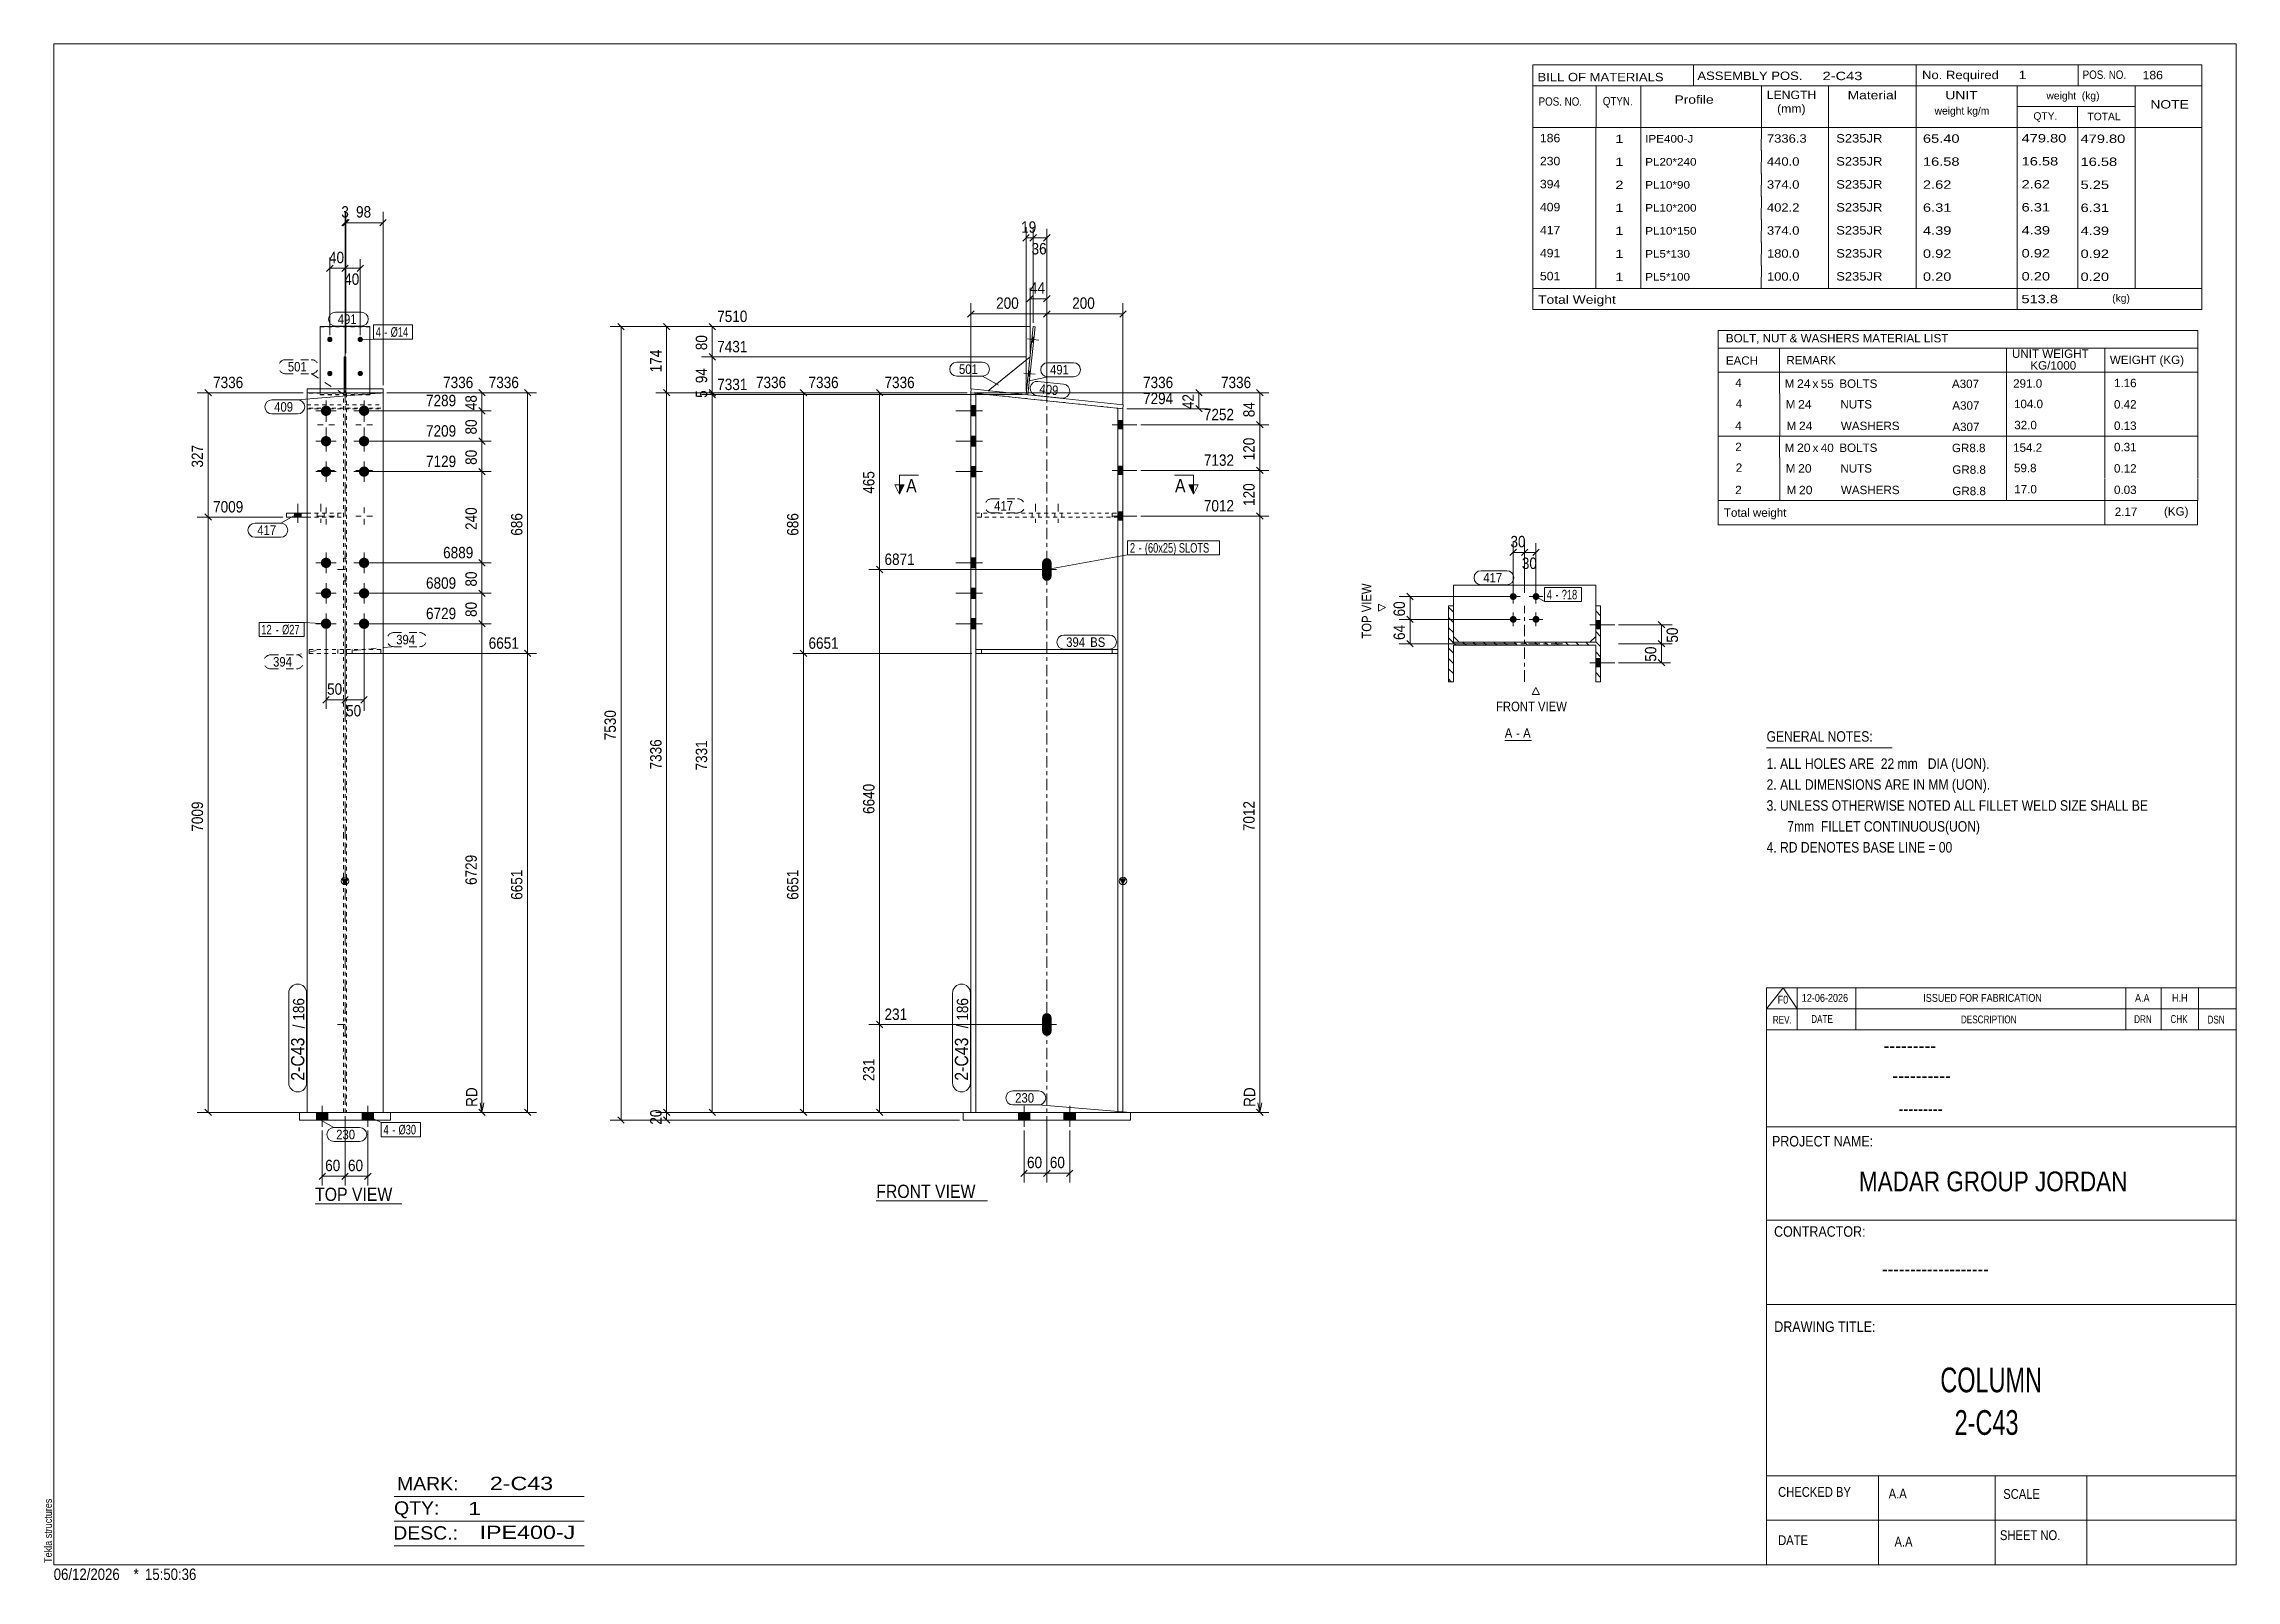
# Model space of a CAD drawing. Header units: millimetres. Extents: x 2 to 579, y 1 to 405.
import ezdxf

# ---------------------------------------------------------------- set-up
doc = ezdxf.new("R2010")
doc.units = ezdxf.units.MM
for name, pattern in [('XKITLINE00', [0]), ('XKITLINE01', [4, 1, -1, 1, -1]), ('XKITLINE02', [4, 2, -2]), ('XKITLINE03', [6, 3, -1, 1, -1])]:
    doc.linetypes.add(name, pattern=pattern)
for name, color, linetype, lineweight in [('Bolt', 3, 'Continuous', 0), ('BoltMark', 7, 'Continuous', 0), ('Dimensions', 7, 'Continuous', 0), ('DrawingSheet', 5, 'Continuous', 0), ('OtherObjectType', 7, 'Continuous', 0), ('Part', 2, 'Continuous', 0), ('PartMark', 7, 'Continuous', 0), ('Section', 6, 'Continuous', 0)]:
    doc.layers.add(name, color=color, linetype=linetype, lineweight=lineweight)
doc.styles.add('@ARIAL_UNICODE_MS_BOLD', font='ARIAL.TTF')
doc.styles.add('ARIAL', font='ARIAL.TTF')
doc.styles.add('ARIAL_NARROW', font='ARIALN.TTF')
doc.styles.add('COMIC_SANS_MS_BOLD', font='COMICBD.TTF')
doc.styles.add('SWIS721_EX_BT', font='ARIAL.TTF')
doc.styles.add('SWISSE', font='ARIAL.TTF')

# ---------------------------------------------------------------- blocks, each defined once
blk = doc.blocks.new('*A1')
at = {"layer": 'Part', "color": 7, "linetype": 'XKITLINE00', "lineweight": 0}
for p, q in [((373.15, 255.53), (371.85, 256.83)), ((373.15, 252.84), (371.85, 254.14)), ((411.85, 254.55), (410.55, 255.85)), ((411.85, 257.24), (411.85, 257.24)), ((411.85, 257.24), (411.85, 257.24)), ((373.15, 250.15), (371.85, 251.45)), ((373.76, 246.84), (371.85, 248.75)), ((411.85, 251.86), (410.55, 253.16)), ((411.85, 249.16), (410.55, 250.46)), ((373.15, 244.76), (371.85, 246.06)), ((373.15, 242.06), (371.85, 243.36)), ((376.45, 246.84), (375.65, 247.64)), ((379.15, 246.84), (378.35, 247.64)), ((381.84, 246.84), (381.04, 247.64)), ((384.54, 246.84), (383.74, 247.64)), ((387.23, 246.84), (386.43, 247.64)), ((389.92, 246.84), (389.12, 247.64)), ((392.62, 246.84), (391.82, 247.64)), ((395.31, 246.84), (394.51, 247.64)), ((398.01, 246.84), (397.21, 247.64)), ((400.7, 246.84), (399.9, 247.64)), ((403.39, 246.84), (402.59, 247.64)), ((406.09, 246.84), (405.29, 247.64)), ((408.78, 246.84), (407.98, 247.64)), ((411.85, 246.47), (410.55, 247.77)), ((411.85, 243.77), (410.55, 245.07)), ((411.85, 241.08), (410.55, 242.38)), ((373.15, 239.37), (371.85, 240.67)), ((372.58, 237.24), (371.85, 237.97)), ((411.85, 238.39), (410.55, 239.69))]:
    blk.add_line(p, q, dxfattribs=at)
blk = doc.blocks.new('*A2')
at = {"layer": 'Bolt'}
for points in [[(266.68, 263.85), (266.2, 263.75), (265.72, 263.85), (265.32, 264.12), (265.05, 264.52), (264.95, 265), (264.95, 268.5), (265.05, 268.98), (265.32, 269.39), (265.72, 269.66), (266.2, 269.75), (266.68, 269.66), (267.09, 269.39), (267.36, 268.98), (267.45, 268.5), (267.45, 265), (267.36, 264.52), (267.09, 264.12)], [(266.68, 144.19), (266.2, 144.1), (265.72, 144.19), (265.32, 144.46), (265.05, 144.87), (264.95, 145.35), (264.95, 148.85), (265.05, 149.33), (265.32, 149.73), (265.72, 150), (266.2, 150.1), (266.68, 150), (267.09, 149.73), (267.36, 149.33), (267.45, 148.85), (267.45, 145.35), (267.36, 144.87), (267.09, 144.46)]]:
    blk.add_hatch(color=3, dxfattribs=at).paths.add_polyline_path(points, flags=17)
at = {"layer": 'Bolt', "color": 3, "linetype": 'XKITLINE00', "lineweight": 0}
for p, q in [((268.7, 266.75), (263.7, 266.75)), ((266.2, 269.25), (266.2, 264.25)), ((268.7, 147.1), (263.7, 147.1)), ((266.2, 149.6), (266.2, 144.6))]:
    blk.add_line(p, q, dxfattribs=at)
blk = doc.blocks.new('*A3')
at = {"layer": 'Bolt'}
for points in [[(286.2, 303.72), (284.9, 303.72), (284.9, 305.92), (286.2, 305.92)], [(286.2, 303.72), (284.9, 303.72), (284.9, 305.92), (286.2, 305.92)], [(286.2, 291.72), (284.9, 291.72), (284.9, 293.92), (286.2, 293.92)], [(286.2, 291.72), (284.9, 291.72), (284.9, 293.92), (286.2, 293.92)], [(286.2, 279.72), (284.9, 279.72), (284.9, 281.92), (286.2, 281.92)], [(286.2, 279.72), (284.9, 279.72), (284.9, 281.92), (286.2, 281.92)]]:
    blk.add_hatch(color=3, dxfattribs=at).paths.add_polyline_path(points, flags=17)
at = {"layer": 'Bolt', "color": 3, "linetype": 'XKITLINE00', "lineweight": 0}
for p, q in [((284.9, 305.92), (286.2, 305.92)), ((284.9, 305.92), (286.2, 305.92)), ((283.4, 304.82), (289.9, 304.82)), ((283.4, 304.82), (289.9, 304.82)), ((284.9, 303.72), (286.2, 303.72)), ((284.9, 303.72), (286.2, 303.72)), ((283.4, 292.82), (289.9, 292.82)), ((283.4, 292.82), (289.9, 292.82)), ((284.9, 293.92), (286.2, 293.92)), ((284.9, 293.92), (286.2, 293.92)), ((284.9, 291.72), (286.2, 291.72)), ((284.9, 291.72), (286.2, 291.72)), ((283.4, 280.82), (289.9, 280.82)), ((283.4, 280.82), (289.9, 280.82)), ((284.9, 281.92), (286.2, 281.92)), ((284.9, 281.92), (286.2, 281.92)), ((284.9, 279.72), (286.2, 279.72)), ((284.9, 279.72), (286.2, 279.72))]:
    blk.add_line(p, q, dxfattribs=at)
blk = doc.blocks.new('*A4')
at = {"layer": 'Bolt'}
for points in [[(247.5, 307.15), (246.2, 307.15), (246.2, 309.85), (247.5, 309.85)], [(247.5, 307.15), (246.2, 307.15), (246.2, 309.85), (247.5, 309.85)], [(247.5, 299.15), (246.2, 299.15), (246.2, 301.85), (247.5, 301.85)], [(247.5, 299.15), (246.2, 299.15), (246.2, 301.85), (247.5, 301.85)], [(247.5, 291.15), (246.2, 291.15), (246.2, 293.85), (247.5, 293.85)], [(247.5, 291.15), (246.2, 291.15), (246.2, 293.85), (247.5, 293.85)], [(247.5, 267.15), (246.2, 267.15), (246.2, 269.85), (247.5, 269.85)], [(247.5, 267.15), (246.2, 267.15), (246.2, 269.85), (247.5, 269.85)], [(247.5, 259.15), (246.2, 259.15), (246.2, 261.85), (247.5, 261.85)], [(247.5, 259.15), (246.2, 259.15), (246.2, 261.85), (247.5, 261.85)], [(247.5, 251.15), (246.2, 251.15), (246.2, 253.85), (247.5, 253.85)], [(247.5, 251.15), (246.2, 251.15), (246.2, 253.85), (247.5, 253.85)]]:
    blk.add_hatch(color=3, dxfattribs=at).paths.add_polyline_path(points, flags=17)
at = {"layer": 'Bolt', "color": 3, "linetype": 'XKITLINE00', "lineweight": 0}
for p, q in [((249.25, 308.5), (242.25, 308.5)), ((249.25, 308.5), (242.25, 308.5)), ((247.5, 309.85), (246.2, 309.85)), ((247.5, 309.85), (246.2, 309.85)), ((247.5, 307.15), (246.2, 307.15)), ((247.5, 307.15), (246.2, 307.15)), ((249.25, 300.5), (242.25, 300.5)), ((249.25, 300.5), (242.25, 300.5)), ((247.5, 301.85), (246.2, 301.85)), ((247.5, 301.85), (246.2, 301.85)), ((247.5, 299.15), (246.2, 299.15)), ((247.5, 299.15), (246.2, 299.15)), ((249.25, 292.5), (242.25, 292.5)), ((249.25, 292.5), (242.25, 292.5)), ((247.5, 293.85), (246.2, 293.85)), ((247.5, 293.85), (246.2, 293.85)), ((247.5, 291.15), (246.2, 291.15)), ((247.5, 291.15), (246.2, 291.15)), ((249.25, 268.5), (242.25, 268.5)), ((249.25, 268.5), (242.25, 268.5)), ((247.5, 269.85), (246.2, 269.85)), ((247.5, 269.85), (246.2, 269.85)), ((247.5, 267.15), (246.2, 267.15)), ((247.5, 267.15), (246.2, 267.15)), ((249.25, 260.5), (242.25, 260.5)), ((249.25, 260.5), (242.25, 260.5)), ((247.5, 261.85), (246.2, 261.85)), ((247.5, 261.85), (246.2, 261.85)), ((247.5, 259.15), (246.2, 259.15)), ((247.5, 259.15), (246.2, 259.15)), ((247.5, 253.85), (246.2, 253.85)), ((247.5, 253.85), (246.2, 253.85)), ((249.25, 252.5), (242.25, 252.5)), ((249.25, 252.5), (242.25, 252.5)), ((247.5, 251.15), (246.2, 251.15)), ((247.5, 251.15), (246.2, 251.15))]:
    blk.add_line(p, q, dxfattribs=at)
blk = doc.blocks.new('*A5')
at = {"layer": 'Bolt'}
for points in [[(261.7, 123.97), (261.7, 121.97), (258.7, 121.97), (258.7, 123.97)], [(261.7, 123.97), (261.7, 121.97), (258.7, 121.97), (258.7, 123.97)], [(273.7, 123.97), (273.7, 121.97), (270.7, 121.97), (270.7, 123.97)], [(273.7, 123.97), (273.7, 121.97), (270.7, 121.97), (270.7, 123.97)]]:
    blk.add_hatch(color=3, dxfattribs=at).paths.add_polyline_path(points, flags=17)
at = {"layer": 'Bolt', "color": 3, "linetype": 'XKITLINE00', "lineweight": 0}
for p, q in [((258.7, 123.97), (258.7, 121.97)), ((258.7, 123.97), (258.7, 121.97)), ((260.2, 125.72), (260.2, 120.22)), ((260.2, 125.72), (260.2, 120.22)), ((261.7, 123.97), (261.7, 121.97)), ((261.7, 123.97), (261.7, 121.97)), ((270.7, 123.97), (270.7, 121.97)), ((270.7, 123.97), (270.7, 121.97)), ((272.2, 125.72), (272.2, 120.22)), ((272.2, 125.72), (272.2, 120.22)), ((273.7, 123.97), (273.7, 121.97)), ((273.7, 123.97), (273.7, 121.97))]:
    blk.add_line(p, q, dxfattribs=at)
blk = doc.blocks.new('*A6')
at = {"layer": 'Bolt'}
for points in [[(262.33, 327.95), (262.83, 327.9), (262.68, 326.51), (262.18, 326.56)], [(262.33, 327.95), (262.83, 327.9), (262.68, 326.51), (262.18, 326.56)], [(261.38, 319), (261.88, 318.95), (261.74, 317.56), (261.24, 317.61)], [(261.38, 319), (261.88, 318.95), (261.74, 317.56), (261.24, 317.61)]]:
    blk.add_hatch(color=3, dxfattribs=at).paths.add_polyline_path(points, flags=17)
at = {"layer": 'Bolt', "color": 3, "linetype": 'XKITLINE00', "lineweight": 0}
for p, q in [((261.1, 327.38), (264.09, 327.06)), ((261.1, 327.38), (264.09, 327.06)), ((262.18, 326.56), (262.68, 326.51)), ((262.18, 326.56), (262.68, 326.51)), ((262.33, 327.95), (262.83, 327.9)), ((262.33, 327.95), (262.83, 327.9)), ((260.16, 318.43), (263.14, 318.11)), ((260.16, 318.43), (263.14, 318.11)), ((261.24, 317.61), (261.74, 317.56)), ((261.24, 317.61), (261.74, 317.56)), ((261.38, 319), (261.88, 318.95)), ((261.38, 319), (261.88, 318.95))]:
    blk.add_line(p, q, dxfattribs=at)
blk = doc.blocks.new('*A7')
at = {"layer": 'Bolt', "color": 3, "linetype": 'XKITLINE02', "lineweight": 0}
for p, q in [((263.2, 284.05), (263.2, 279.05)), ((263.2, 284.05), (263.2, 279.05)), ((269.2, 284.05), (269.2, 279.05)), ((269.2, 284.05), (269.2, 279.05)), ((262.3, 281.55), (262.3, 280.55)), ((262.3, 281.55), (262.3, 280.55)), ((264.1, 281.55), (264.1, 280.55)), ((264.1, 281.55), (264.1, 280.55)), ((268.3, 281.55), (268.3, 280.55)), ((268.3, 281.55), (268.3, 280.55)), ((270.1, 281.55), (270.1, 280.55)), ((270.1, 281.55), (270.1, 280.55))]:
    blk.add_line(p, q, dxfattribs=at)
blk = doc.blocks.new('*A8')
at = {"layer": 'Part'}
blk.add_hatch(color=2, dxfattribs=at).paths.add_polyline_path([(285.4, 185.37), (287, 185.37), (286.2, 183.97)], flags=17)
at = {"layer": 'Part', "color": 7, "linetype": 'XKITLINE03', "lineweight": 0}
for p, q in [((266.2, 196.7), (266.2, 321.15)), ((266.2, 113.97), (266.2, 196.6))]:
    blk.add_line(p, q, dxfattribs=at)
at = {"layer": 'Part', "color": 2, "linetype": 'XKITLINE00', "lineweight": 0}
for p, q in [((247.5, 313.12), (246.2, 313.26)), ((246.2, 313.26), (246.2, 196.7)), ((247.5, 313.12), (247.5, 196.7)), ((284.9, 309.18), (284.9, 196.7)), ((286.2, 309.04), (284.9, 309.18)), ((286.2, 196.7), (286.2, 309.04)), ((246.2, 196.6), (246.2, 123.97)), ((247.5, 196.6), (247.5, 123.97)), ((284.9, 196.6), (284.9, 123.97)), ((286.2, 123.97), (286.2, 196.6)), ((286.2, 183.97), (285.4, 185.37)), ((285.4, 185.37), (287, 185.37)), ((287, 185.37), (286.2, 183.97))]:
    blk.add_line(p, q, dxfattribs=at)
at = {"layer": 'Part', "color": 7, "linetype": 'XKITLINE01', "lineweight": 0}
for p, q in [((284.9, 309.18), (247.5, 313.12)), ((286.2, 123.97), (246.2, 123.97))]:
    blk.add_line(p, q, dxfattribs=at)
at = {"layer": 'Part', "color": 2, "linetype": 'XKITLINE00', "lineweight": 0}
blk.add_circle((286.2, 184.87), 1, dxfattribs=at)
blk = doc.blocks.new('*A9')
at = {"layer": 'Part', "color": 7, "linetype": 'XKITLINE01', "lineweight": 0}
for p, q in [((284.9, 245.7), (247.5, 245.7)), ((247.5, 245.7), (247.5, 244.7)), ((247.5, 244.7), (284.9, 244.7)), ((249, 244.7), (249, 245.7)), ((283.4, 244.7), (283.4, 245.7)), ((284.9, 244.7), (284.9, 245.7))]:
    blk.add_line(p, q, dxfattribs=at)
blk = doc.blocks.new('*A10')
at = {"layer": 'Part', "color": 2, "linetype": 'XKITLINE00', "lineweight": 0}
for p, q in [((247.5, 245.7), (284.9, 245.7)), ((284.9, 244.7), (247.5, 244.7))]:
    blk.add_line(p, q, dxfattribs=at)
at = {"layer": 'Part', "color": 7, "linetype": 'XKITLINE01', "lineweight": 0}
for p, q in [((247.5, 244.7), (247.5, 245.7)), ((249, 244.7), (249, 245.7)), ((283.4, 244.7), (283.4, 245.7)), ((284.9, 244.7), (284.9, 245.7))]:
    blk.add_line(p, q, dxfattribs=at)
blk = doc.blocks.new('*A11')
at = {"layer": 'Part', "color": 2, "linetype": 'XKITLINE00', "lineweight": 0}
for p, q in [((246.2, 313.26), (246.31, 314.26)), ((286.2, 309.04), (246.2, 313.26)), ((246.31, 314.26), (286.31, 310.04)), ((286.31, 310.04), (286.2, 309.04))]:
    blk.add_line(p, q, dxfattribs=at)
blk = doc.blocks.new('*A12')
at = {"layer": 'Part', "color": 2, "linetype": 'XKITLINE00', "lineweight": 0}
for p, q in [((288.2, 123.97), (244.2, 123.97)), ((244.2, 123.97), (244.2, 121.97)), ((288.2, 121.97), (244.2, 121.97)), ((288.2, 123.97), (288.2, 121.97))]:
    blk.add_line(p, q, dxfattribs=at)
blk = doc.blocks.new('*A13')
at = {"layer": 'Part', "color": 2, "linetype": 'XKITLINE00', "lineweight": 0}
for p, q in [((260.72, 312.74), (262.61, 330.64)), ((261.22, 312.68), (263.11, 330.58)), ((262.61, 330.64), (263.11, 330.58))]:
    blk.add_line(p, q, dxfattribs=at)
at = {"layer": 'Part', "color": 7, "linetype": 'XKITLINE01', "lineweight": 0}
blk.add_line((260.72, 312.74), (261.22, 312.68), dxfattribs=at)
blk = doc.blocks.new('*A14')
at = {"layer": 'Part', "color": 2, "linetype": 'XKITLINE00', "lineweight": 0}
blk.add_line((261.77, 322.68), (250.78, 313.78), dxfattribs=at)
at = {"layer": 'Part', "color": 7, "linetype": 'XKITLINE01', "lineweight": 0}
for p, q in [((260.72, 312.74), (261.77, 322.68)), ((250.78, 313.78), (260.72, 312.74))]:
    blk.add_line(p, q, dxfattribs=at)
blk = doc.blocks.new('*A15')
at = {"layer": 'Part', "color": 7, "linetype": 'XKITLINE01', "lineweight": 0}
for p, q in [((247.5, 281.55), (284.9, 281.55)), ((247.5, 280.55), (247.5, 281.55)), ((284.9, 280.55), (247.5, 280.55)), ((249, 281.55), (249, 280.55)), ((283.4, 280.55), (283.4, 281.55)), ((284.9, 281.55), (284.9, 280.55))]:
    blk.add_line(p, q, dxfattribs=at)
blk = doc.blocks.new('*A16')
at = {"layer": 'Bolt', "color": 3, "linetype": 'XKITLINE02', "lineweight": 0}
for p, q in [((79.61, 266.75), (83.61, 266.75)), ((81.21, 269.75), (82.01, 269.75)), ((81.21, 263.75), (82.01, 263.75)), ((81.21, 150.1), (82.01, 150.1)), ((79.61, 147.1), (83.61, 147.1)), ((81.21, 144.1), (82.01, 144.1))]:
    blk.add_line(p, q, dxfattribs=at)
blk = doc.blocks.new('*A17')
at = {"layer": 'Bolt', "color": 3, "linetype": 'XKITLINE00', "lineweight": 0}
for p, q in [((76.61, 307.02), (76.61, 305.55)), ((86.61, 307.02), (86.61, 305.55)), ((74.41, 304.82), (75.88, 304.82)), ((76.61, 302.62), (76.61, 304.08)), ((78.81, 304.82), (77.35, 304.82)), ((84.41, 304.82), (85.88, 304.82)), ((86.61, 302.62), (86.61, 304.08)), ((88.81, 304.82), (87.35, 304.82)), ((76.61, 295.02), (76.61, 293.55)), ((86.61, 295.02), (86.61, 293.55)), ((74.41, 292.82), (75.88, 292.82)), ((76.61, 290.62), (76.61, 292.08)), ((78.81, 292.82), (77.35, 292.82)), ((84.41, 292.82), (85.88, 292.82)), ((86.61, 290.62), (86.61, 292.08)), ((88.81, 292.82), (87.35, 292.82)), ((76.61, 283.02), (76.61, 281.55)), ((86.61, 283.02), (86.61, 281.55)), ((74.41, 280.82), (75.88, 280.82)), ((76.61, 278.62), (76.61, 280.08)), ((78.81, 280.82), (77.35, 280.82)), ((84.41, 280.82), (85.88, 280.82)), ((86.61, 278.62), (86.61, 280.08)), ((88.81, 280.82), (87.35, 280.82))]:
    blk.add_line(p, q, dxfattribs=at)
blk = doc.blocks.new('*A18')
at = {"layer": 'Bolt'}
for points in [[(75.27, 308.53), (75.27, 308.57), (75.27, 308.6), (75.27, 308.63), (75.28, 308.66), (75.28, 308.7), (75.28, 308.73), (75.29, 308.76), (75.3, 308.79), (75.31, 308.83), (75.31, 308.86), (75.32, 308.89), (75.33, 308.92), (75.34, 308.95), (75.36, 308.98), (75.37, 309.02), (75.38, 309.05), (75.39, 309.08), (75.41, 309.11), (75.42, 309.14), (75.44, 309.16), (75.46, 309.19), (75.47, 309.22), (75.49, 309.25), (75.51, 309.28), (75.53, 309.3), (75.55, 309.33), (75.57, 309.36), (75.59, 309.38), (75.61, 309.41), (75.64, 309.43), (75.66, 309.45), (75.68, 309.48), (75.71, 309.5), (75.73, 309.52), (75.76, 309.54), (75.78, 309.56), (75.81, 309.58), (75.84, 309.6), (75.86, 309.62), (75.89, 309.64), (75.92, 309.66), (75.95, 309.67), (75.98, 309.69), (76.01, 309.7), (76.04, 309.72), (76.07, 309.73), (76.1, 309.75), (76.13, 309.76), (76.16, 309.77), (76.19, 309.78), (76.22, 309.79), (76.25, 309.8), (76.29, 309.81), (76.32, 309.82), (76.35, 309.82), (76.38, 309.83), (76.42, 309.83), (76.45, 309.84), (76.48, 309.84), (76.52, 309.85), (76.55, 309.85), (76.58, 309.85), (76.61, 309.85), (76.65, 309.85), (76.68, 309.85), (76.71, 309.85), (76.75, 309.84), (76.78, 309.84), (76.81, 309.83), (76.85, 309.83), (76.88, 309.82), (76.91, 309.82), (76.94, 309.81), (76.98, 309.8), (77.01, 309.79), (77.04, 309.78), (77.07, 309.77), (77.1, 309.76), (77.13, 309.75), (77.16, 309.73), (77.19, 309.72), (77.22, 309.7), (77.25, 309.69), (77.28, 309.67), (77.31, 309.66), (77.34, 309.64), (77.36, 309.62), (77.39, 309.6), (77.42, 309.58), (77.45, 309.56), (77.47, 309.54), (77.5, 309.52), (77.52, 309.5), (77.55, 309.48), (77.57, 309.45), (77.59, 309.43), (77.62, 309.41), (77.64, 309.38), (77.66, 309.36), (77.68, 309.33), (77.7, 309.3), (77.72, 309.28), (77.74, 309.25), (77.76, 309.22), (77.77, 309.19), (77.79, 309.16), (77.81, 309.14), (77.82, 309.11), (77.84, 309.08), (77.85, 309.05), (77.86, 309.02), (77.87, 308.98), (77.89, 308.95), (77.9, 308.92), (77.91, 308.89), (77.92, 308.86), (77.92, 308.83), (77.93, 308.79), (77.94, 308.76), (77.95, 308.73), (77.95, 308.7), (77.95, 308.66), (77.96, 308.63), (77.96, 308.6), (77.96, 308.57), (77.96, 308.53), (77.96, 308.5), (77.96, 308.47), (77.96, 308.43), (77.96, 308.4), (77.96, 308.37), (77.95, 308.33), (77.95, 308.3), (77.95, 308.27), (77.94, 308.24), (77.93, 308.2), (77.92, 308.17), (77.92, 308.14), (77.91, 308.11), (77.9, 308.08), (77.89, 308.04), (77.87, 308.01), (77.86, 307.98), (77.85, 307.95), (77.84, 307.92), (77.82, 307.89), (77.81, 307.86), (77.79, 307.83), (77.77, 307.81), (77.76, 307.78), (77.74, 307.75), (77.72, 307.72), (77.7, 307.69), (77.68, 307.67), (77.66, 307.64), (77.64, 307.62), (77.62, 307.59), (77.59, 307.57), (77.57, 307.54), (77.55, 307.52), (77.52, 307.5), (77.5, 307.48), (77.47, 307.46), (77.45, 307.43), (77.42, 307.41), (77.39, 307.4), (77.36, 307.38), (77.34, 307.36), (77.31, 307.34), (77.28, 307.32), (77.25, 307.31), (77.22, 307.29), (77.19, 307.28), (77.16, 307.26), (77.13, 307.25), (77.1, 307.24), (77.07, 307.23), (77.04, 307.22), (77.01, 307.21), (76.98, 307.2), (76.94, 307.19), (76.91, 307.18), (76.88, 307.18), (76.85, 307.17), (76.81, 307.16), (76.78, 307.16), (76.75, 307.16), (76.71, 307.15), (76.68, 307.15), (76.65, 307.15), (76.61, 307.15), (76.58, 307.15), (76.55, 307.15), (76.52, 307.15), (76.48, 307.16), (76.45, 307.16), (76.42, 307.16), (76.38, 307.17), (76.35, 307.18), (76.32, 307.18), (76.29, 307.19), (76.25, 307.2), (76.22, 307.21), (76.19, 307.22), (76.16, 307.23), (76.13, 307.24), (76.1, 307.25), (76.07, 307.26), (76.04, 307.28), (76.01, 307.29), (75.98, 307.31), (75.95, 307.32), (75.92, 307.34), (75.89, 307.36), (75.86, 307.38), (75.84, 307.4), (75.81, 307.41), (75.78, 307.43), (75.76, 307.46), (75.73, 307.48), (75.71, 307.5), (75.68, 307.52), (75.66, 307.54), (75.64, 307.57), (75.61, 307.59), (75.59, 307.62), (75.57, 307.64), (75.55, 307.67), (75.53, 307.69), (75.51, 307.72), (75.49, 307.75), (75.47, 307.78), (75.46, 307.81), (75.44, 307.83), (75.42, 307.86), (75.41, 307.89), (75.39, 307.92), (75.38, 307.95), (75.37, 307.98), (75.36, 308.01), (75.34, 308.04), (75.33, 308.08), (75.32, 308.11), (75.31, 308.14), (75.31, 308.17), (75.3, 308.2), (75.29, 308.24), (75.28, 308.27), (75.28, 308.3), (75.28, 308.33), (75.27, 308.37), (75.27, 308.4), (75.27, 308.43), (75.27, 308.47), (75.26, 308.5)], [(85.27, 308.53), (85.27, 308.57), (85.27, 308.6), (85.27, 308.63), (85.28, 308.66), (85.28, 308.7), (85.28, 308.73), (85.29, 308.76), (85.3, 308.79), (85.31, 308.83), (85.31, 308.86), (85.32, 308.89), (85.33, 308.92), (85.34, 308.95), (85.36, 308.98), (85.37, 309.02), (85.38, 309.05), (85.39, 309.08), (85.41, 309.11), (85.42, 309.14), (85.44, 309.16), (85.46, 309.19), (85.47, 309.22), (85.49, 309.25), (85.51, 309.28), (85.53, 309.3), (85.55, 309.33), (85.57, 309.36), (85.59, 309.38), (85.61, 309.41), (85.64, 309.43), (85.66, 309.45), (85.68, 309.48), (85.71, 309.5), (85.73, 309.52), (85.76, 309.54), (85.78, 309.56), (85.81, 309.58), (85.84, 309.6), (85.86, 309.62), (85.89, 309.64), (85.92, 309.66), (85.95, 309.67), (85.98, 309.69), (86.01, 309.7), (86.04, 309.72), (86.07, 309.73), (86.1, 309.75), (86.13, 309.76), (86.16, 309.77), (86.19, 309.78), (86.22, 309.79), (86.25, 309.8), (86.29, 309.81), (86.32, 309.82), (86.35, 309.82), (86.38, 309.83), (86.42, 309.83), (86.45, 309.84), (86.48, 309.84), (86.52, 309.85), (86.55, 309.85), (86.58, 309.85), (86.61, 309.85), (86.65, 309.85), (86.68, 309.85), (86.71, 309.85), (86.75, 309.84), (86.78, 309.84), (86.81, 309.83), (86.85, 309.83), (86.88, 309.82), (86.91, 309.82), (86.94, 309.81), (86.98, 309.8), (87.01, 309.79), (87.04, 309.78), (87.07, 309.77), (87.1, 309.76), (87.13, 309.75), (87.16, 309.73), (87.19, 309.72), (87.22, 309.7), (87.25, 309.69), (87.28, 309.67), (87.31, 309.66), (87.34, 309.64), (87.36, 309.62), (87.39, 309.6), (87.42, 309.58), (87.45, 309.56), (87.47, 309.54), (87.5, 309.52), (87.52, 309.5), (87.55, 309.48), (87.57, 309.45), (87.59, 309.43), (87.62, 309.41), (87.64, 309.38), (87.66, 309.36), (87.68, 309.33), (87.7, 309.3), (87.72, 309.28), (87.74, 309.25), (87.76, 309.22), (87.77, 309.19), (87.79, 309.16), (87.81, 309.14), (87.82, 309.11), (87.84, 309.08), (87.85, 309.05), (87.86, 309.02), (87.87, 308.98), (87.89, 308.95), (87.9, 308.92), (87.91, 308.89), (87.92, 308.86), (87.92, 308.83), (87.93, 308.79), (87.94, 308.76), (87.95, 308.73), (87.95, 308.7), (87.95, 308.66), (87.96, 308.63), (87.96, 308.6), (87.96, 308.57), (87.96, 308.53), (87.96, 308.5), (87.96, 308.47), (87.96, 308.43), (87.96, 308.4), (87.96, 308.37), (87.95, 308.33), (87.95, 308.3), (87.95, 308.27), (87.94, 308.24), (87.93, 308.2), (87.92, 308.17), (87.92, 308.14), (87.91, 308.11), (87.9, 308.08), (87.89, 308.04), (87.87, 308.01), (87.86, 307.98), (87.85, 307.95), (87.84, 307.92), (87.82, 307.89), (87.81, 307.86), (87.79, 307.83), (87.77, 307.81), (87.76, 307.78), (87.74, 307.75), (87.72, 307.72), (87.7, 307.69), (87.68, 307.67), (87.66, 307.64), (87.64, 307.62), (87.62, 307.59), (87.59, 307.57), (87.57, 307.54), (87.55, 307.52), (87.52, 307.5), (87.5, 307.48), (87.47, 307.46), (87.45, 307.43), (87.42, 307.41), (87.39, 307.4), (87.36, 307.38), (87.34, 307.36), (87.31, 307.34), (87.28, 307.32), (87.25, 307.31), (87.22, 307.29), (87.19, 307.28), (87.16, 307.26), (87.13, 307.25), (87.1, 307.24), (87.07, 307.23), (87.04, 307.22), (87.01, 307.21), (86.98, 307.2), (86.94, 307.19), (86.91, 307.18), (86.88, 307.18), (86.85, 307.17), (86.81, 307.16), (86.78, 307.16), (86.75, 307.16), (86.71, 307.15), (86.68, 307.15), (86.65, 307.15), (86.61, 307.15), (86.58, 307.15), (86.55, 307.15), (86.52, 307.15), (86.48, 307.16), (86.45, 307.16), (86.42, 307.16), (86.38, 307.17), (86.35, 307.18), (86.32, 307.18), (86.29, 307.19), (86.25, 307.2), (86.22, 307.21), (86.19, 307.22), (86.16, 307.23), (86.13, 307.24), (86.1, 307.25), (86.07, 307.26), (86.04, 307.28), (86.01, 307.29), (85.98, 307.31), (85.95, 307.32), (85.92, 307.34), (85.89, 307.36), (85.86, 307.38), (85.84, 307.4), (85.81, 307.41), (85.78, 307.43), (85.76, 307.46), (85.73, 307.48), (85.71, 307.5), (85.68, 307.52), (85.66, 307.54), (85.64, 307.57), (85.61, 307.59), (85.59, 307.62), (85.57, 307.64), (85.55, 307.67), (85.53, 307.69), (85.51, 307.72), (85.49, 307.75), (85.47, 307.78), (85.46, 307.81), (85.44, 307.83), (85.42, 307.86), (85.41, 307.89), (85.39, 307.92), (85.38, 307.95), (85.37, 307.98), (85.36, 308.01), (85.34, 308.04), (85.33, 308.08), (85.32, 308.11), (85.31, 308.14), (85.31, 308.17), (85.3, 308.2), (85.29, 308.24), (85.28, 308.27), (85.28, 308.3), (85.28, 308.33), (85.27, 308.37), (85.27, 308.4), (85.27, 308.43), (85.27, 308.47), (85.26, 308.5)], [(75.27, 300.53), (75.27, 300.57), (75.27, 300.6), (75.27, 300.63), (75.28, 300.66), (75.28, 300.7), (75.28, 300.73), (75.29, 300.76), (75.3, 300.79), (75.31, 300.83), (75.31, 300.86), (75.32, 300.89), (75.33, 300.92), (75.34, 300.95), (75.36, 300.98), (75.37, 301.02), (75.38, 301.05), (75.39, 301.08), (75.41, 301.11), (75.42, 301.14), (75.44, 301.16), (75.46, 301.19), (75.47, 301.22), (75.49, 301.25), (75.51, 301.28), (75.53, 301.3), (75.55, 301.33), (75.57, 301.36), (75.59, 301.38), (75.61, 301.41), (75.64, 301.43), (75.66, 301.45), (75.68, 301.48), (75.71, 301.5), (75.73, 301.52), (75.76, 301.54), (75.78, 301.56), (75.81, 301.58), (75.84, 301.6), (75.86, 301.62), (75.89, 301.64), (75.92, 301.66), (75.95, 301.67), (75.98, 301.69), (76.01, 301.7), (76.04, 301.72), (76.07, 301.73), (76.1, 301.75), (76.13, 301.76), (76.16, 301.77), (76.19, 301.78), (76.22, 301.79), (76.25, 301.8), (76.29, 301.81), (76.32, 301.82), (76.35, 301.82), (76.38, 301.83), (76.42, 301.83), (76.45, 301.84), (76.48, 301.84), (76.52, 301.85), (76.55, 301.85), (76.58, 301.85), (76.61, 301.85), (76.65, 301.85), (76.68, 301.85), (76.71, 301.85), (76.75, 301.84), (76.78, 301.84), (76.81, 301.83), (76.85, 301.83), (76.88, 301.82), (76.91, 301.82), (76.94, 301.81), (76.98, 301.8), (77.01, 301.79), (77.04, 301.78), (77.07, 301.77), (77.1, 301.76), (77.13, 301.75), (77.16, 301.73), (77.19, 301.72), (77.22, 301.7), (77.25, 301.69), (77.28, 301.67), (77.31, 301.66), (77.34, 301.64), (77.36, 301.62), (77.39, 301.6), (77.42, 301.58), (77.45, 301.56), (77.47, 301.54), (77.5, 301.52), (77.52, 301.5), (77.55, 301.48), (77.57, 301.45), (77.59, 301.43), (77.62, 301.41), (77.64, 301.38), (77.66, 301.36), (77.68, 301.33), (77.7, 301.3), (77.72, 301.28), (77.74, 301.25), (77.76, 301.22), (77.77, 301.19), (77.79, 301.16), (77.81, 301.14), (77.82, 301.11), (77.84, 301.08), (77.85, 301.05), (77.86, 301.02), (77.87, 300.98), (77.89, 300.95), (77.9, 300.92), (77.91, 300.89), (77.92, 300.86), (77.92, 300.83), (77.93, 300.79), (77.94, 300.76), (77.95, 300.73), (77.95, 300.7), (77.95, 300.66), (77.96, 300.63), (77.96, 300.6), (77.96, 300.57), (77.96, 300.53), (77.96, 300.5), (77.96, 300.47), (77.96, 300.43), (77.96, 300.4), (77.96, 300.37), (77.95, 300.33), (77.95, 300.3), (77.95, 300.27), (77.94, 300.24), (77.93, 300.2), (77.92, 300.17), (77.92, 300.14), (77.91, 300.11), (77.9, 300.08), (77.89, 300.04), (77.87, 300.01), (77.86, 299.98), (77.85, 299.95), (77.84, 299.92), (77.82, 299.89), (77.81, 299.86), (77.79, 299.83), (77.77, 299.81), (77.76, 299.78), (77.74, 299.75), (77.72, 299.72), (77.7, 299.69), (77.68, 299.67), (77.66, 299.64), (77.64, 299.62), (77.62, 299.59), (77.59, 299.57), (77.57, 299.54), (77.55, 299.52), (77.52, 299.5), (77.5, 299.48), (77.47, 299.46), (77.45, 299.43), (77.42, 299.41), (77.39, 299.4), (77.36, 299.38), (77.34, 299.36), (77.31, 299.34), (77.28, 299.32), (77.25, 299.31), (77.22, 299.29), (77.19, 299.28), (77.16, 299.26), (77.13, 299.25), (77.1, 299.24), (77.07, 299.23), (77.04, 299.22), (77.01, 299.21), (76.98, 299.2), (76.94, 299.19), (76.91, 299.18), (76.88, 299.18), (76.85, 299.17), (76.81, 299.16), (76.78, 299.16), (76.75, 299.16), (76.71, 299.15), (76.68, 299.15), (76.65, 299.15), (76.61, 299.15), (76.58, 299.15), (76.55, 299.15), (76.52, 299.15), (76.48, 299.16), (76.45, 299.16), (76.42, 299.16), (76.38, 299.17), (76.35, 299.18), (76.32, 299.18), (76.29, 299.19), (76.25, 299.2), (76.22, 299.21), (76.19, 299.22), (76.16, 299.23), (76.13, 299.24), (76.1, 299.25), (76.07, 299.26), (76.04, 299.28), (76.01, 299.29), (75.98, 299.31), (75.95, 299.32), (75.92, 299.34), (75.89, 299.36), (75.86, 299.38), (75.84, 299.4), (75.81, 299.41), (75.78, 299.43), (75.76, 299.46), (75.73, 299.48), (75.71, 299.5), (75.68, 299.52), (75.66, 299.54), (75.64, 299.57), (75.61, 299.59), (75.59, 299.62), (75.57, 299.64), (75.55, 299.67), (75.53, 299.69), (75.51, 299.72), (75.49, 299.75), (75.47, 299.78), (75.46, 299.81), (75.44, 299.83), (75.42, 299.86), (75.41, 299.89), (75.39, 299.92), (75.38, 299.95), (75.37, 299.98), (75.36, 300.01), (75.34, 300.04), (75.33, 300.08), (75.32, 300.11), (75.31, 300.14), (75.31, 300.17), (75.3, 300.2), (75.29, 300.24), (75.28, 300.27), (75.28, 300.3), (75.28, 300.33), (75.27, 300.37), (75.27, 300.4), (75.27, 300.43), (75.27, 300.47), (75.26, 300.5)], [(85.27, 300.53), (85.27, 300.57), (85.27, 300.6), (85.27, 300.63), (85.28, 300.66), (85.28, 300.7), (85.28, 300.73), (85.29, 300.76), (85.3, 300.79), (85.31, 300.83), (85.31, 300.86), (85.32, 300.89), (85.33, 300.92), (85.34, 300.95), (85.36, 300.98), (85.37, 301.02), (85.38, 301.05), (85.39, 301.08), (85.41, 301.11), (85.42, 301.14), (85.44, 301.16), (85.46, 301.19), (85.47, 301.22), (85.49, 301.25), (85.51, 301.28), (85.53, 301.3), (85.55, 301.33), (85.57, 301.36), (85.59, 301.38), (85.61, 301.41), (85.64, 301.43), (85.66, 301.45), (85.68, 301.48), (85.71, 301.5), (85.73, 301.52), (85.76, 301.54), (85.78, 301.56), (85.81, 301.58), (85.84, 301.6), (85.86, 301.62), (85.89, 301.64), (85.92, 301.66), (85.95, 301.67), (85.98, 301.69), (86.01, 301.7), (86.04, 301.72), (86.07, 301.73), (86.1, 301.75), (86.13, 301.76), (86.16, 301.77), (86.19, 301.78), (86.22, 301.79), (86.25, 301.8), (86.29, 301.81), (86.32, 301.82), (86.35, 301.82), (86.38, 301.83), (86.42, 301.83), (86.45, 301.84), (86.48, 301.84), (86.52, 301.85), (86.55, 301.85), (86.58, 301.85), (86.61, 301.85), (86.65, 301.85), (86.68, 301.85), (86.71, 301.85), (86.75, 301.84), (86.78, 301.84), (86.81, 301.83), (86.85, 301.83), (86.88, 301.82), (86.91, 301.82), (86.94, 301.81), (86.98, 301.8), (87.01, 301.79), (87.04, 301.78), (87.07, 301.77), (87.1, 301.76), (87.13, 301.75), (87.16, 301.73), (87.19, 301.72), (87.22, 301.7), (87.25, 301.69), (87.28, 301.67), (87.31, 301.66), (87.34, 301.64), (87.36, 301.62), (87.39, 301.6), (87.42, 301.58), (87.45, 301.56), (87.47, 301.54), (87.5, 301.52), (87.52, 301.5), (87.55, 301.48), (87.57, 301.45), (87.59, 301.43), (87.62, 301.41), (87.64, 301.38), (87.66, 301.36), (87.68, 301.33), (87.7, 301.3), (87.72, 301.28), (87.74, 301.25), (87.76, 301.22), (87.77, 301.19), (87.79, 301.16), (87.81, 301.14), (87.82, 301.11), (87.84, 301.08), (87.85, 301.05), (87.86, 301.02), (87.87, 300.98), (87.89, 300.95), (87.9, 300.92), (87.91, 300.89), (87.92, 300.86), (87.92, 300.83), (87.93, 300.79), (87.94, 300.76), (87.95, 300.73), (87.95, 300.7), (87.95, 300.66), (87.96, 300.63), (87.96, 300.6), (87.96, 300.57), (87.96, 300.53), (87.96, 300.5), (87.96, 300.47), (87.96, 300.43), (87.96, 300.4), (87.96, 300.37), (87.95, 300.33), (87.95, 300.3), (87.95, 300.27), (87.94, 300.24), (87.93, 300.2), (87.92, 300.17), (87.92, 300.14), (87.91, 300.11), (87.9, 300.08), (87.89, 300.04), (87.87, 300.01), (87.86, 299.98), (87.85, 299.95), (87.84, 299.92), (87.82, 299.89), (87.81, 299.86), (87.79, 299.83), (87.77, 299.81), (87.76, 299.78), (87.74, 299.75), (87.72, 299.72), (87.7, 299.69), (87.68, 299.67), (87.66, 299.64), (87.64, 299.62), (87.62, 299.59), (87.59, 299.57), (87.57, 299.54), (87.55, 299.52), (87.52, 299.5), (87.5, 299.48), (87.47, 299.46), (87.45, 299.43), (87.42, 299.41), (87.39, 299.4), (87.36, 299.38), (87.34, 299.36), (87.31, 299.34), (87.28, 299.32), (87.25, 299.31), (87.22, 299.29), (87.19, 299.28), (87.16, 299.26), (87.13, 299.25), (87.1, 299.24), (87.07, 299.23), (87.04, 299.22), (87.01, 299.21), (86.98, 299.2), (86.94, 299.19), (86.91, 299.18), (86.88, 299.18), (86.85, 299.17), (86.81, 299.16), (86.78, 299.16), (86.75, 299.16), (86.71, 299.15), (86.68, 299.15), (86.65, 299.15), (86.61, 299.15), (86.58, 299.15), (86.55, 299.15), (86.52, 299.15), (86.48, 299.16), (86.45, 299.16), (86.42, 299.16), (86.38, 299.17), (86.35, 299.18), (86.32, 299.18), (86.29, 299.19), (86.25, 299.2), (86.22, 299.21), (86.19, 299.22), (86.16, 299.23), (86.13, 299.24), (86.1, 299.25), (86.07, 299.26), (86.04, 299.28), (86.01, 299.29), (85.98, 299.31), (85.95, 299.32), (85.92, 299.34), (85.89, 299.36), (85.86, 299.38), (85.84, 299.4), (85.81, 299.41), (85.78, 299.43), (85.76, 299.46), (85.73, 299.48), (85.71, 299.5), (85.68, 299.52), (85.66, 299.54), (85.64, 299.57), (85.61, 299.59), (85.59, 299.62), (85.57, 299.64), (85.55, 299.67), (85.53, 299.69), (85.51, 299.72), (85.49, 299.75), (85.47, 299.78), (85.46, 299.81), (85.44, 299.83), (85.42, 299.86), (85.41, 299.89), (85.39, 299.92), (85.38, 299.95), (85.37, 299.98), (85.36, 300.01), (85.34, 300.04), (85.33, 300.08), (85.32, 300.11), (85.31, 300.14), (85.31, 300.17), (85.3, 300.2), (85.29, 300.24), (85.28, 300.27), (85.28, 300.3), (85.28, 300.33), (85.27, 300.37), (85.27, 300.4), (85.27, 300.43), (85.27, 300.47), (85.26, 300.5)], [(75.27, 292.53), (75.27, 292.57), (75.27, 292.6), (75.27, 292.63), (75.28, 292.66), (75.28, 292.7), (75.28, 292.73), (75.29, 292.76), (75.3, 292.79), (75.31, 292.83), (75.31, 292.86), (75.32, 292.89), (75.33, 292.92), (75.34, 292.95), (75.36, 292.98), (75.37, 293.02), (75.38, 293.05), (75.39, 293.08), (75.41, 293.11), (75.42, 293.14), (75.44, 293.16), (75.46, 293.19), (75.47, 293.22), (75.49, 293.25), (75.51, 293.28), (75.53, 293.3), (75.55, 293.33), (75.57, 293.36), (75.59, 293.38), (75.61, 293.41), (75.64, 293.43), (75.66, 293.45), (75.68, 293.48), (75.71, 293.5), (75.73, 293.52), (75.76, 293.54), (75.78, 293.56), (75.81, 293.58), (75.84, 293.6), (75.86, 293.62), (75.89, 293.64), (75.92, 293.66), (75.95, 293.67), (75.98, 293.69), (76.01, 293.7), (76.04, 293.72), (76.07, 293.73), (76.1, 293.75), (76.13, 293.76), (76.16, 293.77), (76.19, 293.78), (76.22, 293.79), (76.25, 293.8), (76.29, 293.81), (76.32, 293.82), (76.35, 293.82), (76.38, 293.83), (76.42, 293.83), (76.45, 293.84), (76.48, 293.84), (76.52, 293.85), (76.55, 293.85), (76.58, 293.85), (76.61, 293.85), (76.65, 293.85), (76.68, 293.85), (76.71, 293.85), (76.75, 293.84), (76.78, 293.84), (76.81, 293.83), (76.85, 293.83), (76.88, 293.82), (76.91, 293.82), (76.94, 293.81), (76.98, 293.8), (77.01, 293.79), (77.04, 293.78), (77.07, 293.77), (77.1, 293.76), (77.13, 293.75), (77.16, 293.73), (77.19, 293.72), (77.22, 293.7), (77.25, 293.69), (77.28, 293.67), (77.31, 293.66), (77.34, 293.64), (77.36, 293.62), (77.39, 293.6), (77.42, 293.58), (77.45, 293.56), (77.47, 293.54), (77.5, 293.52), (77.52, 293.5), (77.55, 293.48), (77.57, 293.45), (77.59, 293.43), (77.62, 293.41), (77.64, 293.38), (77.66, 293.36), (77.68, 293.33), (77.7, 293.3), (77.72, 293.28), (77.74, 293.25), (77.76, 293.22), (77.77, 293.19), (77.79, 293.16), (77.81, 293.14), (77.82, 293.11), (77.84, 293.08), (77.85, 293.05), (77.86, 293.02), (77.87, 292.98), (77.89, 292.95), (77.9, 292.92), (77.91, 292.89), (77.92, 292.86), (77.92, 292.83), (77.93, 292.79), (77.94, 292.76), (77.95, 292.73), (77.95, 292.7), (77.95, 292.66), (77.96, 292.63), (77.96, 292.6), (77.96, 292.57), (77.96, 292.53), (77.96, 292.5), (77.96, 292.47), (77.96, 292.43), (77.96, 292.4), (77.96, 292.37), (77.95, 292.33), (77.95, 292.3), (77.95, 292.27), (77.94, 292.24), (77.93, 292.2), (77.92, 292.17), (77.92, 292.14), (77.91, 292.11), (77.9, 292.08), (77.89, 292.04), (77.87, 292.01), (77.86, 291.98), (77.85, 291.95), (77.84, 291.92), (77.82, 291.89), (77.81, 291.86), (77.79, 291.83), (77.77, 291.81), (77.76, 291.78), (77.74, 291.75), (77.72, 291.72), (77.7, 291.69), (77.68, 291.67), (77.66, 291.64), (77.64, 291.62), (77.62, 291.59), (77.59, 291.57), (77.57, 291.54), (77.55, 291.52), (77.52, 291.5), (77.5, 291.48), (77.47, 291.46), (77.45, 291.43), (77.42, 291.41), (77.39, 291.4), (77.36, 291.38), (77.34, 291.36), (77.31, 291.34), (77.28, 291.32), (77.25, 291.31), (77.22, 291.29), (77.19, 291.28), (77.16, 291.26), (77.13, 291.25), (77.1, 291.24), (77.07, 291.23), (77.04, 291.22), (77.01, 291.21), (76.98, 291.2), (76.94, 291.19), (76.91, 291.18), (76.88, 291.18), (76.85, 291.17), (76.81, 291.16), (76.78, 291.16), (76.75, 291.16), (76.71, 291.15), (76.68, 291.15), (76.65, 291.15), (76.61, 291.15), (76.58, 291.15), (76.55, 291.15), (76.52, 291.15), (76.48, 291.16), (76.45, 291.16), (76.42, 291.16), (76.38, 291.17), (76.35, 291.18), (76.32, 291.18), (76.29, 291.19), (76.25, 291.2), (76.22, 291.21), (76.19, 291.22), (76.16, 291.23), (76.13, 291.24), (76.1, 291.25), (76.07, 291.26), (76.04, 291.28), (76.01, 291.29), (75.98, 291.31), (75.95, 291.32), (75.92, 291.34), (75.89, 291.36), (75.86, 291.38), (75.84, 291.4), (75.81, 291.41), (75.78, 291.43), (75.76, 291.46), (75.73, 291.48), (75.71, 291.5), (75.68, 291.52), (75.66, 291.54), (75.64, 291.57), (75.61, 291.59), (75.59, 291.62), (75.57, 291.64), (75.55, 291.67), (75.53, 291.69), (75.51, 291.72), (75.49, 291.75), (75.47, 291.78), (75.46, 291.81), (75.44, 291.83), (75.42, 291.86), (75.41, 291.89), (75.39, 291.92), (75.38, 291.95), (75.37, 291.98), (75.36, 292.01), (75.34, 292.04), (75.33, 292.08), (75.32, 292.11), (75.31, 292.14), (75.31, 292.17), (75.3, 292.2), (75.29, 292.24), (75.28, 292.27), (75.28, 292.3), (75.28, 292.33), (75.27, 292.37), (75.27, 292.4), (75.27, 292.43), (75.27, 292.47), (75.26, 292.5)], [(85.27, 292.53), (85.27, 292.57), (85.27, 292.6), (85.27, 292.63), (85.28, 292.66), (85.28, 292.7), (85.28, 292.73), (85.29, 292.76), (85.3, 292.79), (85.31, 292.83), (85.31, 292.86), (85.32, 292.89), (85.33, 292.92), (85.34, 292.95), (85.36, 292.98), (85.37, 293.02), (85.38, 293.05), (85.39, 293.08), (85.41, 293.11), (85.42, 293.14), (85.44, 293.16), (85.46, 293.19), (85.47, 293.22), (85.49, 293.25), (85.51, 293.28), (85.53, 293.3), (85.55, 293.33), (85.57, 293.36), (85.59, 293.38), (85.61, 293.41), (85.64, 293.43), (85.66, 293.45), (85.68, 293.48), (85.71, 293.5), (85.73, 293.52), (85.76, 293.54), (85.78, 293.56), (85.81, 293.58), (85.84, 293.6), (85.86, 293.62), (85.89, 293.64), (85.92, 293.66), (85.95, 293.67), (85.98, 293.69), (86.01, 293.7), (86.04, 293.72), (86.07, 293.73), (86.1, 293.75), (86.13, 293.76), (86.16, 293.77), (86.19, 293.78), (86.22, 293.79), (86.25, 293.8), (86.29, 293.81), (86.32, 293.82), (86.35, 293.82), (86.38, 293.83), (86.42, 293.83), (86.45, 293.84), (86.48, 293.84), (86.52, 293.85), (86.55, 293.85), (86.58, 293.85), (86.61, 293.85), (86.65, 293.85), (86.68, 293.85), (86.71, 293.85), (86.75, 293.84), (86.78, 293.84), (86.81, 293.83), (86.85, 293.83), (86.88, 293.82), (86.91, 293.82), (86.94, 293.81), (86.98, 293.8), (87.01, 293.79), (87.04, 293.78), (87.07, 293.77), (87.1, 293.76), (87.13, 293.75), (87.16, 293.73), (87.19, 293.72), (87.22, 293.7), (87.25, 293.69), (87.28, 293.67), (87.31, 293.66), (87.34, 293.64), (87.36, 293.62), (87.39, 293.6), (87.42, 293.58), (87.45, 293.56), (87.47, 293.54), (87.5, 293.52), (87.52, 293.5), (87.55, 293.48), (87.57, 293.45), (87.59, 293.43), (87.62, 293.41), (87.64, 293.38), (87.66, 293.36), (87.68, 293.33), (87.7, 293.3), (87.72, 293.28), (87.74, 293.25), (87.76, 293.22), (87.77, 293.19), (87.79, 293.16), (87.81, 293.14), (87.82, 293.11), (87.84, 293.08), (87.85, 293.05), (87.86, 293.02), (87.87, 292.98), (87.89, 292.95), (87.9, 292.92), (87.91, 292.89), (87.92, 292.86), (87.92, 292.83), (87.93, 292.79), (87.94, 292.76), (87.95, 292.73), (87.95, 292.7), (87.95, 292.66), (87.96, 292.63), (87.96, 292.6), (87.96, 292.57), (87.96, 292.53), (87.96, 292.5), (87.96, 292.47), (87.96, 292.43), (87.96, 292.4), (87.96, 292.37), (87.95, 292.33), (87.95, 292.3), (87.95, 292.27), (87.94, 292.24), (87.93, 292.2), (87.92, 292.17), (87.92, 292.14), (87.91, 292.11), (87.9, 292.08), (87.89, 292.04), (87.87, 292.01), (87.86, 291.98), (87.85, 291.95), (87.84, 291.92), (87.82, 291.89), (87.81, 291.86), (87.79, 291.83), (87.77, 291.81), (87.76, 291.78), (87.74, 291.75), (87.72, 291.72), (87.7, 291.69), (87.68, 291.67), (87.66, 291.64), (87.64, 291.62), (87.62, 291.59), (87.59, 291.57), (87.57, 291.54), (87.55, 291.52), (87.52, 291.5), (87.5, 291.48), (87.47, 291.46), (87.45, 291.43), (87.42, 291.41), (87.39, 291.4), (87.36, 291.38), (87.34, 291.36), (87.31, 291.34), (87.28, 291.32), (87.25, 291.31), (87.22, 291.29), (87.19, 291.28), (87.16, 291.26), (87.13, 291.25), (87.1, 291.24), (87.07, 291.23), (87.04, 291.22), (87.01, 291.21), (86.98, 291.2), (86.94, 291.19), (86.91, 291.18), (86.88, 291.18), (86.85, 291.17), (86.81, 291.16), (86.78, 291.16), (86.75, 291.16), (86.71, 291.15), (86.68, 291.15), (86.65, 291.15), (86.61, 291.15), (86.58, 291.15), (86.55, 291.15), (86.52, 291.15), (86.48, 291.16), (86.45, 291.16), (86.42, 291.16), (86.38, 291.17), (86.35, 291.18), (86.32, 291.18), (86.29, 291.19), (86.25, 291.2), (86.22, 291.21), (86.19, 291.22), (86.16, 291.23), (86.13, 291.24), (86.1, 291.25), (86.07, 291.26), (86.04, 291.28), (86.01, 291.29), (85.98, 291.31), (85.95, 291.32), (85.92, 291.34), (85.89, 291.36), (85.86, 291.38), (85.84, 291.4), (85.81, 291.41), (85.78, 291.43), (85.76, 291.46), (85.73, 291.48), (85.71, 291.5), (85.68, 291.52), (85.66, 291.54), (85.64, 291.57), (85.61, 291.59), (85.59, 291.62), (85.57, 291.64), (85.55, 291.67), (85.53, 291.69), (85.51, 291.72), (85.49, 291.75), (85.47, 291.78), (85.46, 291.81), (85.44, 291.83), (85.42, 291.86), (85.41, 291.89), (85.39, 291.92), (85.38, 291.95), (85.37, 291.98), (85.36, 292.01), (85.34, 292.04), (85.33, 292.08), (85.32, 292.11), (85.31, 292.14), (85.31, 292.17), (85.3, 292.2), (85.29, 292.24), (85.28, 292.27), (85.28, 292.3), (85.28, 292.33), (85.27, 292.37), (85.27, 292.4), (85.27, 292.43), (85.27, 292.47), (85.26, 292.5)], [(75.27, 268.53), (75.27, 268.57), (75.27, 268.6), (75.27, 268.63), (75.28, 268.66), (75.28, 268.7), (75.28, 268.73), (75.29, 268.76), (75.3, 268.79), (75.31, 268.83), (75.31, 268.86), (75.32, 268.89), (75.33, 268.92), (75.34, 268.95), (75.36, 268.98), (75.37, 269.02), (75.38, 269.05), (75.39, 269.08), (75.41, 269.11), (75.42, 269.14), (75.44, 269.16), (75.46, 269.19), (75.47, 269.22), (75.49, 269.25), (75.51, 269.28), (75.53, 269.3), (75.55, 269.33), (75.57, 269.36), (75.59, 269.38), (75.61, 269.41), (75.64, 269.43), (75.66, 269.45), (75.68, 269.48), (75.71, 269.5), (75.73, 269.52), (75.76, 269.54), (75.78, 269.56), (75.81, 269.58), (75.84, 269.6), (75.86, 269.62), (75.89, 269.64), (75.92, 269.66), (75.95, 269.67), (75.98, 269.69), (76.01, 269.7), (76.04, 269.72), (76.07, 269.73), (76.1, 269.75), (76.13, 269.76), (76.16, 269.77), (76.19, 269.78), (76.22, 269.79), (76.25, 269.8), (76.29, 269.81), (76.32, 269.82), (76.35, 269.82), (76.38, 269.83), (76.42, 269.83), (76.45, 269.84), (76.48, 269.84), (76.52, 269.85), (76.55, 269.85), (76.58, 269.85), (76.61, 269.85), (76.65, 269.85), (76.68, 269.85), (76.71, 269.85), (76.75, 269.84), (76.78, 269.84), (76.81, 269.83), (76.85, 269.83), (76.88, 269.82), (76.91, 269.82), (76.94, 269.81), (76.98, 269.8), (77.01, 269.79), (77.04, 269.78), (77.07, 269.77), (77.1, 269.76), (77.13, 269.75), (77.16, 269.73), (77.19, 269.72), (77.22, 269.7), (77.25, 269.69), (77.28, 269.67), (77.31, 269.66), (77.34, 269.64), (77.36, 269.62), (77.39, 269.6), (77.42, 269.58), (77.45, 269.56), (77.47, 269.54), (77.5, 269.52), (77.52, 269.5), (77.55, 269.48), (77.57, 269.45), (77.59, 269.43), (77.62, 269.41), (77.64, 269.38), (77.66, 269.36), (77.68, 269.33), (77.7, 269.3), (77.72, 269.28), (77.74, 269.25), (77.76, 269.22), (77.77, 269.19), (77.79, 269.16), (77.81, 269.14), (77.82, 269.11), (77.84, 269.08), (77.85, 269.05), (77.86, 269.02), (77.87, 268.98), (77.89, 268.95), (77.9, 268.92), (77.91, 268.89), (77.92, 268.86), (77.92, 268.83), (77.93, 268.79), (77.94, 268.76), (77.95, 268.73), (77.95, 268.7), (77.95, 268.66), (77.96, 268.63), (77.96, 268.6), (77.96, 268.57), (77.96, 268.53), (77.96, 268.5), (77.96, 268.47), (77.96, 268.43), (77.96, 268.4), (77.96, 268.37), (77.95, 268.33), (77.95, 268.3), (77.95, 268.27), (77.94, 268.24), (77.93, 268.2), (77.92, 268.17), (77.92, 268.14), (77.91, 268.11), (77.9, 268.08), (77.89, 268.04), (77.87, 268.01), (77.86, 267.98), (77.85, 267.95), (77.84, 267.92), (77.82, 267.89), (77.81, 267.86), (77.79, 267.83), (77.77, 267.81), (77.76, 267.78), (77.74, 267.75), (77.72, 267.72), (77.7, 267.69), (77.68, 267.67), (77.66, 267.64), (77.64, 267.62), (77.62, 267.59), (77.59, 267.57), (77.57, 267.54), (77.55, 267.52), (77.52, 267.5), (77.5, 267.48), (77.47, 267.46), (77.45, 267.43), (77.42, 267.41), (77.39, 267.4), (77.36, 267.38), (77.34, 267.36), (77.31, 267.34), (77.28, 267.32), (77.25, 267.31), (77.22, 267.29), (77.19, 267.28), (77.16, 267.26), (77.13, 267.25), (77.1, 267.24), (77.07, 267.23), (77.04, 267.22), (77.01, 267.21), (76.98, 267.2), (76.94, 267.19), (76.91, 267.18), (76.88, 267.18), (76.85, 267.17), (76.81, 267.16), (76.78, 267.16), (76.75, 267.16), (76.71, 267.15), (76.68, 267.15), (76.65, 267.15), (76.61, 267.15), (76.58, 267.15), (76.55, 267.15), (76.52, 267.15), (76.48, 267.16), (76.45, 267.16), (76.42, 267.16), (76.38, 267.17), (76.35, 267.18), (76.32, 267.18), (76.29, 267.19), (76.25, 267.2), (76.22, 267.21), (76.19, 267.22), (76.16, 267.23), (76.13, 267.24), (76.1, 267.25), (76.07, 267.26), (76.04, 267.28), (76.01, 267.29), (75.98, 267.31), (75.95, 267.32), (75.92, 267.34), (75.89, 267.36), (75.86, 267.38), (75.84, 267.4), (75.81, 267.41), (75.78, 267.43), (75.76, 267.46), (75.73, 267.48), (75.71, 267.5), (75.68, 267.52), (75.66, 267.54), (75.64, 267.57), (75.61, 267.59), (75.59, 267.62), (75.57, 267.64), (75.55, 267.67), (75.53, 267.69), (75.51, 267.72), (75.49, 267.75), (75.47, 267.78), (75.46, 267.81), (75.44, 267.83), (75.42, 267.86), (75.41, 267.89), (75.39, 267.92), (75.38, 267.95), (75.37, 267.98), (75.36, 268.01), (75.34, 268.04), (75.33, 268.08), (75.32, 268.11), (75.31, 268.14), (75.31, 268.17), (75.3, 268.2), (75.29, 268.24), (75.28, 268.27), (75.28, 268.3), (75.28, 268.33), (75.27, 268.37), (75.27, 268.4), (75.27, 268.43), (75.27, 268.47), (75.26, 268.5)], [(85.27, 268.53), (85.27, 268.57), (85.27, 268.6), (85.27, 268.63), (85.28, 268.66), (85.28, 268.7), (85.28, 268.73), (85.29, 268.76), (85.3, 268.79), (85.31, 268.83), (85.31, 268.86), (85.32, 268.89), (85.33, 268.92), (85.34, 268.95), (85.36, 268.98), (85.37, 269.02), (85.38, 269.05), (85.39, 269.08), (85.41, 269.11), (85.42, 269.14), (85.44, 269.16), (85.46, 269.19), (85.47, 269.22), (85.49, 269.25), (85.51, 269.28), (85.53, 269.3), (85.55, 269.33), (85.57, 269.36), (85.59, 269.38), (85.61, 269.41), (85.64, 269.43), (85.66, 269.45), (85.68, 269.48), (85.71, 269.5), (85.73, 269.52), (85.76, 269.54), (85.78, 269.56), (85.81, 269.58), (85.84, 269.6), (85.86, 269.62), (85.89, 269.64), (85.92, 269.66), (85.95, 269.67), (85.98, 269.69), (86.01, 269.7), (86.04, 269.72), (86.07, 269.73), (86.1, 269.75), (86.13, 269.76), (86.16, 269.77), (86.19, 269.78), (86.22, 269.79), (86.25, 269.8), (86.29, 269.81), (86.32, 269.82), (86.35, 269.82), (86.38, 269.83), (86.42, 269.83), (86.45, 269.84), (86.48, 269.84), (86.52, 269.85), (86.55, 269.85), (86.58, 269.85), (86.61, 269.85), (86.65, 269.85), (86.68, 269.85), (86.71, 269.85), (86.75, 269.84), (86.78, 269.84), (86.81, 269.83), (86.85, 269.83), (86.88, 269.82), (86.91, 269.82), (86.94, 269.81), (86.98, 269.8), (87.01, 269.79), (87.04, 269.78), (87.07, 269.77), (87.1, 269.76), (87.13, 269.75), (87.16, 269.73), (87.19, 269.72), (87.22, 269.7), (87.25, 269.69), (87.28, 269.67), (87.31, 269.66), (87.34, 269.64), (87.36, 269.62), (87.39, 269.6), (87.42, 269.58), (87.45, 269.56), (87.47, 269.54), (87.5, 269.52), (87.52, 269.5), (87.55, 269.48), (87.57, 269.45), (87.59, 269.43), (87.62, 269.41), (87.64, 269.38), (87.66, 269.36), (87.68, 269.33), (87.7, 269.3), (87.72, 269.28), (87.74, 269.25), (87.76, 269.22), (87.77, 269.19), (87.79, 269.16), (87.81, 269.14), (87.82, 269.11), (87.84, 269.08), (87.85, 269.05), (87.86, 269.02), (87.87, 268.98), (87.89, 268.95), (87.9, 268.92), (87.91, 268.89), (87.92, 268.86), (87.92, 268.83), (87.93, 268.79), (87.94, 268.76), (87.95, 268.73), (87.95, 268.7), (87.95, 268.66), (87.96, 268.63), (87.96, 268.6), (87.96, 268.57), (87.96, 268.53), (87.96, 268.5), (87.96, 268.47), (87.96, 268.43), (87.96, 268.4), (87.96, 268.37), (87.95, 268.33), (87.95, 268.3), (87.95, 268.27), (87.94, 268.24), (87.93, 268.2), (87.92, 268.17), (87.92, 268.14), (87.91, 268.11), (87.9, 268.08), (87.89, 268.04), (87.87, 268.01), (87.86, 267.98), (87.85, 267.95), (87.84, 267.92), (87.82, 267.89), (87.81, 267.86), (87.79, 267.83), (87.77, 267.81), (87.76, 267.78), (87.74, 267.75), (87.72, 267.72), (87.7, 267.69), (87.68, 267.67), (87.66, 267.64), (87.64, 267.62), (87.62, 267.59), (87.59, 267.57), (87.57, 267.54), (87.55, 267.52), (87.52, 267.5), (87.5, 267.48), (87.47, 267.46), (87.45, 267.43), (87.42, 267.41), (87.39, 267.4), (87.36, 267.38), (87.34, 267.36), (87.31, 267.34), (87.28, 267.32), (87.25, 267.31), (87.22, 267.29), (87.19, 267.28), (87.16, 267.26), (87.13, 267.25), (87.1, 267.24), (87.07, 267.23), (87.04, 267.22), (87.01, 267.21), (86.98, 267.2), (86.94, 267.19), (86.91, 267.18), (86.88, 267.18), (86.85, 267.17), (86.81, 267.16), (86.78, 267.16), (86.75, 267.16), (86.71, 267.15), (86.68, 267.15), (86.65, 267.15), (86.61, 267.15), (86.58, 267.15), (86.55, 267.15), (86.52, 267.15), (86.48, 267.16), (86.45, 267.16), (86.42, 267.16), (86.38, 267.17), (86.35, 267.18), (86.32, 267.18), (86.29, 267.19), (86.25, 267.2), (86.22, 267.21), (86.19, 267.22), (86.16, 267.23), (86.13, 267.24), (86.1, 267.25), (86.07, 267.26), (86.04, 267.28), (86.01, 267.29), (85.98, 267.31), (85.95, 267.32), (85.92, 267.34), (85.89, 267.36), (85.86, 267.38), (85.84, 267.4), (85.81, 267.41), (85.78, 267.43), (85.76, 267.46), (85.73, 267.48), (85.71, 267.5), (85.68, 267.52), (85.66, 267.54), (85.64, 267.57), (85.61, 267.59), (85.59, 267.62), (85.57, 267.64), (85.55, 267.67), (85.53, 267.69), (85.51, 267.72), (85.49, 267.75), (85.47, 267.78), (85.46, 267.81), (85.44, 267.83), (85.42, 267.86), (85.41, 267.89), (85.39, 267.92), (85.38, 267.95), (85.37, 267.98), (85.36, 268.01), (85.34, 268.04), (85.33, 268.08), (85.32, 268.11), (85.31, 268.14), (85.31, 268.17), (85.3, 268.2), (85.29, 268.24), (85.28, 268.27), (85.28, 268.3), (85.28, 268.33), (85.27, 268.37), (85.27, 268.4), (85.27, 268.43), (85.27, 268.47), (85.26, 268.5)], [(75.27, 260.53), (75.27, 260.57), (75.27, 260.6), (75.27, 260.63), (75.28, 260.66), (75.28, 260.7), (75.28, 260.73), (75.29, 260.76), (75.3, 260.79), (75.31, 260.83), (75.31, 260.86), (75.32, 260.89), (75.33, 260.92), (75.34, 260.95), (75.36, 260.98), (75.37, 261.02), (75.38, 261.05), (75.39, 261.08), (75.41, 261.11), (75.42, 261.14), (75.44, 261.16), (75.46, 261.19), (75.47, 261.22), (75.49, 261.25), (75.51, 261.28), (75.53, 261.3), (75.55, 261.33), (75.57, 261.36), (75.59, 261.38), (75.61, 261.41), (75.64, 261.43), (75.66, 261.45), (75.68, 261.48), (75.71, 261.5), (75.73, 261.52), (75.76, 261.54), (75.78, 261.56), (75.81, 261.58), (75.84, 261.6), (75.86, 261.62), (75.89, 261.64), (75.92, 261.66), (75.95, 261.67), (75.98, 261.69), (76.01, 261.7), (76.04, 261.72), (76.07, 261.73), (76.1, 261.75), (76.13, 261.76), (76.16, 261.77), (76.19, 261.78), (76.22, 261.79), (76.25, 261.8), (76.29, 261.81), (76.32, 261.82), (76.35, 261.82), (76.38, 261.83), (76.42, 261.83), (76.45, 261.84), (76.48, 261.84), (76.52, 261.85), (76.55, 261.85), (76.58, 261.85), (76.61, 261.85), (76.65, 261.85), (76.68, 261.85), (76.71, 261.85), (76.75, 261.84), (76.78, 261.84), (76.81, 261.83), (76.85, 261.83), (76.88, 261.82), (76.91, 261.82), (76.94, 261.81), (76.98, 261.8), (77.01, 261.79), (77.04, 261.78), (77.07, 261.77), (77.1, 261.76), (77.13, 261.75), (77.16, 261.73), (77.19, 261.72), (77.22, 261.7), (77.25, 261.69), (77.28, 261.67), (77.31, 261.66), (77.34, 261.64), (77.36, 261.62), (77.39, 261.6), (77.42, 261.58), (77.45, 261.56), (77.47, 261.54), (77.5, 261.52), (77.52, 261.5), (77.55, 261.48), (77.57, 261.45), (77.59, 261.43), (77.62, 261.41), (77.64, 261.38), (77.66, 261.36), (77.68, 261.33), (77.7, 261.3), (77.72, 261.28), (77.74, 261.25), (77.76, 261.22), (77.77, 261.19), (77.79, 261.16), (77.81, 261.14), (77.82, 261.11), (77.84, 261.08), (77.85, 261.05), (77.86, 261.02), (77.87, 260.98), (77.89, 260.95), (77.9, 260.92), (77.91, 260.89), (77.92, 260.86), (77.92, 260.83), (77.93, 260.79), (77.94, 260.76), (77.95, 260.73), (77.95, 260.7), (77.95, 260.66), (77.96, 260.63), (77.96, 260.6), (77.96, 260.57), (77.96, 260.53), (77.96, 260.5), (77.96, 260.47), (77.96, 260.43), (77.96, 260.4), (77.96, 260.37), (77.95, 260.33), (77.95, 260.3), (77.95, 260.27), (77.94, 260.24), (77.93, 260.2), (77.92, 260.17), (77.92, 260.14), (77.91, 260.11), (77.9, 260.08), (77.89, 260.04), (77.87, 260.01), (77.86, 259.98), (77.85, 259.95), (77.84, 259.92), (77.82, 259.89), (77.81, 259.86), (77.79, 259.83), (77.77, 259.81), (77.76, 259.78), (77.74, 259.75), (77.72, 259.72), (77.7, 259.69), (77.68, 259.67), (77.66, 259.64), (77.64, 259.62), (77.62, 259.59), (77.59, 259.57), (77.57, 259.54), (77.55, 259.52), (77.52, 259.5), (77.5, 259.48), (77.47, 259.46), (77.45, 259.43), (77.42, 259.41), (77.39, 259.4), (77.36, 259.38), (77.34, 259.36), (77.31, 259.34), (77.28, 259.32), (77.25, 259.31), (77.22, 259.29), (77.19, 259.28), (77.16, 259.26), (77.13, 259.25), (77.1, 259.24), (77.07, 259.23), (77.04, 259.22), (77.01, 259.21), (76.98, 259.2), (76.94, 259.19), (76.91, 259.18), (76.88, 259.18), (76.85, 259.17), (76.81, 259.16), (76.78, 259.16), (76.75, 259.16), (76.71, 259.15), (76.68, 259.15), (76.65, 259.15), (76.61, 259.15), (76.58, 259.15), (76.55, 259.15), (76.52, 259.15), (76.48, 259.16), (76.45, 259.16), (76.42, 259.16), (76.38, 259.17), (76.35, 259.18), (76.32, 259.18), (76.29, 259.19), (76.25, 259.2), (76.22, 259.21), (76.19, 259.22), (76.16, 259.23), (76.13, 259.24), (76.1, 259.25), (76.07, 259.26), (76.04, 259.28), (76.01, 259.29), (75.98, 259.31), (75.95, 259.32), (75.92, 259.34), (75.89, 259.36), (75.86, 259.38), (75.84, 259.4), (75.81, 259.41), (75.78, 259.43), (75.76, 259.46), (75.73, 259.48), (75.71, 259.5), (75.68, 259.52), (75.66, 259.54), (75.64, 259.57), (75.61, 259.59), (75.59, 259.62), (75.57, 259.64), (75.55, 259.67), (75.53, 259.69), (75.51, 259.72), (75.49, 259.75), (75.47, 259.78), (75.46, 259.81), (75.44, 259.83), (75.42, 259.86), (75.41, 259.89), (75.39, 259.92), (75.38, 259.95), (75.37, 259.98), (75.36, 260.01), (75.34, 260.04), (75.33, 260.08), (75.32, 260.11), (75.31, 260.14), (75.31, 260.17), (75.3, 260.2), (75.29, 260.24), (75.28, 260.27), (75.28, 260.3), (75.28, 260.33), (75.27, 260.37), (75.27, 260.4), (75.27, 260.43), (75.27, 260.47), (75.26, 260.5)], [(85.27, 260.53), (85.27, 260.57), (85.27, 260.6), (85.27, 260.63), (85.28, 260.66), (85.28, 260.7), (85.28, 260.73), (85.29, 260.76), (85.3, 260.79), (85.31, 260.83), (85.31, 260.86), (85.32, 260.89), (85.33, 260.92), (85.34, 260.95), (85.36, 260.98), (85.37, 261.02), (85.38, 261.05), (85.39, 261.08), (85.41, 261.11), (85.42, 261.14), (85.44, 261.16), (85.46, 261.19), (85.47, 261.22), (85.49, 261.25), (85.51, 261.28), (85.53, 261.3), (85.55, 261.33), (85.57, 261.36), (85.59, 261.38), (85.61, 261.41), (85.64, 261.43), (85.66, 261.45), (85.68, 261.48), (85.71, 261.5), (85.73, 261.52), (85.76, 261.54), (85.78, 261.56), (85.81, 261.58), (85.84, 261.6), (85.86, 261.62), (85.89, 261.64), (85.92, 261.66), (85.95, 261.67), (85.98, 261.69), (86.01, 261.7), (86.04, 261.72), (86.07, 261.73), (86.1, 261.75), (86.13, 261.76), (86.16, 261.77), (86.19, 261.78), (86.22, 261.79), (86.25, 261.8), (86.29, 261.81), (86.32, 261.82), (86.35, 261.82), (86.38, 261.83), (86.42, 261.83), (86.45, 261.84), (86.48, 261.84), (86.52, 261.85), (86.55, 261.85), (86.58, 261.85), (86.61, 261.85), (86.65, 261.85), (86.68, 261.85), (86.71, 261.85), (86.75, 261.84), (86.78, 261.84), (86.81, 261.83), (86.85, 261.83), (86.88, 261.82), (86.91, 261.82), (86.94, 261.81), (86.98, 261.8), (87.01, 261.79), (87.04, 261.78), (87.07, 261.77), (87.1, 261.76), (87.13, 261.75), (87.16, 261.73), (87.19, 261.72), (87.22, 261.7), (87.25, 261.69), (87.28, 261.67), (87.31, 261.66), (87.34, 261.64), (87.36, 261.62), (87.39, 261.6), (87.42, 261.58), (87.45, 261.56), (87.47, 261.54), (87.5, 261.52), (87.52, 261.5), (87.55, 261.48), (87.57, 261.45), (87.59, 261.43), (87.62, 261.41), (87.64, 261.38), (87.66, 261.36), (87.68, 261.33), (87.7, 261.3), (87.72, 261.28), (87.74, 261.25), (87.76, 261.22), (87.77, 261.19), (87.79, 261.16), (87.81, 261.14), (87.82, 261.11), (87.84, 261.08), (87.85, 261.05), (87.86, 261.02), (87.87, 260.98), (87.89, 260.95), (87.9, 260.92), (87.91, 260.89), (87.92, 260.86), (87.92, 260.83), (87.93, 260.79), (87.94, 260.76), (87.95, 260.73), (87.95, 260.7), (87.95, 260.66), (87.96, 260.63), (87.96, 260.6), (87.96, 260.57), (87.96, 260.53), (87.96, 260.5), (87.96, 260.47), (87.96, 260.43), (87.96, 260.4), (87.96, 260.37), (87.95, 260.33), (87.95, 260.3), (87.95, 260.27), (87.94, 260.24), (87.93, 260.2), (87.92, 260.17), (87.92, 260.14), (87.91, 260.11), (87.9, 260.08), (87.89, 260.04), (87.87, 260.01), (87.86, 259.98), (87.85, 259.95), (87.84, 259.92), (87.82, 259.89), (87.81, 259.86), (87.79, 259.83), (87.77, 259.81), (87.76, 259.78), (87.74, 259.75), (87.72, 259.72), (87.7, 259.69), (87.68, 259.67), (87.66, 259.64), (87.64, 259.62), (87.62, 259.59), (87.59, 259.57), (87.57, 259.54), (87.55, 259.52), (87.52, 259.5), (87.5, 259.48), (87.47, 259.46), (87.45, 259.43), (87.42, 259.41), (87.39, 259.4), (87.36, 259.38), (87.34, 259.36), (87.31, 259.34), (87.28, 259.32), (87.25, 259.31), (87.22, 259.29), (87.19, 259.28), (87.16, 259.26), (87.13, 259.25), (87.1, 259.24), (87.07, 259.23), (87.04, 259.22), (87.01, 259.21), (86.98, 259.2), (86.94, 259.19), (86.91, 259.18), (86.88, 259.18), (86.85, 259.17), (86.81, 259.16), (86.78, 259.16), (86.75, 259.16), (86.71, 259.15), (86.68, 259.15), (86.65, 259.15), (86.61, 259.15), (86.58, 259.15), (86.55, 259.15), (86.52, 259.15), (86.48, 259.16), (86.45, 259.16), (86.42, 259.16), (86.38, 259.17), (86.35, 259.18), (86.32, 259.18), (86.29, 259.19), (86.25, 259.2), (86.22, 259.21), (86.19, 259.22), (86.16, 259.23), (86.13, 259.24), (86.1, 259.25), (86.07, 259.26), (86.04, 259.28), (86.01, 259.29), (85.98, 259.31), (85.95, 259.32), (85.92, 259.34), (85.89, 259.36), (85.86, 259.38), (85.84, 259.4), (85.81, 259.41), (85.78, 259.43), (85.76, 259.46), (85.73, 259.48), (85.71, 259.5), (85.68, 259.52), (85.66, 259.54), (85.64, 259.57), (85.61, 259.59), (85.59, 259.62), (85.57, 259.64), (85.55, 259.67), (85.53, 259.69), (85.51, 259.72), (85.49, 259.75), (85.47, 259.78), (85.46, 259.81), (85.44, 259.83), (85.42, 259.86), (85.41, 259.89), (85.39, 259.92), (85.38, 259.95), (85.37, 259.98), (85.36, 260.01), (85.34, 260.04), (85.33, 260.08), (85.32, 260.11), (85.31, 260.14), (85.31, 260.17), (85.3, 260.2), (85.29, 260.24), (85.28, 260.27), (85.28, 260.3), (85.28, 260.33), (85.27, 260.37), (85.27, 260.4), (85.27, 260.43), (85.27, 260.47), (85.26, 260.5)], [(75.27, 252.53), (75.27, 252.57), (75.27, 252.6), (75.27, 252.63), (75.28, 252.66), (75.28, 252.7), (75.28, 252.73), (75.29, 252.76), (75.3, 252.79), (75.31, 252.83), (75.31, 252.86), (75.32, 252.89), (75.33, 252.92), (75.34, 252.95), (75.36, 252.98), (75.37, 253.02), (75.38, 253.05), (75.39, 253.08), (75.41, 253.11), (75.42, 253.14), (75.44, 253.16), (75.46, 253.19), (75.47, 253.22), (75.49, 253.25), (75.51, 253.28), (75.53, 253.3), (75.55, 253.33), (75.57, 253.36), (75.59, 253.38), (75.61, 253.41), (75.64, 253.43), (75.66, 253.45), (75.68, 253.48), (75.71, 253.5), (75.73, 253.52), (75.76, 253.54), (75.78, 253.56), (75.81, 253.58), (75.84, 253.6), (75.86, 253.62), (75.89, 253.64), (75.92, 253.66), (75.95, 253.67), (75.98, 253.69), (76.01, 253.7), (76.04, 253.72), (76.07, 253.73), (76.1, 253.75), (76.13, 253.76), (76.16, 253.77), (76.19, 253.78), (76.22, 253.79), (76.25, 253.8), (76.29, 253.81), (76.32, 253.82), (76.35, 253.82), (76.38, 253.83), (76.42, 253.83), (76.45, 253.84), (76.48, 253.84), (76.52, 253.85), (76.55, 253.85), (76.58, 253.85), (76.61, 253.85), (76.65, 253.85), (76.68, 253.85), (76.71, 253.85), (76.75, 253.84), (76.78, 253.84), (76.81, 253.83), (76.85, 253.83), (76.88, 253.82), (76.91, 253.82), (76.94, 253.81), (76.98, 253.8), (77.01, 253.79), (77.04, 253.78), (77.07, 253.77), (77.1, 253.76), (77.13, 253.75), (77.16, 253.73), (77.19, 253.72), (77.22, 253.7), (77.25, 253.69), (77.28, 253.67), (77.31, 253.66), (77.34, 253.64), (77.36, 253.62), (77.39, 253.6), (77.42, 253.58), (77.45, 253.56), (77.47, 253.54), (77.5, 253.52), (77.52, 253.5), (77.55, 253.48), (77.57, 253.45), (77.59, 253.43), (77.62, 253.41), (77.64, 253.38), (77.66, 253.36), (77.68, 253.33), (77.7, 253.3), (77.72, 253.28), (77.74, 253.25), (77.76, 253.22), (77.77, 253.19), (77.79, 253.16), (77.81, 253.14), (77.82, 253.11), (77.84, 253.08), (77.85, 253.05), (77.86, 253.02), (77.87, 252.98), (77.89, 252.95), (77.9, 252.92), (77.91, 252.89), (77.92, 252.86), (77.92, 252.83), (77.93, 252.79), (77.94, 252.76), (77.95, 252.73), (77.95, 252.7), (77.95, 252.66), (77.96, 252.63), (77.96, 252.6), (77.96, 252.57), (77.96, 252.53), (77.96, 252.5), (77.96, 252.47), (77.96, 252.43), (77.96, 252.4), (77.96, 252.37), (77.95, 252.33), (77.95, 252.3), (77.95, 252.27), (77.94, 252.24), (77.93, 252.2), (77.92, 252.17), (77.92, 252.14), (77.91, 252.11), (77.9, 252.08), (77.89, 252.04), (77.87, 252.01), (77.86, 251.98), (77.85, 251.95), (77.84, 251.92), (77.82, 251.89), (77.81, 251.86), (77.79, 251.83), (77.77, 251.81), (77.76, 251.78), (77.74, 251.75), (77.72, 251.72), (77.7, 251.69), (77.68, 251.67), (77.66, 251.64), (77.64, 251.62), (77.62, 251.59), (77.59, 251.57), (77.57, 251.54), (77.55, 251.52), (77.52, 251.5), (77.5, 251.48), (77.47, 251.46), (77.45, 251.43), (77.42, 251.41), (77.39, 251.4), (77.36, 251.38), (77.34, 251.36), (77.31, 251.34), (77.28, 251.32), (77.25, 251.31), (77.22, 251.29), (77.19, 251.28), (77.16, 251.26), (77.13, 251.25), (77.1, 251.24), (77.07, 251.23), (77.04, 251.22), (77.01, 251.21), (76.98, 251.2), (76.94, 251.19), (76.91, 251.18), (76.88, 251.18), (76.85, 251.17), (76.81, 251.16), (76.78, 251.16), (76.75, 251.16), (76.71, 251.15), (76.68, 251.15), (76.65, 251.15), (76.61, 251.15), (76.58, 251.15), (76.55, 251.15), (76.52, 251.15), (76.48, 251.16), (76.45, 251.16), (76.42, 251.16), (76.38, 251.17), (76.35, 251.18), (76.32, 251.18), (76.29, 251.19), (76.25, 251.2), (76.22, 251.21), (76.19, 251.22), (76.16, 251.23), (76.13, 251.24), (76.1, 251.25), (76.07, 251.26), (76.04, 251.28), (76.01, 251.29), (75.98, 251.31), (75.95, 251.32), (75.92, 251.34), (75.89, 251.36), (75.86, 251.38), (75.84, 251.4), (75.81, 251.41), (75.78, 251.43), (75.76, 251.46), (75.73, 251.48), (75.71, 251.5), (75.68, 251.52), (75.66, 251.54), (75.64, 251.57), (75.61, 251.59), (75.59, 251.62), (75.57, 251.64), (75.55, 251.67), (75.53, 251.69), (75.51, 251.72), (75.49, 251.75), (75.47, 251.78), (75.46, 251.81), (75.44, 251.83), (75.42, 251.86), (75.41, 251.89), (75.39, 251.92), (75.38, 251.95), (75.37, 251.98), (75.36, 252.01), (75.34, 252.04), (75.33, 252.08), (75.32, 252.11), (75.31, 252.14), (75.31, 252.17), (75.3, 252.2), (75.29, 252.24), (75.28, 252.27), (75.28, 252.3), (75.28, 252.33), (75.27, 252.37), (75.27, 252.4), (75.27, 252.43), (75.27, 252.47), (75.26, 252.5)], [(85.27, 252.53), (85.27, 252.57), (85.27, 252.6), (85.27, 252.63), (85.28, 252.66), (85.28, 252.7), (85.28, 252.73), (85.29, 252.76), (85.3, 252.79), (85.31, 252.83), (85.31, 252.86), (85.32, 252.89), (85.33, 252.92), (85.34, 252.95), (85.36, 252.98), (85.37, 253.02), (85.38, 253.05), (85.39, 253.08), (85.41, 253.11), (85.42, 253.14), (85.44, 253.16), (85.46, 253.19), (85.47, 253.22), (85.49, 253.25), (85.51, 253.28), (85.53, 253.3), (85.55, 253.33), (85.57, 253.36), (85.59, 253.38), (85.61, 253.41), (85.64, 253.43), (85.66, 253.45), (85.68, 253.48), (85.71, 253.5), (85.73, 253.52), (85.76, 253.54), (85.78, 253.56), (85.81, 253.58), (85.84, 253.6), (85.86, 253.62), (85.89, 253.64), (85.92, 253.66), (85.95, 253.67), (85.98, 253.69), (86.01, 253.7), (86.04, 253.72), (86.07, 253.73), (86.1, 253.75), (86.13, 253.76), (86.16, 253.77), (86.19, 253.78), (86.22, 253.79), (86.25, 253.8), (86.29, 253.81), (86.32, 253.82), (86.35, 253.82), (86.38, 253.83), (86.42, 253.83), (86.45, 253.84), (86.48, 253.84), (86.52, 253.85), (86.55, 253.85), (86.58, 253.85), (86.61, 253.85), (86.65, 253.85), (86.68, 253.85), (86.71, 253.85), (86.75, 253.84), (86.78, 253.84), (86.81, 253.83), (86.85, 253.83), (86.88, 253.82), (86.91, 253.82), (86.94, 253.81), (86.98, 253.8), (87.01, 253.79), (87.04, 253.78), (87.07, 253.77), (87.1, 253.76), (87.13, 253.75), (87.16, 253.73), (87.19, 253.72), (87.22, 253.7), (87.25, 253.69), (87.28, 253.67), (87.31, 253.66), (87.34, 253.64), (87.36, 253.62), (87.39, 253.6), (87.42, 253.58), (87.45, 253.56), (87.47, 253.54), (87.5, 253.52), (87.52, 253.5), (87.55, 253.48), (87.57, 253.45), (87.59, 253.43), (87.62, 253.41), (87.64, 253.38), (87.66, 253.36), (87.68, 253.33), (87.7, 253.3), (87.72, 253.28), (87.74, 253.25), (87.76, 253.22), (87.77, 253.19), (87.79, 253.16), (87.81, 253.14), (87.82, 253.11), (87.84, 253.08), (87.85, 253.05), (87.86, 253.02), (87.87, 252.98), (87.89, 252.95), (87.9, 252.92), (87.91, 252.89), (87.92, 252.86), (87.92, 252.83), (87.93, 252.79), (87.94, 252.76), (87.95, 252.73), (87.95, 252.7), (87.95, 252.66), (87.96, 252.63), (87.96, 252.6), (87.96, 252.57), (87.96, 252.53), (87.96, 252.5), (87.96, 252.47), (87.96, 252.43), (87.96, 252.4), (87.96, 252.37), (87.95, 252.33), (87.95, 252.3), (87.95, 252.27), (87.94, 252.24), (87.93, 252.2), (87.92, 252.17), (87.92, 252.14), (87.91, 252.11), (87.9, 252.08), (87.89, 252.04), (87.87, 252.01), (87.86, 251.98), (87.85, 251.95), (87.84, 251.92), (87.82, 251.89), (87.81, 251.86), (87.79, 251.83), (87.77, 251.81), (87.76, 251.78), (87.74, 251.75), (87.72, 251.72), (87.7, 251.69), (87.68, 251.67), (87.66, 251.64), (87.64, 251.62), (87.62, 251.59), (87.59, 251.57), (87.57, 251.54), (87.55, 251.52), (87.52, 251.5), (87.5, 251.48), (87.47, 251.46), (87.45, 251.43), (87.42, 251.41), (87.39, 251.4), (87.36, 251.38), (87.34, 251.36), (87.31, 251.34), (87.28, 251.32), (87.25, 251.31), (87.22, 251.29), (87.19, 251.28), (87.16, 251.26), (87.13, 251.25), (87.1, 251.24), (87.07, 251.23), (87.04, 251.22), (87.01, 251.21), (86.98, 251.2), (86.94, 251.19), (86.91, 251.18), (86.88, 251.18), (86.85, 251.17), (86.81, 251.16), (86.78, 251.16), (86.75, 251.16), (86.71, 251.15), (86.68, 251.15), (86.65, 251.15), (86.61, 251.15), (86.58, 251.15), (86.55, 251.15), (86.52, 251.15), (86.48, 251.16), (86.45, 251.16), (86.42, 251.16), (86.38, 251.17), (86.35, 251.18), (86.32, 251.18), (86.29, 251.19), (86.25, 251.2), (86.22, 251.21), (86.19, 251.22), (86.16, 251.23), (86.13, 251.24), (86.1, 251.25), (86.07, 251.26), (86.04, 251.28), (86.01, 251.29), (85.98, 251.31), (85.95, 251.32), (85.92, 251.34), (85.89, 251.36), (85.86, 251.38), (85.84, 251.4), (85.81, 251.41), (85.78, 251.43), (85.76, 251.46), (85.73, 251.48), (85.71, 251.5), (85.68, 251.52), (85.66, 251.54), (85.64, 251.57), (85.61, 251.59), (85.59, 251.62), (85.57, 251.64), (85.55, 251.67), (85.53, 251.69), (85.51, 251.72), (85.49, 251.75), (85.47, 251.78), (85.46, 251.81), (85.44, 251.83), (85.42, 251.86), (85.41, 251.89), (85.39, 251.92), (85.38, 251.95), (85.37, 251.98), (85.36, 252.01), (85.34, 252.04), (85.33, 252.08), (85.32, 252.11), (85.31, 252.14), (85.31, 252.17), (85.3, 252.2), (85.29, 252.24), (85.28, 252.27), (85.28, 252.3), (85.28, 252.33), (85.27, 252.37), (85.27, 252.4), (85.27, 252.43), (85.27, 252.47), (85.26, 252.5)]]:
    blk.add_hatch(color=3, dxfattribs=at).paths.add_polyline_path(points, flags=17)
at = {"layer": 'Bolt', "color": 3, "linetype": 'XKITLINE00', "lineweight": 0}
for p, q in [((73.91, 308.5), (79.31, 308.5)), ((76.61, 305.8), (76.61, 311.2)), ((83.91, 308.5), (89.31, 308.5)), ((86.61, 305.8), (86.61, 311.2)), ((73.91, 300.5), (79.31, 300.5)), ((76.61, 297.8), (76.61, 303.2)), ((83.91, 300.5), (89.31, 300.5)), ((86.61, 297.8), (86.61, 303.2)), ((76.61, 289.8), (76.61, 295.2)), ((86.61, 289.8), (86.61, 295.2)), ((73.91, 292.5), (79.31, 292.5)), ((83.91, 292.5), (89.31, 292.5)), ((76.61, 265.8), (76.61, 271.2)), ((86.61, 265.8), (86.61, 271.2)), ((73.91, 268.5), (79.31, 268.5)), ((83.91, 268.5), (89.31, 268.5)), ((73.91, 260.5), (79.31, 260.5)), ((76.61, 257.8), (76.61, 263.2)), ((83.91, 260.5), (89.31, 260.5)), ((86.61, 257.8), (86.61, 263.2)), ((76.61, 249.8), (76.61, 255.2)), ((86.61, 249.8), (86.61, 255.2)), ((73.91, 252.5), (79.31, 252.5)), ((83.91, 252.5), (89.31, 252.5))]:
    blk.add_line(p, q, dxfattribs=at)
blk = doc.blocks.new('*A19')
at = {"layer": 'Bolt'}
for points in [[(77.11, 123.97), (77.11, 121.97), (74.11, 121.97), (74.11, 123.97)], [(77.11, 123.97), (77.11, 121.97), (74.11, 121.97), (74.11, 123.97)], [(89.11, 123.97), (89.11, 121.97), (86.11, 121.97), (86.11, 123.97)], [(89.11, 123.97), (89.11, 121.97), (86.11, 121.97), (86.11, 123.97)]]:
    blk.add_hatch(color=3, dxfattribs=at).paths.add_polyline_path(points, flags=17)
at = {"layer": 'Bolt', "color": 3, "linetype": 'XKITLINE00', "lineweight": 0}
for p, q in [((74.11, 123.97), (74.11, 121.97)), ((74.11, 123.97), (74.11, 121.97)), ((75.61, 125.72), (75.61, 120.22)), ((75.61, 125.72), (75.61, 120.22)), ((77.11, 123.97), (77.11, 121.97)), ((77.11, 123.97), (77.11, 121.97)), ((86.11, 123.97), (86.11, 121.97)), ((86.11, 123.97), (86.11, 121.97)), ((87.61, 125.72), (87.61, 120.22)), ((87.61, 125.72), (87.61, 120.22)), ((89.11, 123.97), (89.11, 121.97)), ((89.11, 123.97), (89.11, 121.97))]:
    blk.add_line(p, q, dxfattribs=at)
blk = doc.blocks.new('*A20')
at = {"layer": 'Bolt'}
for points in [[(78.31, 327.22), (78.31, 327.19), (78.3, 327.15), (78.3, 327.12), (78.29, 327.08), (78.28, 327.05), (78.27, 327.02), (78.26, 326.99), (78.24, 326.96), (78.23, 326.92), (78.21, 326.89), (78.19, 326.87), (78.17, 326.84), (78.15, 326.81), (78.13, 326.78), (78.11, 326.76), (78.08, 326.74), (78.06, 326.71), (78.03, 326.69), (78, 326.67), (77.97, 326.65), (77.94, 326.64), (77.91, 326.62), (77.88, 326.61), (77.85, 326.6), (77.82, 326.58), (77.78, 326.58), (77.75, 326.57), (77.72, 326.56), (77.68, 326.56), (77.65, 326.56), (77.61, 326.55), (77.58, 326.56), (77.55, 326.56), (77.51, 326.56), (77.48, 326.57), (77.45, 326.58), (77.41, 326.58), (77.38, 326.6), (77.35, 326.61), (77.32, 326.62), (77.29, 326.64), (77.26, 326.65), (77.23, 326.67), (77.2, 326.69), (77.17, 326.71), (77.15, 326.74), (77.12, 326.76), (77.1, 326.78), (77.08, 326.81), (77.06, 326.84), (77.04, 326.87), (77.02, 326.89), (77, 326.92), (76.99, 326.96), (76.97, 326.99), (76.96, 327.02), (76.95, 327.05), (76.94, 327.08), (76.93, 327.12), (76.93, 327.15), (76.92, 327.19), (76.92, 327.22), (76.92, 327.25), (76.92, 327.29), (76.92, 327.32), (76.93, 327.36), (76.93, 327.39), (76.94, 327.42), (76.95, 327.46), (76.96, 327.49), (76.97, 327.52), (76.99, 327.55), (77, 327.58), (77.02, 327.61), (77.04, 327.64), (77.06, 327.67), (77.08, 327.7), (77.1, 327.72), (77.12, 327.75), (77.15, 327.77), (77.17, 327.8), (77.2, 327.82), (77.23, 327.84), (77.26, 327.86), (77.29, 327.87), (77.32, 327.89), (77.35, 327.9), (77.38, 327.91), (77.41, 327.92), (77.45, 327.93), (77.48, 327.94), (77.51, 327.95), (77.55, 327.95), (77.58, 327.95), (77.61, 327.95), (77.65, 327.95), (77.68, 327.95), (77.72, 327.95), (77.75, 327.94), (77.78, 327.93), (77.82, 327.92), (77.85, 327.91), (77.88, 327.9), (77.91, 327.89), (77.94, 327.87), (77.97, 327.86), (78, 327.84), (78.03, 327.82), (78.06, 327.8), (78.08, 327.77), (78.11, 327.75), (78.13, 327.72), (78.15, 327.7), (78.17, 327.67), (78.19, 327.64), (78.21, 327.61), (78.23, 327.58), (78.24, 327.55), (78.26, 327.52), (78.27, 327.49), (78.28, 327.46), (78.29, 327.42), (78.3, 327.39), (78.3, 327.36), (78.31, 327.32), (78.31, 327.29), (78.31, 327.25)], [(86.31, 327.22), (86.31, 327.19), (86.3, 327.15), (86.3, 327.12), (86.29, 327.08), (86.28, 327.05), (86.27, 327.02), (86.26, 326.99), (86.24, 326.96), (86.23, 326.92), (86.21, 326.89), (86.19, 326.87), (86.17, 326.84), (86.15, 326.81), (86.13, 326.78), (86.11, 326.76), (86.08, 326.74), (86.06, 326.71), (86.03, 326.69), (86, 326.67), (85.97, 326.65), (85.94, 326.64), (85.91, 326.62), (85.88, 326.61), (85.85, 326.6), (85.82, 326.58), (85.78, 326.58), (85.75, 326.57), (85.72, 326.56), (85.68, 326.56), (85.65, 326.56), (85.61, 326.55), (85.58, 326.56), (85.55, 326.56), (85.51, 326.56), (85.48, 326.57), (85.45, 326.58), (85.41, 326.58), (85.38, 326.6), (85.35, 326.61), (85.32, 326.62), (85.29, 326.64), (85.26, 326.65), (85.23, 326.67), (85.2, 326.69), (85.17, 326.71), (85.15, 326.74), (85.12, 326.76), (85.1, 326.78), (85.08, 326.81), (85.06, 326.84), (85.04, 326.87), (85.02, 326.89), (85, 326.92), (84.99, 326.96), (84.97, 326.99), (84.96, 327.02), (84.95, 327.05), (84.94, 327.08), (84.93, 327.12), (84.93, 327.15), (84.92, 327.19), (84.92, 327.22), (84.92, 327.25), (84.92, 327.29), (84.92, 327.32), (84.93, 327.36), (84.93, 327.39), (84.94, 327.42), (84.95, 327.46), (84.96, 327.49), (84.97, 327.52), (84.99, 327.55), (85, 327.58), (85.02, 327.61), (85.04, 327.64), (85.06, 327.67), (85.08, 327.7), (85.1, 327.72), (85.12, 327.75), (85.15, 327.77), (85.17, 327.8), (85.2, 327.82), (85.23, 327.84), (85.26, 327.86), (85.29, 327.87), (85.32, 327.89), (85.35, 327.9), (85.38, 327.91), (85.41, 327.92), (85.45, 327.93), (85.48, 327.94), (85.51, 327.95), (85.55, 327.95), (85.58, 327.95), (85.61, 327.95), (85.65, 327.95), (85.68, 327.95), (85.72, 327.95), (85.75, 327.94), (85.78, 327.93), (85.82, 327.92), (85.85, 327.91), (85.88, 327.9), (85.91, 327.89), (85.94, 327.87), (85.97, 327.86), (86, 327.84), (86.03, 327.82), (86.06, 327.8), (86.08, 327.77), (86.11, 327.75), (86.13, 327.72), (86.15, 327.7), (86.17, 327.67), (86.19, 327.64), (86.21, 327.61), (86.23, 327.58), (86.24, 327.55), (86.26, 327.52), (86.27, 327.49), (86.28, 327.46), (86.29, 327.42), (86.3, 327.39), (86.3, 327.36), (86.31, 327.32), (86.31, 327.29), (86.31, 327.25)], [(78.31, 318.27), (78.31, 318.24), (78.3, 318.2), (78.3, 318.17), (78.29, 318.13), (78.28, 318.1), (78.27, 318.07), (78.26, 318.04), (78.24, 318.01), (78.23, 317.97), (78.21, 317.94), (78.19, 317.92), (78.17, 317.89), (78.15, 317.86), (78.13, 317.83), (78.11, 317.81), (78.08, 317.79), (78.06, 317.76), (78.03, 317.74), (78, 317.72), (77.97, 317.7), (77.94, 317.69), (77.91, 317.67), (77.88, 317.66), (77.85, 317.65), (77.82, 317.63), (77.78, 317.63), (77.75, 317.62), (77.72, 317.61), (77.68, 317.61), (77.65, 317.61), (77.61, 317.6), (77.58, 317.61), (77.55, 317.61), (77.51, 317.61), (77.48, 317.62), (77.45, 317.63), (77.41, 317.63), (77.38, 317.65), (77.35, 317.66), (77.32, 317.67), (77.29, 317.69), (77.26, 317.7), (77.23, 317.72), (77.2, 317.74), (77.17, 317.76), (77.15, 317.79), (77.12, 317.81), (77.1, 317.83), (77.08, 317.86), (77.06, 317.89), (77.04, 317.92), (77.02, 317.94), (77, 317.97), (76.99, 318.01), (76.97, 318.04), (76.96, 318.07), (76.95, 318.1), (76.94, 318.13), (76.93, 318.17), (76.93, 318.2), (76.92, 318.24), (76.92, 318.27), (76.92, 318.3), (76.92, 318.34), (76.92, 318.37), (76.93, 318.41), (76.93, 318.44), (76.94, 318.47), (76.95, 318.51), (76.96, 318.54), (76.97, 318.57), (76.99, 318.6), (77, 318.63), (77.02, 318.66), (77.04, 318.69), (77.06, 318.72), (77.08, 318.75), (77.1, 318.77), (77.12, 318.8), (77.15, 318.82), (77.17, 318.85), (77.2, 318.87), (77.23, 318.89), (77.26, 318.9), (77.29, 318.92), (77.32, 318.94), (77.35, 318.95), (77.38, 318.96), (77.41, 318.97), (77.45, 318.98), (77.48, 318.99), (77.51, 319), (77.55, 319), (77.58, 319), (77.61, 319), (77.65, 319), (77.68, 319), (77.72, 319), (77.75, 318.99), (77.78, 318.98), (77.82, 318.97), (77.85, 318.96), (77.88, 318.95), (77.91, 318.94), (77.94, 318.92), (77.97, 318.9), (78, 318.89), (78.03, 318.87), (78.06, 318.85), (78.08, 318.82), (78.11, 318.8), (78.13, 318.77), (78.15, 318.75), (78.17, 318.72), (78.19, 318.69), (78.21, 318.66), (78.23, 318.63), (78.24, 318.6), (78.26, 318.57), (78.27, 318.54), (78.28, 318.51), (78.29, 318.47), (78.3, 318.44), (78.3, 318.41), (78.31, 318.37), (78.31, 318.34), (78.31, 318.3)], [(86.31, 318.27), (86.31, 318.24), (86.3, 318.2), (86.3, 318.17), (86.29, 318.13), (86.28, 318.1), (86.27, 318.07), (86.26, 318.04), (86.24, 318.01), (86.23, 317.97), (86.21, 317.94), (86.19, 317.92), (86.17, 317.89), (86.15, 317.86), (86.13, 317.83), (86.11, 317.81), (86.08, 317.79), (86.06, 317.76), (86.03, 317.74), (86, 317.72), (85.97, 317.7), (85.94, 317.69), (85.91, 317.67), (85.88, 317.66), (85.85, 317.65), (85.82, 317.63), (85.78, 317.63), (85.75, 317.62), (85.72, 317.61), (85.68, 317.61), (85.65, 317.61), (85.61, 317.6), (85.58, 317.61), (85.55, 317.61), (85.51, 317.61), (85.48, 317.62), (85.45, 317.63), (85.41, 317.63), (85.38, 317.65), (85.35, 317.66), (85.32, 317.67), (85.29, 317.69), (85.26, 317.7), (85.23, 317.72), (85.2, 317.74), (85.17, 317.76), (85.15, 317.79), (85.12, 317.81), (85.1, 317.83), (85.08, 317.86), (85.06, 317.89), (85.04, 317.92), (85.02, 317.94), (85, 317.97), (84.99, 318.01), (84.97, 318.04), (84.96, 318.07), (84.95, 318.1), (84.94, 318.13), (84.93, 318.17), (84.93, 318.2), (84.92, 318.24), (84.92, 318.27), (84.92, 318.3), (84.92, 318.34), (84.92, 318.37), (84.93, 318.41), (84.93, 318.44), (84.94, 318.47), (84.95, 318.51), (84.96, 318.54), (84.97, 318.57), (84.99, 318.6), (85, 318.63), (85.02, 318.66), (85.04, 318.69), (85.06, 318.72), (85.08, 318.75), (85.1, 318.77), (85.12, 318.8), (85.15, 318.82), (85.17, 318.85), (85.2, 318.87), (85.23, 318.89), (85.26, 318.9), (85.29, 318.92), (85.32, 318.94), (85.35, 318.95), (85.38, 318.96), (85.41, 318.97), (85.45, 318.98), (85.48, 318.99), (85.51, 319), (85.55, 319), (85.58, 319), (85.61, 319), (85.65, 319), (85.68, 319), (85.72, 319), (85.75, 318.99), (85.78, 318.98), (85.82, 318.97), (85.85, 318.96), (85.88, 318.95), (85.91, 318.94), (85.94, 318.92), (85.97, 318.9), (86, 318.89), (86.03, 318.87), (86.06, 318.85), (86.08, 318.82), (86.11, 318.8), (86.13, 318.77), (86.15, 318.75), (86.17, 318.72), (86.19, 318.69), (86.21, 318.66), (86.23, 318.63), (86.24, 318.6), (86.26, 318.57), (86.27, 318.54), (86.28, 318.51), (86.29, 318.47), (86.3, 318.44), (86.3, 318.41), (86.31, 318.37), (86.31, 318.34), (86.31, 318.3)]]:
    blk.add_hatch(color=3, dxfattribs=at).paths.add_polyline_path(points, flags=17)
at = {"layer": 'Bolt', "color": 3, "linetype": 'XKITLINE00', "lineweight": 0}
for p, q in [((77.61, 327.38), (77.61, 327.06)), ((85.61, 327.38), (85.61, 327.06)), ((77.61, 318.43), (77.61, 318.11)), ((85.61, 318.43), (85.61, 318.11))]:
    blk.add_line(p, q, dxfattribs=at)
blk = doc.blocks.new('*A21')
at = {"layer": 'Bolt'}
blk.add_hatch(color=3, dxfattribs=at).paths.add_polyline_path([(68.31, 280.55), (68.31, 281.55), (70.11, 281.55), (70.11, 280.55)], flags=17)
blk.add_hatch(color=3, dxfattribs=at).paths.add_polyline_path([(68.31, 280.55), (68.31, 281.55), (70.11, 281.55), (70.11, 280.55)], flags=17)
at = {"layer": 'Bolt', "color": 3, "linetype": 'XKITLINE00', "lineweight": 0}
for p, q in [((69.21, 284.05), (69.21, 279.05)), ((69.21, 284.05), (69.21, 279.05)), ((68.31, 281.55), (68.31, 280.55)), ((68.31, 281.55), (68.31, 280.55)), ((70.11, 281.55), (70.11, 280.55)), ((70.11, 281.55), (70.11, 280.55))]:
    blk.add_line(p, q, dxfattribs=at)
at = {"layer": 'Bolt', "color": 3, "linetype": 'XKITLINE02', "lineweight": 0}
for p, q in [((75.21, 284.05), (75.21, 279.05)), ((75.21, 284.05), (75.21, 279.05)), ((74.31, 281.55), (74.31, 280.55)), ((74.31, 281.55), (74.31, 280.55)), ((76.11, 281.55), (76.11, 280.55)), ((76.11, 281.55), (76.11, 280.55))]:
    blk.add_line(p, q, dxfattribs=at)
blk = doc.blocks.new('*A22')
at = {"layer": 'Part'}
blk.add_hatch(color=2, dxfattribs=at).paths.add_polyline_path([(80.81, 185.37), (82.41, 185.37), (81.61, 183.97)], flags=17)
at = {"layer": 'Part', "color": 7, "linetype": 'XKITLINE03', "lineweight": 0}
for p, q in [((81.61, 196.7), (81.61, 321.15)), ((81.61, 113.97), (81.61, 196.6))]:
    blk.add_line(p, q, dxfattribs=at)
at = {"layer": 'Part', "color": 2, "linetype": 'XKITLINE00', "lineweight": 0}
for p, q in [((91.61, 313.26), (71.61, 313.26)), ((71.61, 313.26), (71.61, 196.7)), ((91.61, 196.7), (91.61, 313.26)), ((71.61, 196.6), (71.61, 123.97)), ((91.61, 123.97), (91.61, 196.6)), ((81.61, 183.97), (80.81, 185.37)), ((80.81, 185.37), (82.41, 185.37)), ((82.41, 185.37), (81.61, 183.97))]:
    blk.add_line(p, q, dxfattribs=at)
at = {"layer": 'Part', "color": 7, "linetype": 'XKITLINE01', "lineweight": 0}
for p, q in [((81.21, 313.12), (71.61, 313.12)), ((81.21, 196.7), (81.21, 313.12)), ((82.01, 313.12), (82.01, 196.7)), ((82.01, 313.12), (91.61, 313.12)), ((81.21, 309.18), (71.61, 309.18)), ((71.61, 309.04), (91.61, 309.04)), ((82.01, 309.18), (91.61, 309.18)), ((81.21, 123.97), (81.21, 196.6)), ((82.01, 196.6), (82.01, 123.97)), ((71.61, 123.97), (91.61, 123.97))]:
    blk.add_line(p, q, dxfattribs=at)
at = {"layer": 'Part', "color": 2, "linetype": 'XKITLINE00', "lineweight": 0}
blk.add_circle((81.61, 184.87), 1, dxfattribs=at)
blk = doc.blocks.new('*A23')
at = {"layer": 'Part', "color": 7, "linetype": 'XKITLINE01', "lineweight": 0}
for p, q in [((81.21, 245.7), (72.21, 245.7)), ((72.21, 245.7), (72.21, 244.7)), ((72.21, 244.7), (81.21, 244.7)), ((79.71, 245.7), (79.71, 244.7)), ((81.21, 244.7), (81.21, 245.7))]:
    blk.add_line(p, q, dxfattribs=at)
blk = doc.blocks.new('*A24')
at = {"layer": 'Part', "color": 7, "linetype": 'XKITLINE01', "lineweight": 0}
for p, q in [((91.01, 245.7), (82.01, 245.7)), ((82.01, 245.7), (82.01, 244.7)), ((82.01, 244.7), (91.01, 244.7)), ((83.51, 245.7), (83.51, 244.7)), ((91.01, 244.7), (91.01, 245.7))]:
    blk.add_line(p, q, dxfattribs=at)
blk = doc.blocks.new('*A25')
at = {"layer": 'Part', "color": 2, "linetype": 'XKITLINE00', "lineweight": 0}
for p, q in [((71.61, 314.26), (71.61, 313.26)), ((71.61, 314.26), (91.61, 314.26)), ((71.61, 313.26), (91.61, 313.26)), ((91.61, 314.26), (91.61, 313.26))]:
    blk.add_line(p, q, dxfattribs=at)
at = {"layer": 'Part', "color": 7, "linetype": 'XKITLINE01', "lineweight": 0}
for p, q in [((71.61, 313.26), (71.61, 309.04)), ((91.61, 313.26), (91.61, 309.04)), ((71.61, 310.04), (91.61, 310.04)), ((71.61, 309.04), (91.61, 309.04))]:
    blk.add_line(p, q, dxfattribs=at)
blk = doc.blocks.new('*A26')
at = {"layer": 'Part', "color": 2, "linetype": 'XKITLINE00', "lineweight": 0}
for p, q in [((69.61, 121.97), (69.61, 123.97)), ((69.61, 123.97), (93.61, 123.97)), ((93.61, 121.97), (69.61, 121.97)), ((93.61, 123.97), (93.61, 121.97))]:
    blk.add_line(p, q, dxfattribs=at)
blk = doc.blocks.new('*A27')
at = {"layer": 'Part', "color": 2, "linetype": 'XKITLINE00', "lineweight": 0}
for p, q in [((75.11, 314.26), (75.11, 330.64)), ((75.11, 330.64), (88.11, 330.64)), ((88.11, 330.64), (88.11, 314.26))]:
    blk.add_line(p, q, dxfattribs=at)
at = {"layer": 'Part', "color": 7, "linetype": 'XKITLINE01', "lineweight": 0}
for p, q in [((75.11, 330.58), (88.11, 330.58)), ((75.11, 314.26), (75.11, 312.68)), ((75.11, 312.74), (88.11, 312.74)), ((75.11, 312.68), (75.11, 312.74)), ((88.11, 312.68), (75.11, 312.68)), ((88.11, 314.26), (88.11, 312.68)), ((88.11, 312.68), (88.11, 312.74))]:
    blk.add_line(p, q, dxfattribs=at)
blk = doc.blocks.new('*A28')
at = {"layer": 'Part', "color": 2, "linetype": 'XKITLINE00', "lineweight": 0}
for p, q in [((81.36, 322.68), (81.36, 314.26)), ((81.36, 322.68), (81.86, 322.68)), ((81.86, 322.68), (81.86, 314.26))]:
    blk.add_line(p, q, dxfattribs=at)
at = {"layer": 'Part', "color": 7, "linetype": 'XKITLINE01', "lineweight": 0}
for p, q in [((81.36, 314.26), (81.36, 312.74)), ((81.36, 313.78), (81.86, 313.78)), ((81.36, 312.74), (81.86, 312.74)), ((81.86, 314.26), (81.86, 312.74))]:
    blk.add_line(p, q, dxfattribs=at)
blk = doc.blocks.new('*A29')
at = {"layer": 'Part', "color": 2, "linetype": 'XKITLINE00', "lineweight": 0}
for p, q in [((66.21, 281.55), (71.61, 281.55)), ((66.21, 281.55), (66.21, 280.55)), ((66.21, 280.55), (71.61, 280.55))]:
    blk.add_line(p, q, dxfattribs=at)
at = {"layer": 'Part', "color": 7, "linetype": 'XKITLINE01', "lineweight": 0}
for p, q in [((71.61, 281.55), (81.21, 281.55)), ((71.61, 280.55), (81.21, 280.55)), ((79.71, 281.55), (79.71, 280.55)), ((81.21, 281.55), (81.21, 280.55))]:
    blk.add_line(p, q, dxfattribs=at)
blk = doc.blocks.new('*A30')
at = {"layer": 'Bolt'}
for points in [[(410.55, 253.34), (411.85, 253.34), (411.85, 251.14), (410.55, 251.14)], [(410.55, 243.34), (411.85, 243.34), (411.85, 241.14), (410.55, 241.14)]]:
    blk.add_hatch(color=3, dxfattribs=at).paths.add_polyline_path(points, flags=17)
at = {"layer": 'Bolt', "color": 3, "linetype": 'XKITLINE00', "lineweight": 0}
for p, q in [((409.05, 252.24), (415.55, 252.24)), ((410.55, 253.34), (411.85, 253.34)), ((410.55, 251.14), (411.85, 251.14)), ((409.05, 242.24), (415.55, 242.24)), ((410.55, 243.34), (411.85, 243.34)), ((410.55, 241.14), (411.85, 241.14))]:
    blk.add_line(p, q, dxfattribs=at)
blk = doc.blocks.new('*A31')
at = {"layer": 'Bolt'}
for points in [[(389.75, 259.6), (389.75, 259.56), (389.74, 259.51), (389.74, 259.47), (389.73, 259.43), (389.71, 259.38), (389.7, 259.34), (389.68, 259.3), (389.67, 259.26), (389.65, 259.22), (389.62, 259.18), (389.6, 259.14), (389.58, 259.11), (389.55, 259.07), (389.52, 259.04), (389.49, 259.01), (389.46, 258.98), (389.42, 258.95), (389.39, 258.92), (389.35, 258.9), (389.32, 258.87), (389.28, 258.85), (389.24, 258.83), (389.2, 258.81), (389.16, 258.8), (389.11, 258.78), (389.07, 258.77), (389.03, 258.76), (388.99, 258.75), (388.94, 258.75), (388.9, 258.75), (388.85, 258.74), (388.81, 258.75), (388.76, 258.75), (388.72, 258.75), (388.68, 258.76), (388.63, 258.77), (388.59, 258.78), (388.55, 258.8), (388.51, 258.81), (388.47, 258.83), (388.43, 258.85), (388.39, 258.87), (388.35, 258.9), (388.32, 258.92), (388.28, 258.95), (388.25, 258.98), (388.22, 259.01), (388.19, 259.04), (388.16, 259.07), (388.13, 259.11), (388.1, 259.14), (388.08, 259.18), (388.06, 259.22), (388.04, 259.26), (388.02, 259.3), (388.01, 259.34), (387.99, 259.38), (387.98, 259.43), (387.97, 259.47), (387.96, 259.51), (387.96, 259.56), (387.95, 259.6), (387.95, 259.64), (387.95, 259.69), (387.96, 259.73), (387.96, 259.78), (387.97, 259.82), (387.98, 259.86), (387.99, 259.91), (388.01, 259.95), (388.02, 259.99), (388.04, 260.03), (388.06, 260.07), (388.08, 260.11), (388.1, 260.14), (388.13, 260.18), (388.16, 260.22), (388.19, 260.25), (388.22, 260.28), (388.25, 260.31), (388.28, 260.34), (388.32, 260.37), (388.35, 260.39), (388.39, 260.42), (388.43, 260.44), (388.47, 260.46), (388.51, 260.48), (388.55, 260.49), (388.59, 260.51), (388.63, 260.52), (388.68, 260.53), (388.72, 260.53), (388.76, 260.54), (388.81, 260.54), (388.85, 260.54), (388.9, 260.54), (388.94, 260.54), (388.99, 260.53), (389.03, 260.53), (389.07, 260.52), (389.11, 260.51), (389.16, 260.49), (389.2, 260.48), (389.24, 260.46), (389.28, 260.44), (389.32, 260.42), (389.35, 260.39), (389.39, 260.37), (389.42, 260.34), (389.46, 260.31), (389.49, 260.28), (389.52, 260.25), (389.55, 260.22), (389.58, 260.18), (389.6, 260.14), (389.62, 260.11), (389.65, 260.07), (389.67, 260.03), (389.68, 259.99), (389.7, 259.95), (389.71, 259.91), (389.73, 259.86), (389.74, 259.82), (389.74, 259.78), (389.75, 259.73), (389.75, 259.69), (389.75, 259.64)], [(395.75, 259.6), (395.75, 259.56), (395.74, 259.51), (395.74, 259.47), (395.73, 259.43), (395.71, 259.38), (395.7, 259.34), (395.68, 259.3), (395.67, 259.26), (395.65, 259.22), (395.62, 259.18), (395.6, 259.14), (395.58, 259.11), (395.55, 259.07), (395.52, 259.04), (395.49, 259.01), (395.46, 258.98), (395.42, 258.95), (395.39, 258.92), (395.35, 258.9), (395.32, 258.87), (395.28, 258.85), (395.24, 258.83), (395.2, 258.81), (395.16, 258.8), (395.11, 258.78), (395.07, 258.77), (395.03, 258.76), (394.99, 258.75), (394.94, 258.75), (394.9, 258.75), (394.85, 258.74), (394.81, 258.75), (394.76, 258.75), (394.72, 258.75), (394.68, 258.76), (394.63, 258.77), (394.59, 258.78), (394.55, 258.8), (394.51, 258.81), (394.47, 258.83), (394.43, 258.85), (394.39, 258.87), (394.35, 258.9), (394.32, 258.92), (394.28, 258.95), (394.25, 258.98), (394.22, 259.01), (394.19, 259.04), (394.16, 259.07), (394.13, 259.11), (394.1, 259.14), (394.08, 259.18), (394.06, 259.22), (394.04, 259.26), (394.02, 259.3), (394.01, 259.34), (393.99, 259.38), (393.98, 259.43), (393.97, 259.47), (393.96, 259.51), (393.96, 259.56), (393.95, 259.6), (393.95, 259.64), (393.95, 259.69), (393.96, 259.73), (393.96, 259.78), (393.97, 259.82), (393.98, 259.86), (393.99, 259.91), (394.01, 259.95), (394.02, 259.99), (394.04, 260.03), (394.06, 260.07), (394.08, 260.11), (394.1, 260.14), (394.13, 260.18), (394.16, 260.22), (394.19, 260.25), (394.22, 260.28), (394.25, 260.31), (394.28, 260.34), (394.32, 260.37), (394.35, 260.39), (394.39, 260.42), (394.43, 260.44), (394.47, 260.46), (394.51, 260.48), (394.55, 260.49), (394.59, 260.51), (394.63, 260.52), (394.68, 260.53), (394.72, 260.53), (394.76, 260.54), (394.81, 260.54), (394.85, 260.54), (394.9, 260.54), (394.94, 260.54), (394.99, 260.53), (395.03, 260.53), (395.07, 260.52), (395.11, 260.51), (395.16, 260.49), (395.2, 260.48), (395.24, 260.46), (395.28, 260.44), (395.32, 260.42), (395.35, 260.39), (395.39, 260.37), (395.42, 260.34), (395.46, 260.31), (395.49, 260.28), (395.52, 260.25), (395.55, 260.22), (395.58, 260.18), (395.6, 260.14), (395.62, 260.11), (395.65, 260.07), (395.67, 260.03), (395.68, 259.99), (395.7, 259.95), (395.71, 259.91), (395.73, 259.86), (395.74, 259.82), (395.74, 259.78), (395.75, 259.73), (395.75, 259.69), (395.75, 259.64)], [(389.75, 253.6), (389.75, 253.56), (389.74, 253.51), (389.74, 253.47), (389.73, 253.43), (389.71, 253.38), (389.7, 253.34), (389.68, 253.3), (389.67, 253.26), (389.65, 253.22), (389.62, 253.18), (389.6, 253.14), (389.58, 253.11), (389.55, 253.07), (389.52, 253.04), (389.49, 253.01), (389.46, 252.98), (389.42, 252.95), (389.39, 252.92), (389.35, 252.9), (389.32, 252.87), (389.28, 252.85), (389.24, 252.83), (389.2, 252.81), (389.16, 252.8), (389.11, 252.78), (389.07, 252.77), (389.03, 252.76), (388.99, 252.75), (388.94, 252.75), (388.9, 252.75), (388.85, 252.74), (388.81, 252.75), (388.76, 252.75), (388.72, 252.75), (388.68, 252.76), (388.63, 252.77), (388.59, 252.78), (388.55, 252.8), (388.51, 252.81), (388.47, 252.83), (388.43, 252.85), (388.39, 252.87), (388.35, 252.9), (388.32, 252.92), (388.28, 252.95), (388.25, 252.98), (388.22, 253.01), (388.19, 253.04), (388.16, 253.07), (388.13, 253.11), (388.1, 253.14), (388.08, 253.18), (388.06, 253.22), (388.04, 253.26), (388.02, 253.3), (388.01, 253.34), (387.99, 253.38), (387.98, 253.43), (387.97, 253.47), (387.96, 253.51), (387.96, 253.56), (387.95, 253.6), (387.95, 253.64), (387.95, 253.69), (387.96, 253.73), (387.96, 253.78), (387.97, 253.82), (387.98, 253.86), (387.99, 253.91), (388.01, 253.95), (388.02, 253.99), (388.04, 254.03), (388.06, 254.07), (388.08, 254.11), (388.1, 254.14), (388.13, 254.18), (388.16, 254.22), (388.19, 254.25), (388.22, 254.28), (388.25, 254.31), (388.28, 254.34), (388.32, 254.37), (388.35, 254.39), (388.39, 254.42), (388.43, 254.44), (388.47, 254.46), (388.51, 254.48), (388.55, 254.49), (388.59, 254.51), (388.63, 254.52), (388.68, 254.53), (388.72, 254.53), (388.76, 254.54), (388.81, 254.54), (388.85, 254.54), (388.9, 254.54), (388.94, 254.54), (388.99, 254.53), (389.03, 254.53), (389.07, 254.52), (389.11, 254.51), (389.16, 254.49), (389.2, 254.48), (389.24, 254.46), (389.28, 254.44), (389.32, 254.42), (389.35, 254.39), (389.39, 254.37), (389.42, 254.34), (389.46, 254.31), (389.49, 254.28), (389.52, 254.25), (389.55, 254.22), (389.58, 254.18), (389.6, 254.14), (389.62, 254.11), (389.65, 254.07), (389.67, 254.03), (389.68, 253.99), (389.7, 253.95), (389.71, 253.91), (389.73, 253.86), (389.74, 253.82), (389.74, 253.78), (389.75, 253.73), (389.75, 253.69), (389.75, 253.64)], [(395.75, 253.6), (395.75, 253.56), (395.74, 253.51), (395.74, 253.47), (395.73, 253.43), (395.71, 253.38), (395.7, 253.34), (395.68, 253.3), (395.67, 253.26), (395.65, 253.22), (395.62, 253.18), (395.6, 253.14), (395.58, 253.11), (395.55, 253.07), (395.52, 253.04), (395.49, 253.01), (395.46, 252.98), (395.42, 252.95), (395.39, 252.92), (395.35, 252.9), (395.32, 252.87), (395.28, 252.85), (395.24, 252.83), (395.2, 252.81), (395.16, 252.8), (395.11, 252.78), (395.07, 252.77), (395.03, 252.76), (394.99, 252.75), (394.94, 252.75), (394.9, 252.75), (394.85, 252.74), (394.81, 252.75), (394.76, 252.75), (394.72, 252.75), (394.68, 252.76), (394.63, 252.77), (394.59, 252.78), (394.55, 252.8), (394.51, 252.81), (394.47, 252.83), (394.43, 252.85), (394.39, 252.87), (394.35, 252.9), (394.32, 252.92), (394.28, 252.95), (394.25, 252.98), (394.22, 253.01), (394.19, 253.04), (394.16, 253.07), (394.13, 253.11), (394.1, 253.14), (394.08, 253.18), (394.06, 253.22), (394.04, 253.26), (394.02, 253.3), (394.01, 253.34), (393.99, 253.38), (393.98, 253.43), (393.97, 253.47), (393.96, 253.51), (393.96, 253.56), (393.95, 253.6), (393.95, 253.64), (393.95, 253.69), (393.96, 253.73), (393.96, 253.78), (393.97, 253.82), (393.98, 253.86), (393.99, 253.91), (394.01, 253.95), (394.02, 253.99), (394.04, 254.03), (394.06, 254.07), (394.08, 254.11), (394.1, 254.14), (394.13, 254.18), (394.16, 254.22), (394.19, 254.25), (394.22, 254.28), (394.25, 254.31), (394.28, 254.34), (394.32, 254.37), (394.35, 254.39), (394.39, 254.42), (394.43, 254.44), (394.47, 254.46), (394.51, 254.48), (394.55, 254.49), (394.59, 254.51), (394.63, 254.52), (394.68, 254.53), (394.72, 254.53), (394.76, 254.54), (394.81, 254.54), (394.85, 254.54), (394.9, 254.54), (394.94, 254.54), (394.99, 254.53), (395.03, 254.53), (395.07, 254.52), (395.11, 254.51), (395.16, 254.49), (395.2, 254.48), (395.24, 254.46), (395.28, 254.44), (395.32, 254.42), (395.35, 254.39), (395.39, 254.37), (395.42, 254.34), (395.46, 254.31), (395.49, 254.28), (395.52, 254.25), (395.55, 254.22), (395.58, 254.18), (395.6, 254.14), (395.62, 254.11), (395.65, 254.07), (395.67, 254.03), (395.68, 253.99), (395.7, 253.95), (395.71, 253.91), (395.73, 253.86), (395.74, 253.82), (395.74, 253.78), (395.75, 253.73), (395.75, 253.69), (395.75, 253.64)]]:
    blk.add_hatch(color=3, dxfattribs=at).paths.add_polyline_path(points, flags=17)
at = {"layer": 'Bolt', "color": 3, "linetype": 'XKITLINE00', "lineweight": 0}
for p, q in [((387.05, 259.64), (390.65, 259.64)), ((388.85, 261.44), (388.85, 257.84)), ((393.05, 259.64), (396.65, 259.64)), ((394.85, 261.44), (394.85, 257.84)), ((388.85, 255.44), (388.85, 251.84)), ((394.85, 255.44), (394.85, 251.84)), ((387.05, 253.64), (390.65, 253.64)), ((393.05, 253.64), (396.65, 253.64))]:
    blk.add_line(p, q, dxfattribs=at)
blk = doc.blocks.new('*A32')
at = {"layer": 'Part', "color": 2, "linetype": 'XKITLINE00', "lineweight": 0}
for p, q in [((371.85, 237.24), (371.85, 257.24)), ((371.85, 257.24), (373.15, 257.24)), ((373.15, 257.24), (373.15, 247.64)), ((410.55, 247.64), (410.55, 257.24)), ((410.55, 257.24), (411.85, 257.24)), ((411.85, 257.24), (411.85, 237.24)), ((373.15, 247.64), (410.55, 247.64)), ((410.55, 246.84), (373.15, 246.84)), ((373.15, 246.84), (373.15, 237.24)), ((410.55, 237.24), (410.55, 246.84)), ((373.15, 237.24), (371.85, 237.24)), ((411.85, 237.24), (410.55, 237.24))]:
    blk.add_line(p, q, dxfattribs=at)
at = {"layer": 'Part', "color": 7, "linetype": 'XKITLINE03', "lineweight": 0}
for p, q in [((391.85, 237.24), (391.85, 257.24)), ((401.85, 247.24), (381.85, 247.24))]:
    blk.add_line(p, q, dxfattribs=at)
blk = doc.blocks.new('*A33')
at = {"layer": 'Part', "color": 2, "linetype": 'XKITLINE00', "lineweight": 0}
for p, q in [((373.15, 262.64), (373.15, 257.24)), ((373.15, 262.64), (410.55, 262.64)), ((410.55, 262.64), (410.55, 257.24)), ((373.15, 249.14), (374.65, 247.64)), ((410.55, 249.14), (409.05, 247.64))]:
    blk.add_line(p, q, dxfattribs=at)
at = {"layer": 'Part', "color": 7, "linetype": 'XKITLINE01', "lineweight": 0}
for p, q in [((373.15, 257.24), (373.15, 249.14)), ((410.55, 257.24), (410.55, 249.14)), ((374.65, 247.64), (409.05, 247.64))]:
    blk.add_line(p, q, dxfattribs=at)
blk = doc.blocks.new('*A34')
at = {"layer": 'DrawingSheet', "color": 5, "linetype": 'XKITLINE00', "lineweight": 0}
for p, q in [((579, 405), (5, 405)), ((5, 405), (5, 5)), ((579, 5), (579, 405)), ((5, 5), (579, 5))]:
    blk.add_line(p, q, dxfattribs=at)
at = {"layer": 'DrawingSheet', "color": 5, "style": 'ARIAL', "width": 0.85}
blk.add_text('Tekla structures', height=2, rotation=90, dxfattribs=at).set_placement((4.5, 5.5))
blk = doc.blocks.new('*A35')
at = {"layer": 'OtherObjectType', "color": 7, "linetype": 'XKITLINE00', "lineweight": 0}
for p, q in [((442.76, 329.65), (442.75, 318.65)), ((442.76, 329.65), (568.88, 329.65)), ((568.88, 329.65), (568.88, 318.65)), ((442.75, 325), (568.88, 325)), ((458.87, 325.01), (458.87, 318.65)), ((518.57, 325.01), (518.57, 318.65)), ((544.47, 324.99), (544.47, 318.65)), ((442.76, 318.62), (442.76, 313.12)), ((442.77, 318.65), (568.88, 318.65)), ((458.92, 318.65), (458.92, 313.03)), ((518.57, 318.65), (518.57, 313.03)), ((544.5, 318.65), (544.5, 313.15)), ((568.88, 318.65), (568.88, 313.15)), ((442.79, 313.03), (442.79, 307.42)), ((458.95, 313.03), (458.95, 307.41)), ((518.57, 313.03), (518.57, 307.41)), ((544.5, 313.03), (544.5, 307.53)), ((568.88, 313.03), (568.88, 307.53)), ((442.79, 307.4), (442.79, 301.83)), ((458.95, 307.41), (458.95, 301.79)), ((518.57, 307.41), (518.57, 301.79)), ((544.5, 307.41), (544.5, 301.8)), ((568.88, 307.41), (568.88, 301.8)), ((568.88, 301.8), (442.75, 301.83)), ((442.76, 301.76), (442.76, 296.26)), ((458.92, 301.79), (458.92, 296.17)), ((518.57, 301.79), (518.57, 296.17)), ((544.5, 301.79), (544.5, 296.29)), ((568.88, 301.79), (568.88, 296.29)), ((442.79, 296.17), (442.79, 290.56)), ((458.95, 296.17), (458.95, 290.56)), ((518.57, 296.17), (518.57, 290.56)), ((544.5, 296.17), (544.5, 290.67)), ((568.88, 296.17), (568.88, 290.67)), ((442.79, 290.54), (442.79, 284.97)), ((458.95, 290.55), (458.95, 284.94)), ((518.57, 290.56), (518.57, 284.94)), ((544.5, 290.55), (544.5, 284.95)), ((568.88, 290.55), (568.88, 284.94)), ((568.88, 284.94), (442.75, 284.97)), ((442.78, 284.94), (442.78, 278.53)), ((442.85, 284.93), (568.87, 284.94)), ((544.5, 284.9), (544.5, 278.49)), ((568.87, 284.91), (568.87, 278.49)), ((442.77, 278.49), (568.87, 278.49))]:
    blk.add_line(p, q, dxfattribs=at)
at = {"layer": 'OtherObjectType', "color": 7, "style": 'ARIAL_NARROW'}
for s, width, p in [('BOLT, NUT & WASHERS MATERIAL LIST', 1.211571, (444.79, 326.49)), ('REMARK', 1.211571, (460.7, 320.71)), ('UNIT WEIGHT', 1.211571, (520.03, 322.42)), ('WEIGHT (KG)', 1.211571, (545.78, 320.8)), ('EACH', 1.211571, (444.78, 320.62)), (' KG/1000', 1.211571, (524.02, 319.33)), ('4', 1.211571, (447.26, 314.75)), ('4', 1.211571, (447.4, 309.31)), ('M', 1.211571, (460.26, 314.55)), ('24', 1.275, (463.5, 314.53)), ('x', 1.211571, (467.58, 314.53)), ('55', 1.211571, (469.76, 314.52)), ('BOLTS', 1.211571, (474.63, 314.54)), ('A307', 1.211571, (504.25, 314.49)), ('291.0', 1.211571, (520.34, 314.58)), ('104.0', 1.211571, (520.56, 309.2)), ('1.16', 1.211571, (546.87, 314.71)), ('4', 1.211571, (447.24, 303.44)), ('M', 1.211571, (460.54, 309.11)), ('M', 1.211571, (460.76, 303.44)), ('24', 1.275, (463.78, 309.09)), ('24', 1.275, (464, 303.42)), ('WASHERS', 1.211571, (475.04, 303.43)), ('NUTS', 1.211571, (474.91, 309.11)), ('A307', 1.211571, (504.35, 308.79)), ('32.0', 1.211571, (520.64, 303.64)), ('0.42', 1.211571, (546.87, 309.09)), ('0.13', 1.211571, (546.87, 303.48)), ('2', 1.211571, (447.26, 297.9)), ('M', 1.211571, (460.26, 297.69)), ('20', 1.275, (463.5, 297.67)), ('40', 1.211571, (469.76, 297.66)), ('BOLTS', 1.211571, (474.63, 297.68)), ('A307', 1.211571, (504.35, 303.17)), ('GR8.8', 1.211571, (504.25, 297.63)), ('154.2', 1.211571, (520.34, 297.72)), ('0.31', 1.211571, (546.87, 297.86)), ('2', 1.211571, (447.4, 292.45)), ('M', 1.211571, (460.54, 292.26)), ('20', 1.275, (463.78, 292.24)), ('x', 1.211571, (467.58, 297.67)), ('NUTS', 1.211571, (474.91, 292.25)), ('GR8.8', 1.211571, (504.35, 291.93)), ('59.8', 1.211571, (520.56, 292.35)), ('0.12', 1.211571, (546.87, 292.24)), ('2', 1.211571, (447.24, 286.58)), ('M', 1.211571, (460.76, 286.58)), ('20', 1.275, (464, 286.56)), ('WASHERS', 1.211571, (475.04, 286.58)), ('GR8.8', 1.211571, (504.35, 286.31)), ('17.0', 1.211571, (520.64, 286.78)), ('0.03', 1.211571, (546.87, 286.62)), ('Total weight', 1.211571, (444.26, 280.61)), ('2.17', 1.211571, (547.07, 280.84)), ('(KG)', 1.211571, (560.02, 280.94))]:
    blk.add_text(s, height=2.2, dxfattribs=dict(at, width=width)).set_placement(p)
blk = doc.blocks.new('*A36')
at = {"layer": 'OtherObjectType', "color": 7, "linetype": 'XKITLINE00', "lineweight": 0}
blk.add_line((455.5, 219.82), (488.5, 219.82), dxfattribs=at)
at = {"layer": 'OtherObjectType', "color": 7, "style": 'ARIAL_NARROW', "width": 1.008832}
for s, p in [('GENERAL NOTES:', (455.5, 221.47)), ('1. ALL HOLES ARE  22 mm   DIA (UON).', (455.5, 214.32)), ('2. ALL DIMENSIONS ARE IN MM (UON).', (455.5, 208.82)), ('3. UNLESS OTHERWISE NOTED ALL FILLET WELD SIZE SHALL BE', (455.5, 203.32)), ('7mm  FILLET CONTINUOUS(UON)', (460.95, 197.82)), ('4. RD DENOTES BASE LINE = 00', (455.5, 192.32))]:
    blk.add_text(s, height=2.75, dxfattribs=at).set_placement(p)
blk = doc.blocks.new('*A37')
at = {"layer": 'OtherObjectType', "color": 7, "linetype": 'XKITLINE00', "lineweight": 0}
for p, q in [((455.5, 156.76), (579, 156.76)), ((455.5, 151.21), (459.82, 156.76)), ((455.5, 151.21), (455.5, 156.76)), ((459.82, 156.76), (463.53, 151.21)), ((463.53, 151.21), (463.53, 156.76)), ((478.97, 151.21), (478.97, 156.76)), ((549.98, 151.21), (549.98, 156.76)), ((559.24, 151.21), (559.24, 156.76)), ((569.12, 151.21), (569.12, 156.76)), ((579, 151.21), (579, 156.76)), ((455.5, 151.21), (579, 151.21)), ((455.5, 145.65), (455.5, 151.21)), ((459.21, 151.21), (579, 151.21)), ((463.53, 145.65), (463.53, 151.21)), ((478.97, 145.65), (478.97, 151.21)), ((549.98, 145.65), (549.98, 151.21)), ((559.24, 145.65), (559.24, 151.21)), ((569.12, 145.65), (569.12, 151.21)), ((579, 145.65), (579, 151.21))]:
    blk.add_line(p, q, dxfattribs=at)
at = {"layer": 'OtherObjectType', "color": 7, "style": 'ARIAL_NARROW'}
for s, height, width, p in [('F0', 2.058, 1.008832, (458.4, 152.59)), ('12-06-2026', 2.058, 1.008832, (464.76, 153.06)), ('ISSUED FOR FABRICATION', 2.0583, 1.008832, (496.71, 153.06)), ('A.A', 2.058, 1.008832, (552.4, 153.06)), ('H.H', 2.058, 1.008832, (562.13, 153.06)), ('REV.', 2.058, 0.907949, (457.13, 147.31)), ('DATE', 2.058, 0.907949, (467.23, 147.5)), ('DESCRIPTION', 2.0583, 0.907949, (506.61, 147.39)), ('DRN', 2.058, 0.907949, (552.17, 147.47)), ('CHK', 2.058, 0.907949, (561.72, 147.5)), ('DSN', 2.058, 0.907949, (571.47, 147.35))]:
    blk.add_text(s, height=height, dxfattribs=dict(at, width=width)).set_placement(p)
blk = doc.blocks.new('*A38')
at = {"layer": 'OtherObjectType', "color": 6, "linetype": 'XKITLINE00', "lineweight": 0}
for p, q in [((94.5, 23), (144.5, 23)), ((94.5, 16.5), (144.5, 16.5)), ((94.5, 10), (144.5, 10))]:
    blk.add_line(p, q, dxfattribs=at)
at = {"layer": 'OtherObjectType', "color": 6, "style": 'ARIAL_NARROW'}
for s, width, p in [('MARK:', 1.275, (95.27, 24.58)), ('2-C43', 1.525501, (119.69, 24.65)), ('QTY:', 1.275, (94.5, 18.19)), ('1', 1.525501, (113.99, 18.05)), ('DESC.:', 1.275, (94.29, 11.63)), ('IPE400-J', 1.525501, (117, 11.79))]:
    blk.add_text(s, height=3.5, dxfattribs=dict(at, width=width)).set_placement(p)
blk = doc.blocks.new('*A39')
at = {"layer": 'OtherObjectType', "color": 2, "linetype": 'XKITLINE00', "lineweight": 0}
for p, q in [((455.5, 145.65), (579, 145.65)), ((455.5, 5), (455.5, 145.64)), ((578.98, 145.64), (579, 5)), ((579, 120.14), (455.5, 120.14)), ((455.5, 95.63), (579, 95.63)), ((579, 73.49), (455.5, 73.49)), ((579, 28.4), (455.5, 28.4)), ((484.94, 28.4), (484.94, 5)), ((515.62, 5), (515.62, 28.4)), ((539.75, 5), (539.75, 28.4)), ((579, 16.7), (455.5, 16.7)), ((579, 5), (455.5, 5))]:
    blk.add_line(p, q, dxfattribs=at)
at = {"layer": 'OtherObjectType', "color": 4, "style": '@ARIAL_UNICODE_MS_BOLD', "width": 0.85}
blk.add_text('---------', height=3.9, dxfattribs=at).set_placement((486.23, 139.59))
at = {"layer": 'OtherObjectType', "color": 7, "style": 'ARIAL', "width": 0.85}
for s, height, p in [('----------', 3.9, (488.56, 131.77)), ('---------', 3.25, (490.21, 123.31))]:
    blk.add_text(s, height=height, dxfattribs=at).set_placement(p)
at = {"layer": 'OtherObjectType', "color": 3, "width": 0.85}
for s, style, p in [('PROJECT NAME:', 'SWIS721_EX_BT', (456.92, 115.01)), ('CONTRACTOR:', 'SWISSE', (457.47, 91.27)), ('DRAWING TITLE:', 'SWIS721_EX_BT', (457.53, 66.24))]:
    blk.add_text(s, height=2.7618, dxfattribs=dict(at, style=style)).set_placement(p)
at = {"layer": 'OtherObjectType', "color": 7, "width": 0.85}
for s, height, p in [('MADAR GROUP JORDAN', 5.2, (479.79, 103.23)), ('CHECKED BY', 2.592, (458.53, 22.86)), ('A.A', 2.592, (487.61, 22.45)), ('SCALE', 2.592, (517.74, 22.33)), ('DATE', 2.592, (458.54, 10.16)), ('A.A', 2.592, (489.14, 9.76)), ('SHEET NO.', 2.592, (516.87, 11.49))]:
    blk.add_text(s, height=height, dxfattribs=at).set_placement(p)
at = {"layer": 'OtherObjectType', "color": 1}
for s, height, style, width, p in [('-------------------', 3.9, 'COMIC_SANS_MS_BOLD', 0.85, (485.87, 80.86)), ('COLUMN', 6.5, 'ARIAL', 0.68, (501.19, 50.37)), ('2-C43', 6.5, 'ARIAL', 0.68, (504.95, 39.17))]:
    blk.add_text(s, height=height, dxfattribs=dict(at, style=style, width=width)).set_placement(p)
blk = doc.blocks.new('*A40')
at = {"layer": 'OtherObjectType', "color": 7, "linetype": 'XKITLINE00', "lineweight": 0}
for p, q in [((393.98, 399.5), (569.98, 399.5)), ((393.98, 399.5), (393.98, 388.5)), ((436.26, 399.42), (436.26, 393.87)), ((494.85, 394), (494.85, 399.5)), ((537.43, 393.96), (537.43, 399.42)), ((569.98, 394), (569.98, 399.5)), ((393.98, 394), (569.98, 394)), ((410.64, 394), (410.64, 383)), ((422.4, 393.98), (422.4, 383.03)), ((454.12, 393.99), (454.13, 383)), ((471.78, 393.98), (471.78, 383)), ((494.85, 393.98), (494.85, 383)), ((521.43, 394), (521.43, 383)), ((552.42, 394), (552.42, 383)), ((569.98, 394), (569.98, 388.5)), ((393.98, 388.5), (393.98, 383)), ((521.45, 388.52), (552.45, 388.52)), ((537.28, 388.52), (537.28, 383)), ((569.98, 388.5), (569.98, 383)), ((393.98, 383), (569.98, 383)), ((393.98, 383), (393.98, 376.95)), ((410.63, 383), (410.63, 376.95)), ((422.44, 382.99), (422.44, 376.95)), ((454.12, 383), (454.11, 376.95)), ((471.79, 383), (471.79, 376.95)), ((494.87, 383), (494.87, 376.95)), ((521.44, 383), (521.44, 376.95)), ((537.33, 382.95), (537.33, 376.95)), ((552.43, 383), (552.43, 376.95)), ((569.98, 383), (569.98, 376.95)), ((393.98, 376.95), (393.98, 370.9)), ((410.63, 376.95), (410.63, 370.9)), ((422.44, 376.94), (422.44, 370.9)), ((454.12, 376.95), (454.11, 370.9)), ((471.79, 376.95), (471.79, 370.9)), ((494.87, 376.95), (494.87, 370.9)), ((521.44, 376.95), (521.44, 370.9)), ((537.33, 376.9), (537.33, 370.9)), ((552.43, 376.95), (552.43, 370.9)), ((569.98, 376.95), (569.98, 370.9)), ((393.98, 370.9), (393.98, 364.85)), ((410.63, 370.9), (410.63, 364.85)), ((422.44, 370.89), (422.44, 364.85)), ((454.12, 370.9), (454.11, 364.85)), ((471.79, 370.9), (471.79, 364.85)), ((494.87, 370.9), (494.87, 364.85)), ((521.44, 370.9), (521.44, 364.85)), ((537.33, 370.85), (537.33, 364.85)), ((552.43, 370.9), (552.43, 364.85)), ((569.98, 370.9), (569.98, 364.85)), ((393.98, 364.85), (393.98, 358.8)), ((410.63, 364.85), (410.63, 358.8)), ((422.44, 364.84), (422.44, 358.8)), ((454.12, 364.85), (454.11, 358.8)), ((471.79, 364.85), (471.79, 358.8)), ((494.87, 364.85), (494.87, 358.8)), ((521.44, 364.85), (521.44, 358.8)), ((537.33, 364.8), (537.33, 358.8)), ((552.43, 364.85), (552.43, 358.8)), ((569.98, 364.85), (569.98, 358.8)), ((393.98, 358.8), (393.98, 352.75)), ((410.63, 358.8), (410.63, 352.75)), ((422.44, 358.79), (422.44, 352.75)), ((454.12, 358.8), (454.11, 352.75)), ((471.79, 358.8), (471.79, 352.75)), ((494.87, 358.8), (494.87, 352.75)), ((521.44, 358.8), (521.44, 352.75)), ((537.33, 358.75), (537.33, 352.75)), ((552.43, 358.8), (552.43, 352.75)), ((569.98, 358.8), (569.98, 352.75)), ((393.98, 352.75), (393.98, 346.7)), ((410.63, 352.75), (410.63, 346.7)), ((422.44, 352.74), (422.44, 346.7)), ((454.12, 352.75), (454.11, 346.7)), ((471.79, 352.75), (471.79, 346.7)), ((494.87, 352.75), (494.87, 346.7)), ((521.44, 352.75), (521.44, 346.7)), ((537.33, 352.7), (537.33, 346.7)), ((552.43, 352.75), (552.43, 346.7)), ((569.98, 352.75), (569.98, 346.7)), ((393.98, 346.7), (393.98, 340.65)), ((410.63, 346.7), (410.63, 340.65)), ((422.44, 346.69), (422.44, 340.65)), ((454.12, 346.7), (454.11, 340.65)), ((471.79, 346.7), (471.79, 340.65)), ((494.87, 346.7), (494.87, 340.65)), ((521.44, 346.7), (521.44, 340.65)), ((537.33, 346.65), (537.33, 340.65)), ((552.43, 346.7), (552.43, 340.65)), ((569.98, 346.7), (569.98, 340.65)), ((393.98, 340.65), (569.98, 340.65)), ((393.98, 340.65), (393.98, 335.15)), ((521.44, 340.65), (521.44, 335.15)), ((569.98, 340.65), (569.98, 335.15)), ((393.98, 335.15), (569.98, 335.15))]:
    blk.add_line(p, q, dxfattribs=at)
at = {"layer": 'OtherObjectType', "color": 7, "style": 'ARIAL_NARROW'}
for s, height, width, p in [('No. Required', 2.2, 1.36, (496.39, 395.72)), ('1', 2.2, 1.525501, (521.75, 395.72)), ('POS. NO.', 2.2, 1.02, (538.63, 395.79)), ('186', 2.2, 1.270501, (554.4, 395.69)), ('BILL OF MATERIALS', 2.2, 1.36, (395.25, 395.16)), ('ASSEMBLY POS.', 2.2, 1.36, (437.3, 395.5)), ('LENGTH', 2.2, 1.275, (455.54, 390.49)), ('2-C43', 2.2, 1.525501, (470.23, 395.46)), ('Material', 2.2, 1.445, (476.81, 390.41)), ('UNIT', 2.2, 1.445, (502.52, 390.4)), ('weight  (kg)', 1.98, 1.19, (529.11, 390.39)), ('POS. NO.', 2.2, 1.02, (395.53, 388.74)), ('QTYN.', 2.2, 1.02, (412.42, 388.84)), ('Profile', 2.2, 1.445, (431.26, 389.25)), ('(mm)', 2.2, 1.275, (458.26, 386.86)), ('weight kg/m', 1.98, 1.19, (499.69, 386.4)), ('QTY.', 1.98, 1.19, (525.68, 385.03)), ('TOTAL', 1.98, 1.19, (539.9, 384.91)), ('NOTE', 2.2, 1.445, (556.44, 387.99)), ('186', 2.2, 1.270501, (395.89, 379.12)), ('1', 2.2, 1.525501, (415.71, 378.91)), ('IPE400-J', 1.98, 1.355501, (423.56, 379.04)), ('7336.3', 2.2, 1.355501, (455.59, 379.01)), ('S235JR', 2.2, 1.355501, (473.81, 379.05)), ('65.40', 2.2, 1.525501, (496.62, 378.99)), ('479.80', 2.2, 1.525501, (522.57, 379.07)), ('479.80', 2.2, 1.525501, (538.08, 378.94)), ('230', 2.2, 1.270501, (395.89, 373.07)), ('1', 2.2, 1.525501, (415.71, 372.86)), ('PL20*240', 1.98, 1.355501, (423.56, 372.99)), ('440.0', 2.2, 1.355501, (455.59, 372.96)), ('S235JR', 2.2, 1.355501, (473.81, 373)), ('16.58', 2.2, 1.525501, (496.62, 372.94)), ('16.58', 2.2, 1.525501, (522.57, 373.02)), ('16.58', 2.2, 1.525501, (538.08, 372.89)), ('394', 2.2, 1.270501, (395.89, 367.02)), ('2', 2.2, 1.525501, (415.71, 366.81)), ('374.0', 2.2, 1.355501, (455.59, 366.91)), ('S235JR', 2.2, 1.355501, (473.81, 366.95)), ('2.62', 2.2, 1.525501, (496.62, 366.89)), ('2.62', 2.2, 1.525501, (522.57, 366.97)), ('5.25', 2.2, 1.525501, (538.08, 366.84)), ('PL10*90', 1.98, 1.355501, (423.56, 366.94)), ('409', 2.2, 1.270501, (395.89, 360.97)), ('1', 2.2, 1.525501, (415.71, 360.76)), ('PL10*200', 1.98, 1.355501, (423.56, 360.89)), ('402.2', 2.2, 1.355501, (455.59, 360.86)), ('S235JR', 2.2, 1.355501, (473.81, 360.9)), ('6.31', 2.2, 1.525501, (496.62, 360.84)), ('6.31', 2.2, 1.525501, (522.57, 360.92)), ('6.31', 2.2, 1.525501, (538.08, 360.79)), ('417', 2.2, 1.270501, (395.89, 354.92)), ('1', 2.2, 1.525501, (415.71, 354.71)), ('PL10*150', 1.98, 1.355501, (423.56, 354.84)), ('374.0', 2.2, 1.355501, (455.59, 354.81)), ('S235JR', 2.2, 1.355501, (473.81, 354.85)), ('4.39', 2.2, 1.525501, (496.62, 354.79)), ('4.39', 2.2, 1.525501, (522.57, 354.87)), ('4.39', 2.2, 1.525501, (538.08, 354.74)), ('491', 2.2, 1.270501, (395.89, 348.87)), ('1', 2.2, 1.525501, (415.71, 348.66)), ('PL5*130', 1.98, 1.355501, (423.56, 348.79)), ('180.0', 2.2, 1.355501, (455.59, 348.76)), ('S235JR', 2.2, 1.355501, (473.81, 348.8)), ('0.92', 2.2, 1.525501, (496.62, 348.74)), ('0.92', 2.2, 1.525501, (522.57, 348.82)), ('0.92', 2.2, 1.525501, (538.08, 348.69)), ('501', 2.2, 1.270501, (395.89, 342.82)), ('1', 2.2, 1.525501, (415.71, 342.61)), ('PL5*100', 1.98, 1.355501, (423.56, 342.74)), ('100.0', 2.2, 1.355501, (455.59, 342.71)), ('S235JR', 2.2, 1.355501, (473.81, 342.75)), ('0.20', 2.2, 1.525501, (496.62, 342.69)), ('0.20', 2.2, 1.525501, (522.57, 342.77)), ('0.20', 2.2, 1.525501, (538.08, 342.64)), ('Total Weight', 2.2, 1.445, (395.4, 336.64)), ('513.8', 2.2, 1.525501, (522.52, 336.79)), ('(kg)', 1.98, 1.19, (546.4, 337.16))]:
    blk.add_text(s, height=height, dxfattribs=dict(at, width=width)).set_placement(p)
blk = doc.blocks.new('*A41')
at = {"layer": 'OtherObjectType', "color": 7, "style": 'ARIAL_NARROW', "width": 1.008832}
for s, p in [('06/12/2026', (4.99, 1)), ('*', (26, 1)), ('15:50:36', (29, 1))]:
    blk.add_text(s, height=3, dxfattribs=at).set_placement(p)
blk = doc.blocks.new('*A42')
at = {"layer": 'Dimensions', "color": 7, "linetype": 'XKITLINE00', "lineweight": 0}
for p, q in [((261.61, 330.64), (151.35, 330.64)), ((153.35, 331.48), (155.05, 329.79)), ((154.2, 121.97), (154.2, 330.64)), ((243.2, 121.97), (151.35, 121.97)), ((153.35, 122.82), (155.05, 121.13))]:
    blk.add_line(p, q, dxfattribs=at)
at = {"layer": 'Dimensions', "color": 3}
for p in [(154.2, 330.64), (154.2, 121.97)]:
    blk.add_point(p, dxfattribs=at)
at = {"layer": 'Dimensions', "color": 3, "style": 'ARIAL', "width": 0.85}
blk.add_text('7530', height=3, rotation=90.00021, dxfattribs=at).set_placement((152.85, 221.85))
blk = doc.blocks.new('*A43')
at = {"layer": 'Dimensions', "color": 7, "linetype": 'XKITLINE00', "lineweight": 0}
for p, q in [((245.2, 123.97), (163.35, 123.97)), ((243.2, 121.97), (163.35, 121.97)), ((165.35, 124.82), (167.05, 123.13)), ((165.35, 122.82), (167.05, 121.13)), ((166.2, 121.97), (166.2, 123.97))]:
    blk.add_line(p, q, dxfattribs=at)
at = {"layer": 'Dimensions', "color": 3}
for p in [(166.2, 123.97), (166.2, 121.97)]:
    blk.add_point(p, dxfattribs=at)
at = {"layer": 'Dimensions', "color": 3, "style": 'ARIAL', "width": 0.85}
blk.add_text('20', height=3, rotation=90.00021, dxfattribs=at).set_placement((164.85, 120.75))
blk = doc.blocks.new('*A44')
at = {"layer": 'Dimensions', "color": 7, "linetype": 'XKITLINE00', "lineweight": 0}
for p, q in [((245.2, 313.26), (163.35, 313.26)), ((165.35, 314.11), (167.05, 312.41)), ((166.2, 123.97), (166.2, 313.26)), ((245.2, 123.97), (163.35, 123.97)), ((165.35, 124.82), (167.05, 123.13))]:
    blk.add_line(p, q, dxfattribs=at)
at = {"layer": 'Dimensions', "color": 3}
for p in [(166.2, 313.26), (166.2, 123.97)]:
    blk.add_point(p, dxfattribs=at)
at = {"layer": 'Dimensions', "color": 3, "style": 'ARIAL', "width": 0.85}
blk.add_text('7336', height=3, rotation=90.00021, dxfattribs=at).set_placement((164.85, 214.17))
blk = doc.blocks.new('*A45')
at = {"layer": 'Dimensions', "color": 7, "linetype": 'XKITLINE00', "lineweight": 0}
for p, q in [((261.61, 330.64), (163.35, 330.64)), ((165.35, 331.48), (167.05, 329.79)), ((166.2, 313.26), (166.2, 330.64)), ((245.2, 313.26), (163.35, 313.26)), ((165.35, 314.11), (167.05, 312.41))]:
    blk.add_line(p, q, dxfattribs=at)
at = {"layer": 'Dimensions', "color": 3}
for p in [(166.2, 330.64), (166.2, 313.26)]:
    blk.add_point(p, dxfattribs=at)
at = {"layer": 'Dimensions', "color": 3, "style": 'ARIAL', "width": 0.85}
blk.add_text('174', height=3, rotation=90.00021, dxfattribs=at).set_placement((164.85, 318.61))
blk = doc.blocks.new('*A46')
at = {"layer": 'Dimensions', "color": 7, "linetype": 'XKITLINE00', "lineweight": 0}
for p, q in [((259.72, 312.74), (175.35, 312.74)), ((177.35, 313.58), (179.05, 311.89)), ((178.2, 123.97), (178.2, 312.74)), ((245.2, 123.97), (175.35, 123.97)), ((177.35, 124.82), (179.05, 123.13))]:
    blk.add_line(p, q, dxfattribs=at)
at = {"layer": 'Dimensions', "color": 3}
for p in [(178.2, 312.74), (178.2, 123.97)]:
    blk.add_point(p, dxfattribs=at)
at = {"layer": 'Dimensions', "color": 3, "style": 'ARIAL', "width": 0.85}
blk.add_text('7331', height=3, dxfattribs=at).set_placement((179.5, 313.94))
blk.add_text('7331', height=3, rotation=90.00021, dxfattribs=at).set_placement((176.85, 213.9))
blk = doc.blocks.new('*A47')
at = {"layer": 'Dimensions', "color": 7, "linetype": 'XKITLINE00', "lineweight": 0}
for p, q in [((245.2, 313.26), (175.35, 313.26)), ((259.72, 312.74), (175.35, 312.74)), ((177.35, 314.11), (179.05, 312.41)), ((177.35, 313.58), (179.05, 311.89)), ((178.2, 312.74), (178.2, 313.26))]:
    blk.add_line(p, q, dxfattribs=at)
at = {"layer": 'Dimensions', "color": 3}
for p in [(178.2, 313.26), (178.2, 312.74)]:
    blk.add_point(p, dxfattribs=at)
at = {"layer": 'Dimensions', "color": 3, "style": 'ARIAL', "width": 0.85}
blk.add_text('7336', height=3, dxfattribs=at).set_placement((189.7, 314.46))
blk.add_text('5', height=3, rotation=90.00021, dxfattribs=at).set_placement((176.85, 311.89))
blk = doc.blocks.new('*A48')
at = {"layer": 'Dimensions', "color": 7, "linetype": 'XKITLINE00', "lineweight": 0}
for p, q in [((177.35, 323.53), (179.05, 321.83)), ((260.77, 322.68), (175.35, 322.68)), ((178.2, 313.26), (178.2, 322.68)), ((245.2, 313.26), (175.35, 313.26)), ((177.35, 314.11), (179.05, 312.41))]:
    blk.add_line(p, q, dxfattribs=at)
at = {"layer": 'Dimensions', "color": 3}
for p in [(178.2, 322.68), (178.2, 313.26)]:
    blk.add_point(p, dxfattribs=at)
at = {"layer": 'Dimensions', "color": 3, "style": 'ARIAL', "width": 0.85}
blk.add_text('7431', height=3, dxfattribs=at).set_placement((179.5, 323.88))
blk.add_text('94', height=3, rotation=90.00021, dxfattribs=at).set_placement((176.85, 315.75))
blk = doc.blocks.new('*A49')
at = {"layer": 'Dimensions', "color": 7, "linetype": 'XKITLINE00', "lineweight": 0}
for p, q in [((261.61, 330.64), (175.35, 330.64)), ((177.35, 331.48), (179.05, 329.79)), ((178.2, 322.68), (178.2, 330.64)), ((177.35, 323.53), (179.05, 321.83)), ((260.77, 322.68), (175.35, 322.68))]:
    blk.add_line(p, q, dxfattribs=at)
at = {"layer": 'Dimensions', "color": 3}
for p in [(178.2, 330.64), (178.2, 322.68)]:
    blk.add_point(p, dxfattribs=at)
at = {"layer": 'Dimensions', "color": 3, "style": 'ARIAL', "width": 0.85}
blk.add_text('7510', height=3, dxfattribs=at).set_placement((179.5, 331.84))
blk.add_text('80', height=3, rotation=90.00021, dxfattribs=at).set_placement((176.85, 324.43))
blk = doc.blocks.new('*A50')
at = {"layer": 'Dimensions', "color": 7, "linetype": 'XKITLINE00', "lineweight": 0}
for p, q in [((246.5, 244.7), (199.35, 244.7)), ((201.35, 245.55), (203.05, 243.85)), ((202.2, 123.97), (202.2, 244.7)), ((245.2, 123.97), (199.35, 123.97)), ((201.35, 124.82), (203.05, 123.13))]:
    blk.add_line(p, q, dxfattribs=at)
at = {"layer": 'Dimensions', "color": 3}
for p in [(202.2, 244.7), (202.2, 123.97)]:
    blk.add_point(p, dxfattribs=at)
at = {"layer": 'Dimensions', "color": 3, "style": 'ARIAL', "width": 0.85}
blk.add_text('6651', height=3, dxfattribs=at).set_placement((203.5, 245.9))
blk.add_text('6651', height=3, rotation=90.00021, dxfattribs=at).set_placement((200.85, 179.89))
blk = doc.blocks.new('*A51')
at = {"layer": 'Dimensions', "color": 7, "linetype": 'XKITLINE00', "lineweight": 0}
for p, q in [((245.2, 313.26), (199.35, 313.26)), ((201.35, 314.11), (203.05, 312.41)), ((202.2, 244.7), (202.2, 313.26)), ((246.5, 244.7), (199.35, 244.7)), ((201.35, 245.55), (203.05, 243.85))]:
    blk.add_line(p, q, dxfattribs=at)
at = {"layer": 'Dimensions', "color": 3}
for p in [(202.2, 313.26), (202.2, 244.7)]:
    blk.add_point(p, dxfattribs=at)
at = {"layer": 'Dimensions', "color": 3, "style": 'ARIAL', "width": 0.85}
blk.add_text('7336', height=3, dxfattribs=at).set_placement((203.5, 314.46))
blk.add_text('686', height=3, rotation=90.00021, dxfattribs=at).set_placement((200.85, 275.64))
blk = doc.blocks.new('*A52')
at = {"layer": 'Dimensions', "color": 7, "linetype": 'XKITLINE00', "lineweight": 0}
for p, q in [((265.2, 147.1), (219.35, 147.1)), ((221.35, 147.95), (223.05, 146.25)), ((222.2, 123.97), (222.2, 147.1)), ((245.2, 123.97), (219.35, 123.97)), ((221.35, 124.82), (223.05, 123.13))]:
    blk.add_line(p, q, dxfattribs=at)
at = {"layer": 'Dimensions', "color": 3}
for p in [(222.2, 147.1), (222.2, 123.97)]:
    blk.add_point(p, dxfattribs=at)
at = {"layer": 'Dimensions', "color": 3, "style": 'ARIAL', "width": 0.85}
blk.add_text('231', height=3, dxfattribs=at).set_placement((223.5, 148.3))
blk.add_text('231', height=3, rotation=90.00021, dxfattribs=at).set_placement((220.85, 132.2))
blk = doc.blocks.new('*A53')
at = {"layer": 'Dimensions', "color": 7, "linetype": 'XKITLINE00', "lineweight": 0}
for p, q in [((265.2, 266.75), (219.35, 266.75)), ((221.35, 267.6), (223.05, 265.9)), ((222.2, 147.1), (222.2, 266.75)), ((265.2, 147.1), (219.35, 147.1)), ((221.35, 147.95), (223.05, 146.25))]:
    blk.add_line(p, q, dxfattribs=at)
at = {"layer": 'Dimensions', "color": 3}
for p in [(222.2, 266.75), (222.2, 147.1)]:
    blk.add_point(p, dxfattribs=at)
at = {"layer": 'Dimensions', "color": 3, "style": 'ARIAL', "width": 0.85}
blk.add_text('6871', height=3, dxfattribs=at).set_placement((223.5, 267.95))
blk.add_text('6640', height=3, rotation=90.00021, dxfattribs=at).set_placement((220.85, 202.47))
blk = doc.blocks.new('*A54')
at = {"layer": 'Dimensions', "color": 7, "linetype": 'XKITLINE00', "lineweight": 0}
for p, q in [((245.2, 313.26), (219.35, 313.26)), ((221.35, 314.11), (223.05, 312.41)), ((222.2, 266.75), (222.2, 313.26)), ((265.2, 266.75), (219.35, 266.75)), ((221.35, 267.6), (223.05, 265.9))]:
    blk.add_line(p, q, dxfattribs=at)
at = {"layer": 'Dimensions', "color": 3}
for p in [(222.2, 313.26), (222.2, 266.75)]:
    blk.add_point(p, dxfattribs=at)
at = {"layer": 'Dimensions', "color": 3, "style": 'ARIAL', "width": 0.85}
blk.add_text('7336', height=3, dxfattribs=at).set_placement((223.5, 314.46))
blk.add_text('465', height=3, rotation=90.00021, dxfattribs=at).set_placement((220.85, 286.67))
blk = doc.blocks.new('*A55')
at = {"layer": 'Dimensions', "color": 7, "linetype": 'XKITLINE00', "lineweight": 0}
for p, q in [((290.9, 280.82), (324.6, 280.82)), ((321.35, 281.66), (323.05, 279.97)), ((322.2, 123.97), (322.2, 280.82)), ((322.2, 131.2), (322.2, 123.97)), ((287.2, 123.97), (324.6, 123.97)), ((287.2, 123.97), (324.6, 123.97)), ((321.35, 124.82), (323.05, 123.13)), ((321.7, 126.47), (322.2, 123.97)), ((322.7, 126.47), (322.2, 123.97))]:
    blk.add_line(p, q, dxfattribs=at)
at = {"layer": 'Dimensions', "color": 3}
for p in [(322.2, 280.82), (322.2, 123.97)]:
    blk.add_point(p, dxfattribs=at)
at = {"layer": 'Dimensions', "color": 7}
blk.add_point((322.2, 123.97), dxfattribs=at)
at = {"layer": 'Dimensions', "color": 3, "style": 'ARIAL', "width": 0.85}
blk.add_text('7012', height=3, dxfattribs=at).set_placement((307.5, 282.02))
for s, p in [('7012', (320.85, 197.94)), ('RD', (321, 125.42))]:
    blk.add_text(s, height=3, rotation=90.00021, dxfattribs=at).set_placement(p)
blk = doc.blocks.new('*A56')
at = {"layer": 'Dimensions', "color": 7, "linetype": 'XKITLINE00', "lineweight": 0}
for p, q in [((290.9, 292.82), (324.6, 292.82)), ((321.35, 293.66), (323.05, 291.97)), ((322.2, 280.82), (322.2, 292.82)), ((290.9, 280.82), (324.6, 280.82)), ((321.35, 281.66), (323.05, 279.97))]:
    blk.add_line(p, q, dxfattribs=at)
at = {"layer": 'Dimensions', "color": 3}
for p in [(322.2, 292.82), (322.2, 280.82)]:
    blk.add_point(p, dxfattribs=at)
at = {"layer": 'Dimensions', "color": 3, "style": 'ARIAL', "width": 0.85}
blk.add_text('7132', height=3, dxfattribs=at).set_placement((307.5, 294.02))
blk.add_text('120', height=3, rotation=90.00021, dxfattribs=at).set_placement((320.85, 283.48))
blk = doc.blocks.new('*A57')
at = {"layer": 'Dimensions', "color": 7, "linetype": 'XKITLINE00', "lineweight": 0}
for p, q in [((321.35, 305.66), (323.05, 303.97)), ((290.9, 304.82), (324.6, 304.82)), ((322.2, 292.82), (322.2, 304.82)), ((290.9, 292.82), (324.6, 292.82)), ((321.35, 293.66), (323.05, 291.97))]:
    blk.add_line(p, q, dxfattribs=at)
at = {"layer": 'Dimensions', "color": 3}
for p in [(322.2, 304.82), (322.2, 292.82)]:
    blk.add_point(p, dxfattribs=at)
at = {"layer": 'Dimensions', "color": 3, "style": 'ARIAL', "width": 0.85}
blk.add_text('7252', height=3, dxfattribs=at).set_placement((307.5, 306.02))
blk.add_text('120', height=3, rotation=90.00021, dxfattribs=at).set_placement((320.85, 295.48))
blk = doc.blocks.new('*A58')
at = {"layer": 'Dimensions', "color": 7, "linetype": 'XKITLINE00', "lineweight": 0}
for p, q in [((247.2, 313.26), (324.6, 313.26)), ((321.35, 314.11), (323.05, 312.41)), ((322.2, 304.82), (322.2, 313.26)), ((321.35, 305.66), (323.05, 303.97)), ((290.9, 304.82), (324.6, 304.82))]:
    blk.add_line(p, q, dxfattribs=at)
at = {"layer": 'Dimensions', "color": 3}
for p in [(322.2, 313.26), (322.2, 304.82)]:
    blk.add_point(p, dxfattribs=at)
at = {"layer": 'Dimensions', "color": 3, "style": 'ARIAL', "width": 0.85}
blk.add_text('7336', height=3, dxfattribs=at).set_placement((312, 314.46))
blk.add_text('84', height=3, rotation=90.00021, dxfattribs=at).set_placement((320.85, 306.81))
blk = doc.blocks.new('*A59')
at = {"layer": 'Dimensions', "color": 7, "linetype": 'XKITLINE00', "lineweight": 0}
for p, q in [((266.2, 122.97), (266.2, 105.57)), ((260.2, 119.22), (260.2, 105.57)), ((261.05, 108.82), (259.35, 107.13)), ((260.2, 107.97), (266.2, 107.97)), ((267.05, 108.82), (265.35, 107.13))]:
    blk.add_line(p, q, dxfattribs=at)
at = {"layer": 'Dimensions', "color": 3}
for p in [(260.2, 107.97), (266.2, 107.97)]:
    blk.add_point(p, dxfattribs=at)
at = {"layer": 'Dimensions', "color": 3, "style": 'ARIAL', "width": 0.85}
blk.add_text('60', height=3, dxfattribs=at).set_placement((260.98, 109.32))
blk = doc.blocks.new('*A60')
at = {"layer": 'Dimensions', "color": 7, "linetype": 'XKITLINE00', "lineweight": 0}
for p, q in [((266.2, 122.97), (266.2, 105.57)), ((272.2, 119.22), (272.2, 105.57)), ((267.05, 108.82), (265.35, 107.13)), ((266.2, 107.97), (272.2, 107.97)), ((273.05, 108.82), (271.35, 107.13))]:
    blk.add_line(p, q, dxfattribs=at)
at = {"layer": 'Dimensions', "color": 3}
for p in [(266.2, 107.97), (272.2, 107.97)]:
    blk.add_point(p, dxfattribs=at)
at = {"layer": 'Dimensions', "color": 3, "style": 'ARIAL', "width": 0.85}
blk.add_text('60', height=3, dxfattribs=at).set_placement((266.98, 109.32))
blk = doc.blocks.new('*A61')
at = {"layer": 'Dimensions', "color": 7, "linetype": 'XKITLINE00', "lineweight": 0}
for p, q in [((261.57, 354.82), (259.88, 353.13)), ((260.72, 313.74), (260.72, 356.82)), ((260.72, 353.97), (262.61, 353.97)), ((263.46, 354.82), (261.76, 353.13)), ((262.61, 331.64), (262.61, 356.82))]:
    blk.add_line(p, q, dxfattribs=at)
at = {"layer": 'Dimensions', "color": 3}
for p in [(260.72, 353.97), (262.61, 353.97)]:
    blk.add_point(p, dxfattribs=at)
at = {"layer": 'Dimensions', "color": 3, "style": 'ARIAL', "width": 0.85}
blk.add_text('19', height=3, dxfattribs=at).set_placement((259.44, 355.32))
blk = doc.blocks.new('*A62')
at = {"layer": 'Dimensions', "color": 7, "linetype": 'XKITLINE00', "lineweight": 0}
for p, q in [((263.46, 354.82), (261.76, 353.13)), ((262.61, 331.64), (262.61, 356.37)), ((262.61, 353.97), (266.2, 353.97)), ((267.05, 354.82), (265.35, 353.13)), ((266.2, 312.15), (266.2, 356.37))]:
    blk.add_line(p, q, dxfattribs=at)
at = {"layer": 'Dimensions', "color": 3}
for p in [(262.61, 353.97), (266.2, 353.97)]:
    blk.add_point(p, dxfattribs=at)
at = {"layer": 'Dimensions', "color": 3, "style": 'ARIAL', "width": 0.85}
blk.add_text('36', height=3, dxfattribs=at).set_placement((262.18, 349.62))
blk = doc.blocks.new('*A63')
at = {"layer": 'Dimensions', "color": 7, "linetype": 'XKITLINE00', "lineweight": 0}
for p, q in [((261.77, 323.68), (261.77, 340.82)), ((266.2, 312.15), (266.2, 340.82)), ((262.62, 338.82), (260.92, 337.13)), ((261.77, 337.97), (266.2, 337.97)), ((267.05, 338.82), (265.35, 337.13))]:
    blk.add_line(p, q, dxfattribs=at)
at = {"layer": 'Dimensions', "color": 3}
for p in [(261.77, 337.97), (266.2, 337.97)]:
    blk.add_point(p, dxfattribs=at)
at = {"layer": 'Dimensions', "color": 3, "style": 'ARIAL', "width": 0.85}
blk.add_text('44', height=3, dxfattribs=at).set_placement((261.76, 339.32))
blk = doc.blocks.new('*A64')
at = {"layer": 'Dimensions', "color": 7, "linetype": 'XKITLINE00', "lineweight": 0}
for p, q in [((247.2, 313.26), (308.6, 313.26)), ((305.35, 314.11), (307.05, 312.41)), ((306.2, 309.04), (306.2, 313.26)), ((287.2, 309.04), (308.6, 309.04)), ((305.35, 309.89), (307.05, 308.19))]:
    blk.add_line(p, q, dxfattribs=at)
at = {"layer": 'Dimensions', "color": 3}
for p in [(306.2, 313.26), (306.2, 309.04)]:
    blk.add_point(p, dxfattribs=at)
at = {"layer": 'Dimensions', "color": 3, "style": 'ARIAL', "width": 0.85}
for s, p in [('7336', (291.5, 314.46)), ('7294', (291.5, 310.24))]:
    blk.add_text(s, height=3, dxfattribs=at).set_placement(p)
blk.add_text('42', height=3, rotation=90.00021, dxfattribs=at).set_placement((304.85, 308.93))
blk = doc.blocks.new('*A65')
at = {"layer": 'Dimensions', "color": 7, "linetype": 'XKITLINE00', "lineweight": 0}
for p, q in [((247.05, 334.82), (245.35, 333.13)), ((246.2, 314.26), (246.2, 336.82)), ((267.05, 334.82), (265.35, 333.13)), ((266.2, 312.15), (266.2, 336.82)), ((246.2, 333.97), (266.2, 333.97))]:
    blk.add_line(p, q, dxfattribs=at)
at = {"layer": 'Dimensions', "color": 3}
for p in [(246.2, 333.97), (266.2, 333.97)]:
    blk.add_point(p, dxfattribs=at)
at = {"layer": 'Dimensions', "color": 3, "style": 'ARIAL', "width": 0.85}
blk.add_text('200', height=3, dxfattribs=at).set_placement((252.86, 335.32))
blk = doc.blocks.new('*A66')
at = {"layer": 'Dimensions', "color": 7, "linetype": 'XKITLINE00', "lineweight": 0}
for p, q in [((267.05, 334.82), (265.35, 333.13)), ((266.2, 312.15), (266.2, 336.82)), ((287.05, 334.82), (285.35, 333.13)), ((286.2, 310.04), (286.2, 336.82)), ((266.2, 333.97), (286.2, 333.97))]:
    blk.add_line(p, q, dxfattribs=at)
at = {"layer": 'Dimensions', "color": 3}
for p in [(266.2, 333.97), (286.2, 333.97)]:
    blk.add_point(p, dxfattribs=at)
at = {"layer": 'Dimensions', "color": 3, "style": 'ARIAL', "width": 0.85}
blk.add_text('200', height=3, dxfattribs=at).set_placement((272.86, 335.32))
blk = doc.blocks.new('*A67')
at = {"layer": 'BoltMark', "color": 7, "linetype": 'XKITLINE00', "lineweight": 0}
for p, q in [((287.45, 274.3), (311.57, 274.3)), ((287.45, 270.6), (287.45, 274.3)), ((311.57, 270.6), (311.57, 274.3)), ((266.2, 266.75), (287.45, 270.6)), ((287.45, 270.6), (311.57, 270.6))]:
    blk.add_line(p, q, dxfattribs=at)
at = {"layer": 'BoltMark', "color": 3, "style": 'ARIAL_NARROW', "width": 0.85}
for s, p in [('2', (288.05, 271.2)), ('-', (290.32, 271.2)), ('(60x25) SLOTS', (291.98, 271.2))]:
    blk.add_text(s, height=2.5, dxfattribs=at).set_placement(p)
blk = doc.blocks.new('*A68')
at = {"layer": 'PartMark', "color": 7, "linetype": 'XKITLINE02', "lineweight": 0}
for p, q in [((251.75, 285.35), (258.51, 285.35)), ((251.75, 281.65), (258.51, 281.65))]:
    blk.add_line(p, q, dxfattribs=at)
for centre, start, end in [((251.75, 283.5), 90, 270), ((258.51, 283.5), 270, 90)]:
    blk.add_arc(centre, 1.85, start, end, dxfattribs=at)
at = {"layer": 'PartMark', "color": 3, "style": 'ARIAL', "width": 0.85}
blk.add_text('417', height=2.5, dxfattribs=at).set_placement((252.35, 282.25))
blk = doc.blocks.new('*A69')
at = {"layer": 'PartMark', "color": 7, "linetype": 'XKITLINE00', "lineweight": 0}
for p, q in [((242.49, 321.29), (249.26, 321.29)), ((242.49, 317.59), (249.26, 317.59)), ((253.5, 315.2), (249.26, 317.59))]:
    blk.add_line(p, q, dxfattribs=at)
for centre, start, end in [((242.49, 319.44), 90, 270), ((249.26, 319.44), 270, 90)]:
    blk.add_arc(centre, 1.85, start, end, dxfattribs=at)
at = {"layer": 'PartMark', "color": 3, "style": 'ARIAL', "width": 0.85}
blk.add_text('501', height=2.5, dxfattribs=at).set_placement((243.09, 318.19))
blk = doc.blocks.new('*A70')
at = {"layer": 'PartMark', "color": 7, "linetype": 'XKITLINE00', "lineweight": 0}
for p, q in [((261.23, 316.3), (266.43, 317.45)), ((266.43, 321.15), (273.19, 321.15)), ((266.43, 317.45), (273.19, 317.45))]:
    blk.add_line(p, q, dxfattribs=at)
for centre, start, end in [((266.43, 319.3), 90, 270), ((273.19, 319.3), 270, 90)]:
    blk.add_arc(centre, 1.85, start, end, dxfattribs=at)
at = {"layer": 'PartMark', "color": 3, "style": 'ARIAL', "width": 0.85}
blk.add_text('491', height=2.5, dxfattribs=at).set_placement((267.03, 318.05))
blk = doc.blocks.new('*A71')
at = {"layer": 'PartMark', "color": 7, "linetype": 'XKITLINE00', "lineweight": 0}
for p, q in [((257.27, 129.64), (264.04, 129.64)), ((257.27, 125.94), (264.04, 125.94)), ((288.2, 123.97), (264.04, 125.94))]:
    blk.add_line(p, q, dxfattribs=at)
for centre, start, end in [((257.27, 127.79), 90, 270), ((264.04, 127.79), 270, 90)]:
    blk.add_arc(centre, 1.85, start, end, dxfattribs=at)
at = {"layer": 'PartMark', "color": 3, "style": 'ARIAL', "width": 0.85}
blk.add_text('230', height=2.5, dxfattribs=at).set_placement((257.87, 126.54))
blk = doc.blocks.new('*A72')
at = {"layer": 'PartMark', "color": 7, "linetype": 'XKITLINE00', "lineweight": 0}
for p, q in [((263.47, 312.55), (270.2, 311.84)), ((263.86, 316.23), (270.59, 315.52))]:
    blk.add_line(p, q, dxfattribs=at)
for centre, start, end in [((263.67, 314.39), 83.97889, 263.97889), ((270.39, 313.68), 263.97889, 83.97889)]:
    blk.add_arc(centre, 1.85, start, end, dxfattribs=at)
at = {"layer": 'PartMark', "color": 3, "style": 'ARIAL', "width": 0.85}
blk.add_text('409', height=2.5, rotation=-6.02179, dxfattribs=at).set_placement((264.13, 313.08))
blk = doc.blocks.new('*A73')
at = {"layer": 'PartMark', "color": 7, "linetype": 'XKITLINE00', "lineweight": 0}
for p, q in [((241.4, 131.72), (241.4, 155.37)), ((246.1, 131.72), (246.1, 155.37))]:
    blk.add_line(p, q, dxfattribs=at)
for centre, start, end in [((243.75, 155.37), 0, 180), ((243.75, 131.72), 180, 0)]:
    blk.add_arc(centre, 2.35, start, end, dxfattribs=at)
at = {"layer": 'PartMark', "color": 3, "style": 'ARIAL', "width": 0.85}
for s, p in [('186', (245.5, 148.1)), ('/', (245.5, 146.09))]:
    blk.add_text(s, height=3, rotation=90.00021, dxfattribs=at).set_placement(p)
at = {"layer": 'PartMark', "color": 1, "style": 'ARIAL', "width": 0.85}
blk.add_text('2-C43', height=3.5, rotation=90.00021, dxfattribs=at).set_placement((245.5, 132.32))
blk = doc.blocks.new('*A74')
at = {"layer": 'PartMark', "color": 7, "linetype": 'XKITLINE00', "lineweight": 0}
for p, q in [((270.69, 249.5), (282.65, 249.5)), ((270.69, 245.8), (282.65, 245.8)), ((284.9, 245.7), (282.65, 245.8))]:
    blk.add_line(p, q, dxfattribs=at)
for centre, start, end in [((270.69, 247.65), 90, 270), ((282.65, 247.65), 270, 90)]:
    blk.add_arc(centre, 1.85, start, end, dxfattribs=at)
at = {"layer": 'PartMark', "color": 3, "style": 'ARIAL', "width": 0.85}
for s, p in [('394', (271.29, 246.4)), ('BS', (277.6, 246.4))]:
    blk.add_text(s, height=2.5, dxfattribs=at).set_placement(p)
blk = doc.blocks.new('*A75')
at = {"layer": 'Section'}
for points in [[(228.69, 289.05), (227.44, 286.55), (227.44, 289.05)], [(304.77, 289.05), (304.77, 286.55), (303.52, 289.05)]]:
    blk.add_hatch(color=3, dxfattribs=at).paths.add_polyline_path(points, flags=17)
at = {"layer": 'Section', "color": 3, "linetype": 'XKITLINE00', "lineweight": 0}
for p, q in [((227.44, 286.55), (226.19, 289.05)), ((228.69, 289.05), (226.19, 289.05)), ((227.44, 286.55), (228.69, 289.05)), ((303.52, 289.05), (306.02, 289.05)), ((304.77, 286.55), (303.52, 289.05)), ((306.02, 289.05), (304.77, 286.55))]:
    blk.add_line(p, q, dxfattribs=at)
at = {"layer": 'Section', "color": 1, "linetype": 'XKITLINE00', "lineweight": 0}
for p, q in [((227.44, 291.55), (232.44, 291.55)), ((227.44, 291.55), (227.44, 286.55)), ((304.77, 291.55), (299.77, 291.55)), ((304.77, 291.55), (304.77, 286.55))]:
    blk.add_line(p, q, dxfattribs=at)
at = {"layer": 'Section', "color": 7, "style": 'ARIAL', "width": 0.85}
for p in [(229.19, 287.05), (299.9, 287.05)]:
    blk.add_text('A', height=3.5, dxfattribs=at).set_placement(p)
blk = doc.blocks.new('*A76')
at = {"layer": 'OtherObjectType', "color": 7, "linetype": 'XKITLINE00', "lineweight": 0}
blk.add_line((221.33, 100.72), (250.63, 100.72), dxfattribs=at)
at = {"layer": 'OtherObjectType', "color": 7, "style": 'ARIAL', "width": 0.85}
blk.add_text('FRONT VIEW', height=3.5, dxfattribs=at).set_placement((221.33, 101.47))
blk = doc.blocks.new('*A77')
at = {"layer": 'Dimensions', "color": 7, "linetype": 'XKITLINE00', "lineweight": 0}
for p, q in [((82.46, 358.82), (80.77, 357.13)), ((82.71, 358.82), (81.02, 357.13)), ((81.61, 314.26), (81.61, 360.82)), ((81.61, 357.97), (81.86, 357.97)), ((81.86, 323.68), (81.86, 360.82))]:
    blk.add_line(p, q, dxfattribs=at)
at = {"layer": 'Dimensions', "color": 3}
for p in [(81.61, 357.97), (81.86, 357.97)]:
    blk.add_point(p, dxfattribs=at)
at = {"layer": 'Dimensions', "color": 3, "style": 'ARIAL', "width": 0.85}
blk.add_text('3', height=3, dxfattribs=at).set_placement((80.63, 359.32))
blk = doc.blocks.new('*A78')
at = {"layer": 'Dimensions', "color": 7, "linetype": 'XKITLINE00', "lineweight": 0}
for p, q in [((82.71, 358.82), (81.02, 357.13)), ((81.86, 323.68), (81.86, 360.82)), ((81.86, 357.97), (91.61, 357.97)), ((92.46, 358.82), (90.77, 357.13)), ((91.61, 315.26), (91.61, 360.82))]:
    blk.add_line(p, q, dxfattribs=at)
at = {"layer": 'Dimensions', "color": 3}
for p in [(81.86, 357.97), (91.61, 357.97)]:
    blk.add_point(p, dxfattribs=at)
at = {"layer": 'Dimensions', "color": 3, "style": 'ARIAL', "width": 0.85}
blk.add_text('98', height=3, dxfattribs=at).set_placement((84.51, 359.32))
blk = doc.blocks.new('*A79')
at = {"layer": 'Dimensions', "color": 7, "linetype": 'XKITLINE00', "lineweight": 0}
for p, q in [((81.61, 122.97), (81.61, 104.78)), ((75.61, 119.22), (75.61, 104.78)), ((76.46, 108.03), (74.77, 106.33)), ((75.61, 107.18), (81.61, 107.18)), ((82.46, 108.03), (80.77, 106.33))]:
    blk.add_line(p, q, dxfattribs=at)
at = {"layer": 'Dimensions', "color": 3}
for p in [(75.61, 107.18), (81.61, 107.18)]:
    blk.add_point(p, dxfattribs=at)
at = {"layer": 'Dimensions', "color": 3, "style": 'ARIAL', "width": 0.85}
blk.add_text('60', height=3, dxfattribs=at).set_placement((76.39, 108.53))
blk = doc.blocks.new('*A80')
at = {"layer": 'Dimensions', "color": 7, "linetype": 'XKITLINE00', "lineweight": 0}
for p, q in [((81.61, 122.97), (81.61, 104.78)), ((87.61, 119.22), (87.61, 104.78)), ((82.46, 108.03), (80.77, 106.33)), ((81.61, 107.18), (87.61, 107.18)), ((88.46, 108.03), (86.77, 106.33))]:
    blk.add_line(p, q, dxfattribs=at)
at = {"layer": 'Dimensions', "color": 3}
for p in [(81.61, 107.18), (87.61, 107.18)]:
    blk.add_point(p, dxfattribs=at)
at = {"layer": 'Dimensions', "color": 3, "style": 'ARIAL', "width": 0.85}
blk.add_text('60', height=3, dxfattribs=at).set_placement((82.39, 108.53))
blk = doc.blocks.new('*A81')
at = {"layer": 'Dimensions', "color": 7, "linetype": 'XKITLINE00', "lineweight": 0}
for p, q in [((76.61, 251.5), (76.61, 230.07)), ((81.61, 251.5), (81.61, 230.07)), ((77.46, 233.32), (75.77, 231.62)), ((76.61, 232.47), (81.61, 232.47)), ((82.46, 233.32), (80.77, 231.62))]:
    blk.add_line(p, q, dxfattribs=at)
at = {"layer": 'Dimensions', "color": 3}
for p in [(76.61, 232.47), (81.61, 232.47)]:
    blk.add_point(p, dxfattribs=at)
at = {"layer": 'Dimensions', "color": 3, "style": 'ARIAL', "width": 0.85}
blk.add_text('50', height=3, dxfattribs=at).set_placement((76.89, 233.82))
blk = doc.blocks.new('*A82')
at = {"layer": 'Dimensions', "color": 7, "linetype": 'XKITLINE00', "lineweight": 0}
for p, q in [((81.61, 251.5), (81.61, 229.62)), ((86.61, 251.5), (86.61, 229.62)), ((82.46, 233.32), (80.77, 231.62)), ((81.61, 232.47), (86.61, 232.47)), ((87.46, 233.32), (85.77, 231.62))]:
    blk.add_line(p, q, dxfattribs=at)
at = {"layer": 'Dimensions', "color": 3}
for p in [(81.61, 232.47), (86.61, 232.47)]:
    blk.add_point(p, dxfattribs=at)
at = {"layer": 'Dimensions', "color": 3, "style": 'ARIAL', "width": 0.85}
blk.add_text('50', height=3, dxfattribs=at).set_placement((81.89, 228.12))
blk = doc.blocks.new('*A83')
at = {"layer": 'Dimensions', "color": 7, "linetype": 'XKITLINE00', "lineweight": 0}
for p, q in [((78.46, 346.82), (76.77, 345.13)), ((77.61, 328.38), (77.61, 348.82)), ((77.61, 345.97), (81.61, 345.97)), ((82.46, 346.82), (80.77, 345.13)), ((81.61, 314.26), (81.61, 348.82))]:
    blk.add_line(p, q, dxfattribs=at)
at = {"layer": 'Dimensions', "color": 3}
for p in [(77.61, 345.97), (81.61, 345.97)]:
    blk.add_point(p, dxfattribs=at)
at = {"layer": 'Dimensions', "color": 3, "style": 'ARIAL', "width": 0.85}
blk.add_text('40', height=3, dxfattribs=at).set_placement((77.39, 347.32))
blk = doc.blocks.new('*A84')
at = {"layer": 'Dimensions', "color": 7, "linetype": 'XKITLINE00', "lineweight": 0}
for p, q in [((82.46, 346.82), (80.77, 345.13)), ((81.61, 314.26), (81.61, 348.37)), ((81.61, 345.97), (85.61, 345.97)), ((86.46, 346.82), (84.77, 345.13)), ((85.61, 328.38), (85.61, 348.37))]:
    blk.add_line(p, q, dxfattribs=at)
at = {"layer": 'Dimensions', "color": 3}
for p in [(81.61, 345.97), (85.61, 345.97)]:
    blk.add_point(p, dxfattribs=at)
at = {"layer": 'Dimensions', "color": 3, "style": 'ARIAL', "width": 0.85}
blk.add_text('40', height=3, dxfattribs=at).set_placement((81.39, 341.62))
blk = doc.blocks.new('*A85')
at = {"layer": 'Dimensions', "color": 7, "linetype": 'XKITLINE00', "lineweight": 0}
for p, q in [((65.21, 280.55), (42.76, 280.55)), ((44.77, 281.4), (46.46, 279.7)), ((45.61, 123.97), (45.61, 280.55)), ((70.61, 123.97), (42.76, 123.97)), ((44.77, 124.82), (46.46, 123.13))]:
    blk.add_line(p, q, dxfattribs=at)
at = {"layer": 'Dimensions', "color": 3}
for p in [(45.61, 280.55), (45.61, 123.97)]:
    blk.add_point(p, dxfattribs=at)
at = {"layer": 'Dimensions', "color": 3, "style": 'ARIAL', "width": 0.85}
blk.add_text('7009', height=3, dxfattribs=at).set_placement((46.91, 281.75))
blk.add_text('7009', height=3, rotation=90.00021, dxfattribs=at).set_placement((44.26, 197.81))
blk = doc.blocks.new('*A86')
at = {"layer": 'Dimensions', "color": 7, "linetype": 'XKITLINE00', "lineweight": 0}
for p, q in [((70.61, 313.26), (42.76, 313.26)), ((44.77, 314.11), (46.46, 312.41)), ((45.61, 280.55), (45.61, 313.26)), ((65.21, 280.55), (42.76, 280.55)), ((44.77, 281.4), (46.46, 279.7))]:
    blk.add_line(p, q, dxfattribs=at)
at = {"layer": 'Dimensions', "color": 3}
for p in [(45.61, 313.26), (45.61, 280.55)]:
    blk.add_point(p, dxfattribs=at)
at = {"layer": 'Dimensions', "color": 3, "style": 'ARIAL', "width": 0.85}
blk.add_text('7336', height=3, dxfattribs=at).set_placement((46.91, 314.46))
blk.add_text('327', height=3, rotation=90.00021, dxfattribs=at).set_placement((44.26, 293.57))
blk = doc.blocks.new('*A87')
at = {"layer": 'Dimensions', "color": 7, "linetype": 'XKITLINE00', "lineweight": 0}
for p, q in [((82.21, 244.7), (132.01, 244.7)), ((128.77, 245.55), (130.46, 243.85)), ((129.61, 123.97), (129.61, 244.7)), ((92.61, 123.97), (132.01, 123.97)), ((128.77, 124.82), (130.46, 123.13))]:
    blk.add_line(p, q, dxfattribs=at)
at = {"layer": 'Dimensions', "color": 3}
for p in [(129.61, 244.7), (129.61, 123.97)]:
    blk.add_point(p, dxfattribs=at)
at = {"layer": 'Dimensions', "color": 3, "style": 'ARIAL', "width": 0.85}
blk.add_text('6651', height=3, dxfattribs=at).set_placement((119.41, 245.9))
blk.add_text('6651', height=3, rotation=90.00021, dxfattribs=at).set_placement((128.26, 179.89))
blk = doc.blocks.new('*A88')
at = {"layer": 'Dimensions', "color": 7, "linetype": 'XKITLINE00', "lineweight": 0}
for p, q in [((92.61, 313.26), (132.01, 313.26)), ((128.77, 314.11), (130.46, 312.41)), ((129.61, 244.7), (129.61, 313.26)), ((82.21, 244.7), (132.01, 244.7)), ((128.77, 245.55), (130.46, 243.85))]:
    blk.add_line(p, q, dxfattribs=at)
at = {"layer": 'Dimensions', "color": 3}
for p in [(129.61, 313.26), (129.61, 244.7)]:
    blk.add_point(p, dxfattribs=at)
at = {"layer": 'Dimensions', "color": 3, "style": 'ARIAL', "width": 0.85}
blk.add_text('7336', height=3, dxfattribs=at).set_placement((119.41, 314.46))
blk.add_text('686', height=3, rotation=90.00021, dxfattribs=at).set_placement((128.26, 275.64))
blk = doc.blocks.new('*A89')
at = {"layer": 'Dimensions', "color": 7, "linetype": 'XKITLINE00', "lineweight": 0}
for p, q in [((87.61, 252.5), (120.01, 252.5)), ((116.77, 253.35), (118.46, 251.65)), ((117.61, 123.97), (117.61, 252.5)), ((117.61, 131.2), (117.61, 123.97)), ((92.61, 123.97), (120.01, 123.97)), ((92.61, 123.97), (120.01, 123.97)), ((116.77, 124.82), (118.46, 123.13)), ((117.11, 126.47), (117.61, 123.97)), ((118.11, 126.47), (117.61, 123.97))]:
    blk.add_line(p, q, dxfattribs=at)
at = {"layer": 'Dimensions', "color": 3}
for p in [(117.61, 252.5), (117.61, 123.97)]:
    blk.add_point(p, dxfattribs=at)
at = {"layer": 'Dimensions', "color": 7}
blk.add_point((117.61, 123.97), dxfattribs=at)
at = {"layer": 'Dimensions', "color": 3, "style": 'ARIAL', "width": 0.85}
blk.add_text('6729', height=3, dxfattribs=at).set_placement((102.91, 253.7))
for s, p in [('6729', (116.26, 183.79)), ('RD', (116.41, 125.42))]:
    blk.add_text(s, height=3, rotation=90.00021, dxfattribs=at).set_placement(p)
blk = doc.blocks.new('*A90')
at = {"layer": 'Dimensions', "color": 7, "linetype": 'XKITLINE00', "lineweight": 0}
for p, q in [((87.61, 260.5), (120.01, 260.5)), ((116.77, 261.35), (118.46, 259.65)), ((117.61, 252.5), (117.61, 260.5)), ((87.61, 252.5), (120.01, 252.5)), ((116.77, 253.35), (118.46, 251.65))]:
    blk.add_line(p, q, dxfattribs=at)
at = {"layer": 'Dimensions', "color": 3}
for p in [(117.61, 260.5), (117.61, 252.5)]:
    blk.add_point(p, dxfattribs=at)
at = {"layer": 'Dimensions', "color": 3, "style": 'ARIAL', "width": 0.85}
blk.add_text('6809', height=3, dxfattribs=at).set_placement((102.91, 261.7))
blk.add_text('80', height=3, rotation=90.00021, dxfattribs=at).set_placement((116.26, 254.27))
blk = doc.blocks.new('*A91')
at = {"layer": 'Dimensions', "color": 7, "linetype": 'XKITLINE00', "lineweight": 0}
for p, q in [((87.61, 268.5), (120.01, 268.5)), ((116.77, 269.35), (118.46, 267.65)), ((117.61, 260.5), (117.61, 268.5)), ((87.61, 260.5), (120.01, 260.5)), ((116.77, 261.35), (118.46, 259.65))]:
    blk.add_line(p, q, dxfattribs=at)
at = {"layer": 'Dimensions', "color": 3}
for p in [(117.61, 268.5), (117.61, 260.5)]:
    blk.add_point(p, dxfattribs=at)
at = {"layer": 'Dimensions', "color": 3, "style": 'ARIAL', "width": 0.85}
blk.add_text('6889', height=3, dxfattribs=at).set_placement((107.41, 269.7))
blk.add_text('80', height=3, rotation=90.00021, dxfattribs=at).set_placement((116.26, 262.27))
blk = doc.blocks.new('*A92')
at = {"layer": 'Dimensions', "color": 7, "linetype": 'XKITLINE00', "lineweight": 0}
for p, q in [((87.61, 292.5), (120.01, 292.5)), ((116.77, 293.35), (118.46, 291.65)), ((117.61, 268.5), (117.61, 292.5)), ((87.61, 268.5), (120.01, 268.5)), ((116.77, 269.35), (118.46, 267.65))]:
    blk.add_line(p, q, dxfattribs=at)
at = {"layer": 'Dimensions', "color": 3}
for p in [(117.61, 292.5), (117.61, 268.5)]:
    blk.add_point(p, dxfattribs=at)
at = {"layer": 'Dimensions', "color": 3, "style": 'ARIAL', "width": 0.85}
blk.add_text('7129', height=3, dxfattribs=at).set_placement((102.91, 293.7))
blk.add_text('240', height=3, rotation=90.00021, dxfattribs=at).set_placement((116.26, 277.16))
blk = doc.blocks.new('*A93')
at = {"layer": 'Dimensions', "color": 7, "linetype": 'XKITLINE00', "lineweight": 0}
for p, q in [((87.61, 300.5), (120.01, 300.5)), ((116.77, 301.35), (118.46, 299.65)), ((117.61, 292.5), (117.61, 300.5)), ((87.61, 292.5), (120.01, 292.5)), ((116.77, 293.35), (118.46, 291.65))]:
    blk.add_line(p, q, dxfattribs=at)
at = {"layer": 'Dimensions', "color": 3}
for p in [(117.61, 300.5), (117.61, 292.5)]:
    blk.add_point(p, dxfattribs=at)
at = {"layer": 'Dimensions', "color": 3, "style": 'ARIAL', "width": 0.85}
blk.add_text('7209', height=3, dxfattribs=at).set_placement((102.91, 301.7))
blk.add_text('80', height=3, rotation=90.00021, dxfattribs=at).set_placement((116.26, 294.27))
blk = doc.blocks.new('*A94')
at = {"layer": 'Dimensions', "color": 7, "linetype": 'XKITLINE00', "lineweight": 0}
for p, q in [((87.61, 308.5), (120.01, 308.5)), ((116.77, 309.35), (118.46, 307.65)), ((117.61, 300.5), (117.61, 308.5)), ((87.61, 300.5), (120.01, 300.5)), ((116.77, 301.35), (118.46, 299.65))]:
    blk.add_line(p, q, dxfattribs=at)
at = {"layer": 'Dimensions', "color": 3}
for p in [(117.61, 308.5), (117.61, 300.5)]:
    blk.add_point(p, dxfattribs=at)
at = {"layer": 'Dimensions', "color": 3, "style": 'ARIAL', "width": 0.85}
blk.add_text('7289', height=3, dxfattribs=at).set_placement((102.91, 309.7))
blk.add_text('80', height=3, rotation=90.00021, dxfattribs=at).set_placement((116.26, 302.27))
blk = doc.blocks.new('*A95')
at = {"layer": 'Dimensions', "color": 7, "linetype": 'XKITLINE00', "lineweight": 0}
for p, q in [((92.61, 313.26), (120.01, 313.26)), ((116.77, 314.11), (118.46, 312.41)), ((117.61, 308.5), (117.61, 313.26)), ((87.61, 308.5), (120.01, 308.5)), ((116.77, 309.35), (118.46, 307.65))]:
    blk.add_line(p, q, dxfattribs=at)
at = {"layer": 'Dimensions', "color": 3}
for p in [(117.61, 313.26), (117.61, 308.5)]:
    blk.add_point(p, dxfattribs=at)
at = {"layer": 'Dimensions', "color": 3, "style": 'ARIAL', "width": 0.85}
blk.add_text('7336', height=3, dxfattribs=at).set_placement((107.41, 314.46))
blk.add_text('48', height=3, rotation=90.00021, dxfattribs=at).set_placement((116.26, 308.66))
blk = doc.blocks.new('*A96')
at = {"layer": 'BoltMark', "color": 7, "linetype": 'XKITLINE00', "lineweight": 0}
for p, q in [((59, 252.8), (70.82, 252.8)), ((59, 249.1), (59, 252.8)), ((59, 249.1), (70.82, 249.1)), ((70.82, 249.1), (70.82, 252.8)), ((76.61, 252.5), (70.82, 252.8))]:
    blk.add_line(p, q, dxfattribs=at)
at = {"layer": 'BoltMark', "color": 3, "style": 'ARIAL_NARROW', "width": 0.85}
for s, p in [('12', (59.6, 249.7)), ('-', (63.39, 249.7)), ('Ø27', (65.05, 249.7))]:
    blk.add_text(s, height=2.5, dxfattribs=at).set_placement(p)
blk = doc.blocks.new('*A97')
at = {"layer": 'BoltMark', "color": 7, "linetype": 'XKITLINE00', "lineweight": 0}
for p, q in [((89.08, 331.07), (99.38, 331.07)), ((89.08, 327.37), (89.08, 331.07)), ((99.38, 327.37), (99.38, 331.07)), ((85.61, 327.22), (89.08, 327.37)), ((89.08, 327.37), (99.38, 327.37))]:
    blk.add_line(p, q, dxfattribs=at)
at = {"layer": 'BoltMark', "color": 3, "style": 'ARIAL_NARROW', "width": 0.85}
for s, p in [('4', (89.68, 327.97)), ('-', (91.95, 327.97)), ('Ø14', (93.61, 327.97))]:
    blk.add_text(s, height=2.5, dxfattribs=at).set_placement(p)
blk = doc.blocks.new('*A98')
at = {"layer": 'BoltMark', "color": 7, "linetype": 'XKITLINE00', "lineweight": 0}
for p, q in [((87.61, 122.97), (91.15, 121.29)), ((91.15, 121.29), (101.45, 121.29)), ((91.15, 117.59), (91.15, 121.29)), ((101.45, 117.59), (101.45, 121.29)), ((91.15, 117.59), (101.45, 117.59))]:
    blk.add_line(p, q, dxfattribs=at)
at = {"layer": 'BoltMark', "color": 3, "style": 'ARIAL_NARROW', "width": 0.85}
for s, p in [('4', (91.75, 118.19)), ('-', (94.02, 118.19)), ('Ø30', (95.68, 118.19))]:
    blk.add_text(s, height=2.5, dxfattribs=at).set_placement(p)
blk = doc.blocks.new('*A99')
at = {"layer": 'PartMark', "color": 7, "linetype": 'XKITLINE00', "lineweight": 0}
for p, q in [((57.93, 278.94), (64.7, 278.94)), ((68.94, 281.34), (64.7, 278.94)), ((57.93, 275.24), (64.7, 275.24))]:
    blk.add_line(p, q, dxfattribs=at)
for centre, start, end in [((57.93, 277.09), 90, 270), ((64.7, 277.09), 270, 90)]:
    blk.add_arc(centre, 1.85, start, end, dxfattribs=at)
at = {"layer": 'PartMark', "color": 3, "style": 'ARIAL', "width": 0.85}
blk.add_text('417', height=2.5, dxfattribs=at).set_placement((58.53, 275.84))
blk = doc.blocks.new('*A100')
at = {"layer": 'PartMark', "color": 7, "linetype": 'XKITLINE02', "lineweight": 0}
for p, q in [((65.97, 321.94), (72.73, 321.94)), ((65.97, 318.24), (72.73, 318.24)), ((81.36, 312.74), (72.73, 318.24))]:
    blk.add_line(p, q, dxfattribs=at)
for centre, start, end in [((65.97, 320.09), 90, 270), ((72.73, 320.09), 270, 90)]:
    blk.add_arc(centre, 1.85, start, end, dxfattribs=at)
at = {"layer": 'PartMark', "color": 3, "style": 'ARIAL', "width": 0.85}
blk.add_text('501', height=2.5, dxfattribs=at).set_placement((66.57, 318.84))
blk = doc.blocks.new('*A101')
at = {"layer": 'PartMark', "color": 7, "linetype": 'XKITLINE00', "lineweight": 0}
for p, q in [((79.1, 334.44), (85.86, 334.44)), ((79.1, 330.74), (85.86, 330.74))]:
    blk.add_line(p, q, dxfattribs=at)
for centre, start, end in [((79.1, 332.59), 90, 270), ((85.86, 332.59), 270, 90)]:
    blk.add_arc(centre, 1.85, start, end, dxfattribs=at)
at = {"layer": 'PartMark', "color": 3, "style": 'ARIAL', "width": 0.85}
blk.add_text('491', height=2.5, dxfattribs=at).set_placement((79.7, 331.34))
blk = doc.blocks.new('*A102')
at = {"layer": 'PartMark', "color": 7, "linetype": 'XKITLINE00', "lineweight": 0}
for p, q in [((74.44, 122.4), (78.69, 120.01)), ((78.69, 120.01), (85.45, 120.01)), ((78.69, 116.31), (85.45, 116.31))]:
    blk.add_line(p, q, dxfattribs=at)
for centre, start, end in [((78.69, 118.16), 90, 270), ((85.45, 118.16), 270, 90)]:
    blk.add_arc(centre, 1.85, start, end, dxfattribs=at)
at = {"layer": 'PartMark', "color": 3, "style": 'ARIAL', "width": 0.85}
blk.add_text('230', height=2.5, dxfattribs=at).set_placement((79.29, 116.91))
blk = doc.blocks.new('*A103')
at = {"layer": 'PartMark', "color": 7, "linetype": 'XKITLINE00', "lineweight": 0}
for p, q in [((62.38, 311.37), (69.15, 311.37)), ((91.61, 313.26), (69.15, 311.37)), ((62.38, 307.67), (69.15, 307.67))]:
    blk.add_line(p, q, dxfattribs=at)
for centre, start, end in [((62.38, 309.52), 90, 270), ((69.15, 309.52), 270, 90)]:
    blk.add_arc(centre, 1.85, start, end, dxfattribs=at)
at = {"layer": 'PartMark', "color": 3, "style": 'ARIAL', "width": 0.85}
blk.add_text('409', height=2.5, dxfattribs=at).set_placement((62.98, 308.27))
blk = doc.blocks.new('*A104')
at = {"layer": 'PartMark', "color": 7, "linetype": 'XKITLINE02', "lineweight": 0}
for p, q in [((94.47, 250.16), (101.23, 250.16)), ((83.84, 245.47), (94.47, 246.46)), ((94.47, 246.46), (101.23, 246.46))]:
    blk.add_line(p, q, dxfattribs=at)
for centre, start, end in [((94.47, 248.31), 90, 270), ((101.23, 248.31), 270, 90)]:
    blk.add_arc(centre, 1.85, start, end, dxfattribs=at)
at = {"layer": 'PartMark', "color": 3, "style": 'ARIAL', "width": 0.85}
blk.add_text('394', height=2.5, dxfattribs=at).set_placement((95.07, 247.06))
blk = doc.blocks.new('*A105')
at = {"layer": 'PartMark', "color": 7, "linetype": 'XKITLINE02', "lineweight": 0}
for p, q in [((62.09, 244.32), (68.85, 244.32)), ((74.04, 245.47), (68.85, 244.32)), ((62.09, 240.62), (68.85, 240.62))]:
    blk.add_line(p, q, dxfattribs=at)
for centre, start, end in [((62.09, 242.47), 90, 270), ((68.85, 242.47), 270, 90)]:
    blk.add_arc(centre, 1.85, start, end, dxfattribs=at)
at = {"layer": 'PartMark', "color": 3, "style": 'ARIAL', "width": 0.85}
blk.add_text('394', height=2.5, dxfattribs=at).set_placement((62.69, 241.22))
blk = doc.blocks.new('*A106')
at = {"layer": 'PartMark', "color": 7, "linetype": 'XKITLINE00', "lineweight": 0}
for p, q in [((66.81, 131.72), (66.81, 155.37)), ((71.51, 131.72), (71.51, 155.37))]:
    blk.add_line(p, q, dxfattribs=at)
for centre, start, end in [((69.16, 155.37), 0, 180), ((69.16, 131.72), 180, 0)]:
    blk.add_arc(centre, 2.35, start, end, dxfattribs=at)
at = {"layer": 'PartMark', "color": 3, "style": 'ARIAL', "width": 0.85}
for s, p in [('186', (70.91, 148.1)), ('/', (70.91, 146.09))]:
    blk.add_text(s, height=3, rotation=90.00021, dxfattribs=at).set_placement(p)
at = {"layer": 'PartMark', "color": 1, "style": 'ARIAL', "width": 0.85}
blk.add_text('2-C43', height=3.5, rotation=90.00021, dxfattribs=at).set_placement((70.91, 132.32))
blk = doc.blocks.new('*A107')
at = {"layer": 'OtherObjectType', "color": 7, "linetype": 'XKITLINE00', "lineweight": 0}
blk.add_line((73.73, 99.93), (96.55, 99.93), dxfattribs=at)
at = {"layer": 'OtherObjectType', "color": 7, "style": 'ARIAL', "width": 0.85}
blk.add_text('TOP VIEW', height=3.5, dxfattribs=at).set_placement((73.73, 100.68))
blk = doc.blocks.new('*A108')
at = {"layer": 'Dimensions', "color": 7, "linetype": 'XKITLINE00', "lineweight": 0}
for p, q in [((360.89, 254.49), (362.58, 252.8)), ((387.85, 253.64), (358.89, 253.64)), ((360.89, 248.09), (362.58, 246.4)), ((361.74, 247.24), (361.74, 253.64)), ((387.85, 247.24), (358.89, 247.24))]:
    blk.add_line(p, q, dxfattribs=at)
at = {"layer": 'Dimensions', "color": 3}
for p in [(361.74, 253.64), (361.74, 247.24)]:
    blk.add_point(p, dxfattribs=at)
at = {"layer": 'Dimensions', "color": 3, "style": 'ARIAL', "width": 0.85}
blk.add_text('64', height=3, rotation=90.00021, dxfattribs=at).set_placement((360.39, 248.22))
blk = doc.blocks.new('*A109')
at = {"layer": 'Dimensions', "color": 7, "linetype": 'XKITLINE00', "lineweight": 0}
for p, q in [((387.85, 259.64), (358.89, 259.64)), ((360.89, 260.49), (362.58, 258.8)), ((361.74, 253.64), (361.74, 259.64)), ((360.89, 254.49), (362.58, 252.8)), ((387.85, 253.64), (358.89, 253.64))]:
    blk.add_line(p, q, dxfattribs=at)
at = {"layer": 'Dimensions', "color": 3}
for p in [(361.74, 259.64), (361.74, 253.64)]:
    blk.add_point(p, dxfattribs=at)
at = {"layer": 'Dimensions', "color": 3, "style": 'ARIAL', "width": 0.85}
blk.add_text('60', height=3, rotation=90.00021, dxfattribs=at).set_placement((360.39, 254.42))
blk = doc.blocks.new('*A110')
at = {"layer": 'Dimensions', "color": 7, "linetype": 'XKITLINE00', "lineweight": 0}
for p, q in [((427, 248.09), (428.7, 246.4)), ((416.55, 247.24), (430.25, 247.24)), ((416.55, 242.24), (430.25, 242.24)), ((427, 243.09), (428.7, 241.4)), ((427.85, 242.24), (427.85, 247.24))]:
    blk.add_line(p, q, dxfattribs=at)
at = {"layer": 'Dimensions', "color": 3}
for p in [(427.85, 247.24), (427.85, 242.24)]:
    blk.add_point(p, dxfattribs=at)
at = {"layer": 'Dimensions', "color": 3, "style": 'ARIAL', "width": 0.85}
blk.add_text('50', height=3, rotation=90.00021, dxfattribs=at).set_placement((426.5, 242.52))
blk = doc.blocks.new('*A111')
at = {"layer": 'Dimensions', "color": 7, "linetype": 'XKITLINE00', "lineweight": 0}
for p, q in [((416.55, 252.24), (430.7, 252.24)), ((427, 253.09), (428.7, 251.4)), ((427, 248.09), (428.7, 246.4)), ((427.85, 247.24), (427.85, 252.24)), ((416.55, 247.24), (430.7, 247.24))]:
    blk.add_line(p, q, dxfattribs=at)
at = {"layer": 'Dimensions', "color": 3}
for p in [(427.85, 252.24), (427.85, 247.24)]:
    blk.add_point(p, dxfattribs=at)
at = {"layer": 'Dimensions', "color": 3, "style": 'ARIAL', "width": 0.85}
blk.add_text('50', height=3, rotation=90.00021, dxfattribs=at).set_placement((432.2, 247.52))
blk = doc.blocks.new('*A112')
at = {"layer": 'Dimensions', "color": 7, "linetype": 'XKITLINE00', "lineweight": 0}
for p, q in [((389.7, 272.09), (388, 270.4)), ((388.85, 260.64), (388.85, 274.09)), ((388.85, 271.24), (391.85, 271.24)), ((392.7, 272.09), (391, 270.4)), ((391.85, 260.64), (391.85, 274.09))]:
    blk.add_line(p, q, dxfattribs=at)
at = {"layer": 'Dimensions', "color": 3}
for p in [(388.85, 271.24), (391.85, 271.24)]:
    blk.add_point(p, dxfattribs=at)
at = {"layer": 'Dimensions', "color": 3, "style": 'ARIAL', "width": 0.85}
blk.add_text('30', height=3, dxfattribs=at).set_placement((388.13, 272.59))
blk = doc.blocks.new('*A113')
at = {"layer": 'Dimensions', "color": 7, "linetype": 'XKITLINE00', "lineweight": 0}
for p, q in [((392.7, 272.09), (391, 270.4)), ((391.85, 260.64), (391.85, 273.64)), ((391.85, 271.24), (394.85, 271.24)), ((395.7, 272.09), (394, 270.4)), ((394.85, 260.64), (394.85, 273.64))]:
    blk.add_line(p, q, dxfattribs=at)
at = {"layer": 'Dimensions', "color": 3}
for p in [(391.85, 271.24), (394.85, 271.24)]:
    blk.add_point(p, dxfattribs=at)
at = {"layer": 'Dimensions', "color": 3, "style": 'ARIAL', "width": 0.85}
blk.add_text('30', height=3, dxfattribs=at).set_placement((391.13, 266.89))
blk = doc.blocks.new('*A114')
at = {"layer": 'BoltMark', "color": 7, "linetype": 'XKITLINE00', "lineweight": 0}
for p, q in [((394.85, 259.64), (397.09, 258.31)), ((397.09, 262.01), (406.78, 262.01)), ((397.09, 258.31), (397.09, 262.01)), ((406.78, 258.31), (406.78, 262.01)), ((397.09, 258.31), (406.78, 258.31))]:
    blk.add_line(p, q, dxfattribs=at)
at = {"layer": 'BoltMark', "color": 3, "style": 'ARIAL_NARROW', "width": 0.85}
for s, p in [('4', (397.69, 258.91)), ('-', (399.96, 258.91)), ('?18', (401.62, 258.91))]:
    blk.add_text(s, height=2.5, dxfattribs=at).set_placement(p)
blk = doc.blocks.new('*A115')
at = {"layer": 'PartMark', "color": 7, "linetype": 'XKITLINE00', "lineweight": 0}
for p, q in [((380.4, 266.44), (387.17, 266.44)), ((380.4, 262.74), (387.17, 262.74))]:
    blk.add_line(p, q, dxfattribs=at)
for centre, start, end in [((380.4, 264.59), 90, 270), ((387.17, 264.59), 270, 90)]:
    blk.add_arc(centre, 1.85, start, end, dxfattribs=at)
at = {"layer": 'PartMark', "color": 3, "style": 'ARIAL', "width": 0.85}
blk.add_text('417', height=2.5, dxfattribs=at).set_placement((381, 263.34))
blk = doc.blocks.new('*A116')
at = {"layer": 'OtherObjectType', "color": 7, "linetype": 'XKITLINE00', "lineweight": 0}
for p, q in [((353.41, 255.78), (353.41, 257.66)), ((353.41, 257.66), (355.29, 256.72)), ((355.29, 256.72), (353.41, 255.78)), ((355.29, 256.72), (355.29, 256.72)), ((393.86, 233.87), (394.79, 235.74)), ((395.73, 233.87), (393.86, 233.87)), ((394.79, 235.74), (395.73, 233.87)), ((394.79, 235.74), (394.79, 235.74)), ((386.64, 221.74), (393.7, 221.74))]:
    blk.add_line(p, q, dxfattribs=at)
at = {"layer": 'OtherObjectType', "color": 7, "style": 'ARIAL', "width": 0.85}
blk.add_text('TOP VIEW', height=2.5, rotation=90, dxfattribs=at).set_placement((351.54, 248.57))
for s, p in [('FRONT VIEW', (384.33, 229.49)), ('A', (386.64, 222.49)), ('A', (391.47, 222.49)), ('-', (389.61, 222.49))]:
    blk.add_text(s, height=2.5, dxfattribs=at).set_placement(p)

msp = doc.modelspace()

# ---------------------------------------------------------------- block references
at = {"lineweight": 0}
for name in ['*A34', '*A40', '*A77', '*A78', '*A61', '*A62', '*A83', '*A84', '*A63', '*A101', '*A49', '*A65', '*A66', '*A27', '*A97', '*A42', '*A45', '*A13', '*A35', '*A20', '*A48', '*A6', '*A86', '*A100', '*A28', '*A88', '*A95', '*A47', '*A51', '*A54', '*A69', '*A58', '*A64', '*A14', '*A70', '*A103', '*A25', '*A94', '*A44', '*A46', '*A11', '*A72', '*A18', '*A17', '*A4', '*A3', '*A57', '*A93', '*A92', '*A56', '*A75', '*A85', '*A21', '*A68', '*A7', '*A55', '*A99', '*A29', '*A15', '*A91', '*A67', '*A112', '*A113', '*A16', '*A53', '*A2', '*A115', '*A90', '*A109', '*A33', '*A31', '*A114', '*A89', '*A108', '*A1', '*A32', '*A96', '*A81', '*A82', '*A87', '*A104', '*A50', '*A74', '*A30', '*A111', '*A110', '*A105', '*A23', '*A24', '*A9', '*A10', '*A36', '*A106', '*A73', '*A37', '*A52', '*A39', '*A71', '*A26', '*A19', '*A102', '*A79', '*A80', '*A98', '*A43', '*A12', '*A5', '*A59', '*A60', '*A107', '*A76', '*A38', '*A41']:
    msp.add_blockref(name, (0, 0), dxfattribs=at)
at = {"layer": 'OtherObjectType', "lineweight": 0}
msp.add_blockref('*A116', (0, 0), dxfattribs=at)
at = {"layer": 'Part', "lineweight": 0}
for name in ['*A22', '*A8']:
    msp.add_blockref(name, (0, 0), dxfattribs=at)

doc.saveas('drawing.dxf')
